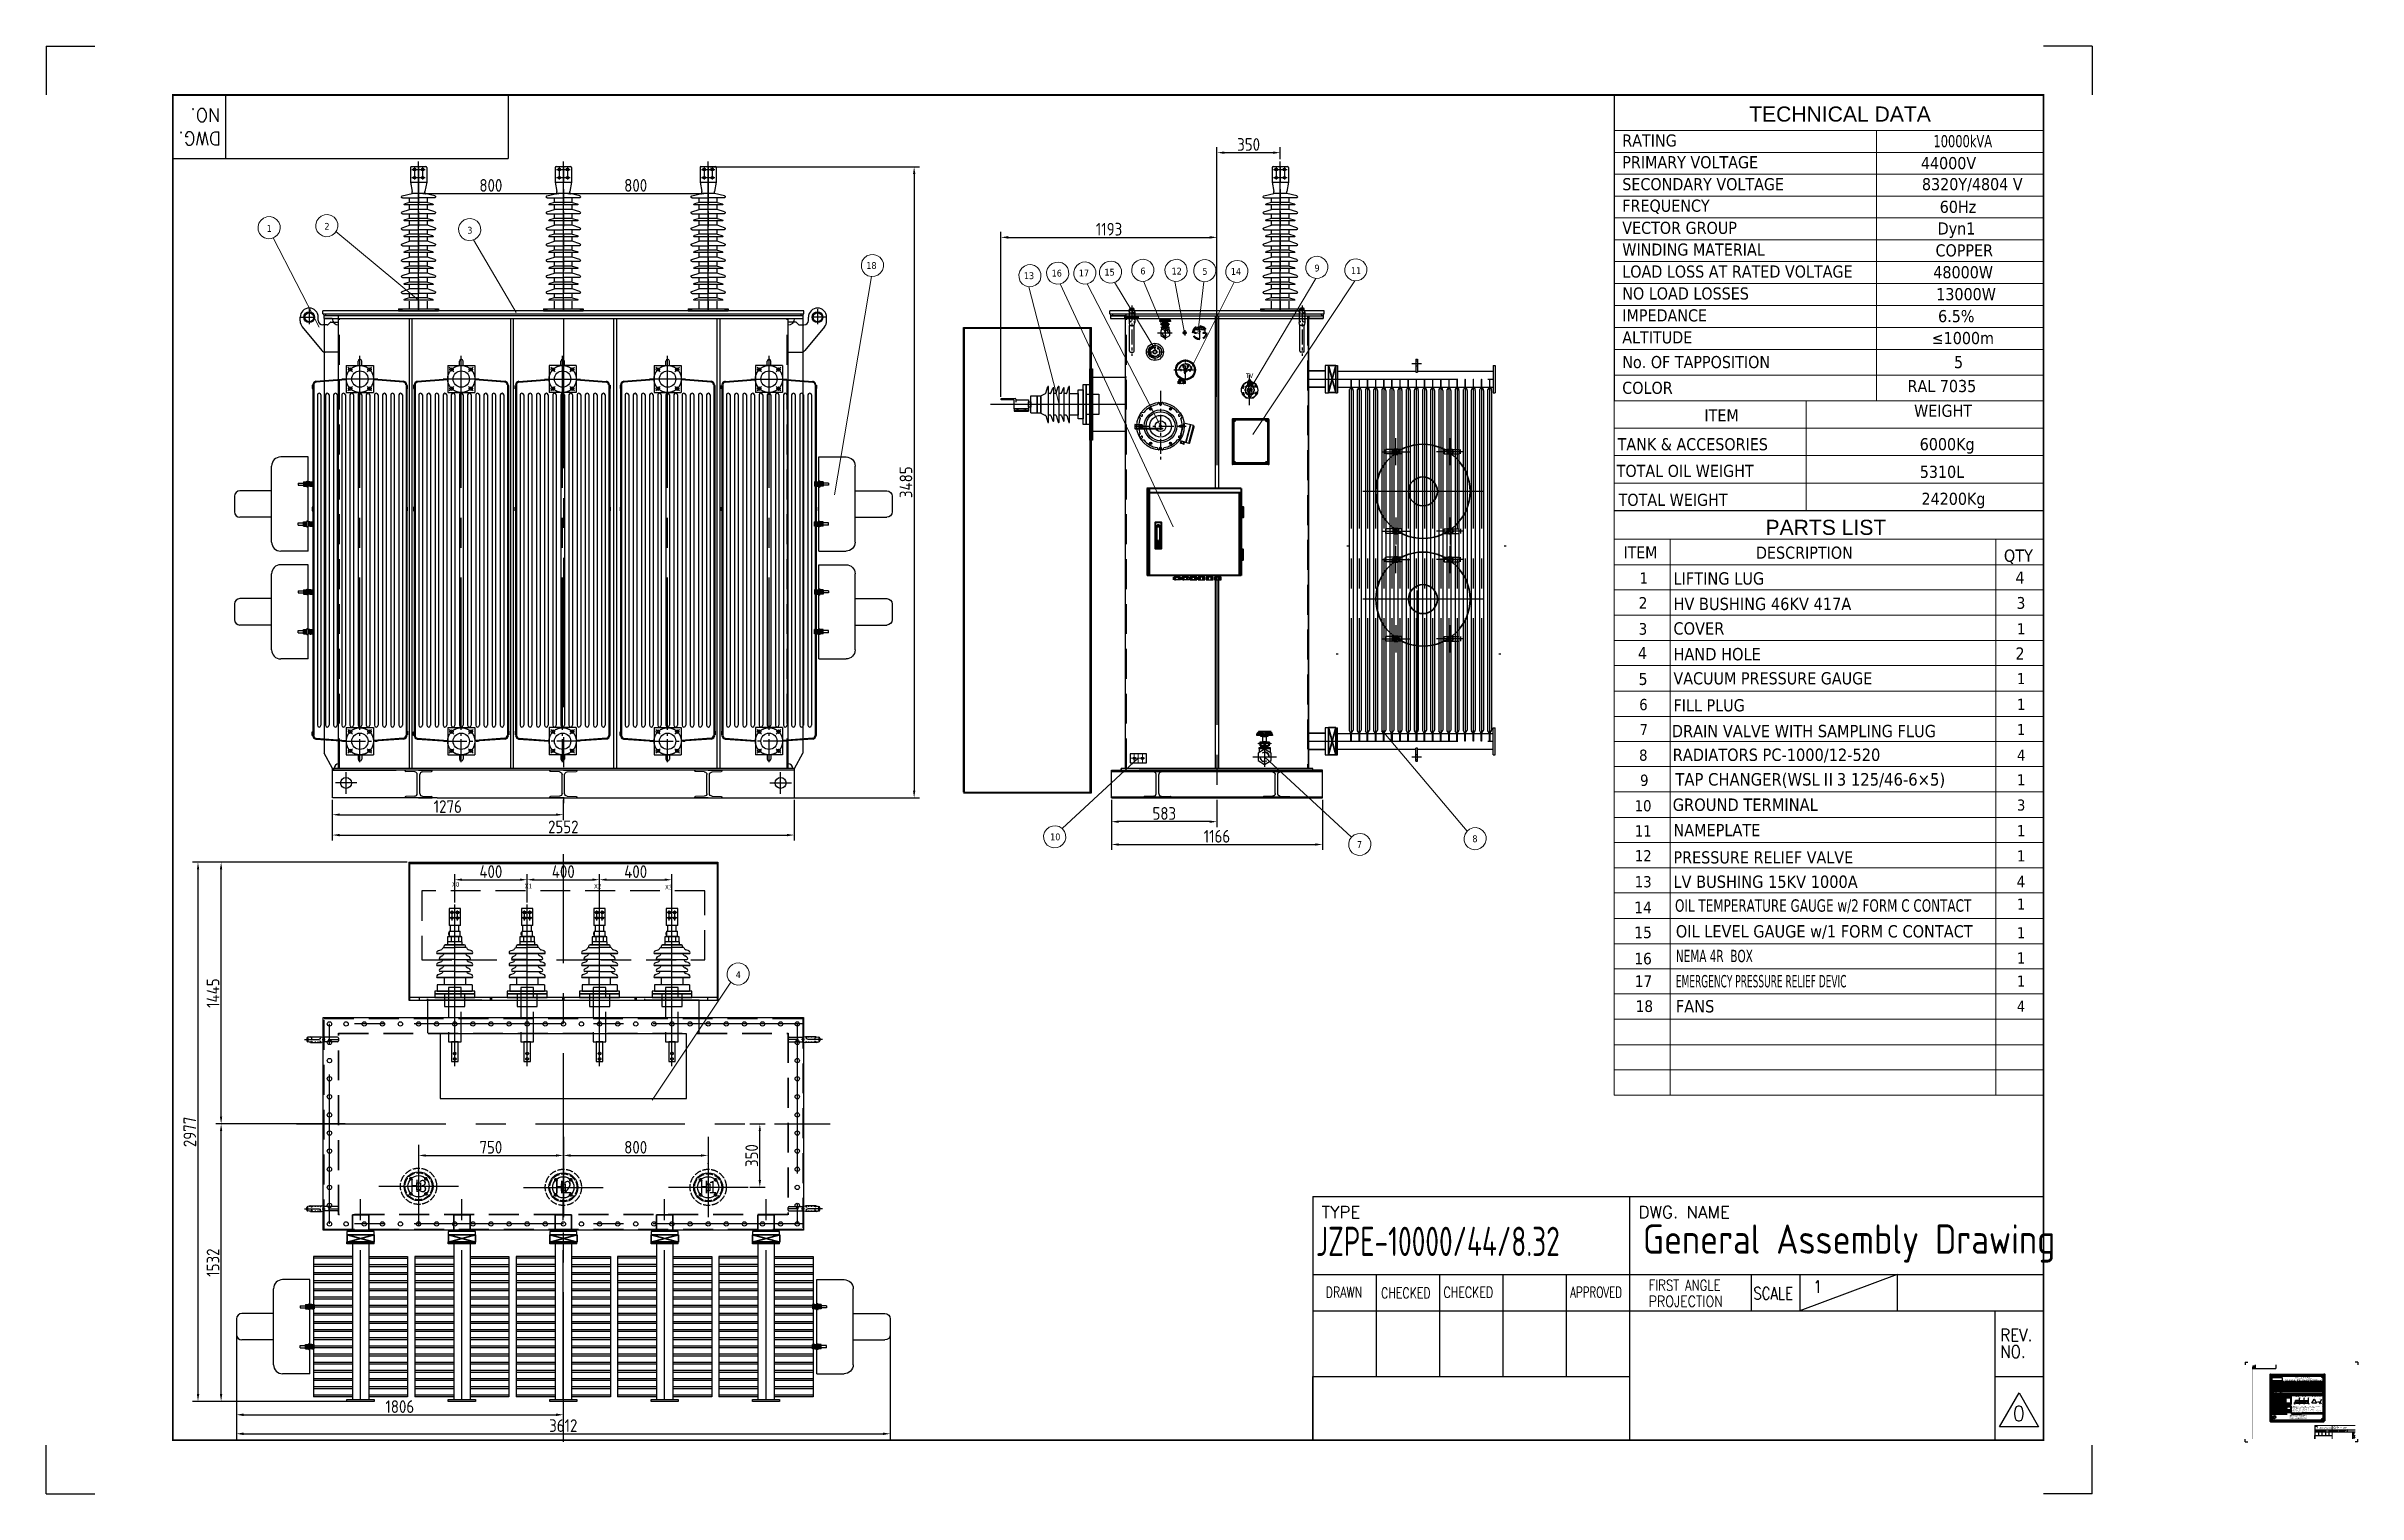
# Model space of a CAD drawing. Header units: millimetres. Extents: x 170753 to 421125, y -418833 to -179812.
# Drawn here: x 170753 to 183522, y -187804 to -179812 of the extents above; entities outside this region: 6.
import ezdxf
from ezdxf.enums import TextEntityAlignment as Align

# ---------------------------------------------------------------- set-up
doc = ezdxf.new("R2010")
doc.units = ezdxf.units.MM
doc.header["$LTSCALE"] = 13
for name, pattern in [('4 点画线', [9, 6.25, -1.25, 0.25, -1.25]), ('ACAD_ISO03W100', [1.18, 0.47, -0.71]), ('AM_ISO02W050', [7.5, 6, -1.5]), ('CENTER', [50.8, 31.75, -6.35, 6.35, -6.35]), ('CENTERX2', [101.6, 63.5, -12.7, 12.7, -12.7]), ('DASHED', [0.75, 0.5, -0.25]), ('GEN7', [13.75, 9.75, -1.5, 1, -1.5]), ('HIDDEN', [9.525, 6.35, -3.175])]:
    doc.linetypes.add(name, pattern=pattern)
doc.layers.get('0').update_dxf_attribs({"color": 1, "linetype": 'CENTER'})
for name, color, linetype, lineweight in [('05', 4, 'Continuous', 35), ('1-0.25', 4, 'Continuous', 35), ('标注、文本', 3, 'Continuous', 25), ('铁心', 3, 'Continuous', 0)]:
    doc.layers.add(name, color=color, linetype=linetype, lineweight=lineweight)
for name, color, linetype in [('1', 4, 'Continuous'), ('2', 3, 'Continuous'), ('2细线层', 4, 'Continuous'), ('3', 6, 'HIDDEN'), ('4', 2, 'HIDDEN'), ('6文字层', 3, 'Continuous'), ('7', 4, 'GEN7'), ('THICK_LINE', 255, 'Continuous'), ('粗实线', 4, 'Continuous')]:
    doc.layers.add(name, color=color, linetype=linetype)
doc.layers.add('paper', color=254, linetype='Continuous', plot=False)
doc.styles.add('Arial_txtstyle_2.50_0_0', font='arial.ttf')
doc.styles.add('Note Text (ANSI)', font='arial.ttf')
doc.styles.add('PDF Arial', font='arial.ttf')
doc.styles.add('ROMANS', font='romans.shx', dxfattribs={"bigfont": 'whgtxt.shx'})
doc.styles.get("Standard").update_dxf_attribs({"font": 'gbenor.shx', "bigfont": 'gbcbig.shx'})
doc.styles.add('Tahoma$001', font='tahoma.ttf', dxfattribs={"height": 2.159784})
doc.styles.add('Tahoma_txtstyle_28.49_0_0', font='tahoma.ttf')
doc.styles.add('Tahoma_txtstyle_28.76_0_0', font='tahoma.ttf')
doc.styles.add('Tahoma_txtstyle_28.82_0_0', font='tahoma.ttf')
doc.styles.add('Tahoma_txtstyle_28.87_0_0', font='tahoma.ttf')
doc.styles.add('Tahoma_txtstyle_30.00_0_0', font='tahoma.ttf')
doc.styles.add('Tahoma_txtstyle_30.40_0_0', font='tahoma.ttf')
doc.styles.add('Tahoma_txtstyle_30.54_0_0', font='tahoma.ttf')
doc.styles.add('Tahoma_txtstyle_37.59_0_0', font='tahoma.ttf')
doc.styles.add('宋体', font='', dxfattribs={"width": 0.6})
doc.styles.get('宋体').set_extended_font_data('Microsoft YaHei')
doc.dimstyles.new('1-15', dxfattribs={"dimscale": 20, "dimtxt": 3.5, "dimasz": 2, "dimexe": 1.5, "dimexo": 0.5, "dimgap": 0.5, "dimtad": 1, "dimtoh": 1, "dimdec": 1, "dimdsep": 46, "dimtxsty": 'Standard', "dimcen": 2.5, "dimclrd": 3, "dimclre": 3, "dimclrt": 3, "dimadec": 0, "dimazin": 2, "dimtfac": 1, "dimtdec": 1, "dimtmove": 0, "dimatfit": 2, "dimfxl": 1, "dimarcsym": 0})
picture_1 = doc.add_image_def('image1.png', size_in_pixel=(217, 79))

msp = doc.modelspace()

# ---------------------------------------------------------------- texts
at = {"color": 1, "char_height": 69.4534, "width": 159.0117, "attachment_point": 1, "style": 'Note Text (ANSI)'}
for s, insert in [('{\\fSimSun|b0|i0|c134|p2;H3}', (172763.42, -186069.36)), ('{\\fSimSun|b0|i0|c134|p2;H2}', (173563.45, -186075.16)), ('{\\fSimSun|b0|i0|c134|p2;H1}', (174363.45, -186075.16))]:
    msp.add_mtext(s, dxfattribs=dict(at, insert=insert))
at = {"layer": '1', "color": 4, "width": 0.8}
for s, height, p in [('JZPE-10000/44/8.32', 161.46, (177767.18, -186491.38)), ('JZPE-10000/44000/8.32', 8.8803, (183286.24, -187445.51))]:
    msp.add_text(s, height=height, dxfattribs=at).set_placement(p)
at = {"layer": '1', "color": 4}
for s, height, p in [('General Assembly Drawing', 161.46, (179573, -186478.67)), ('NAME PLATE', 8.88, (183385.56, -187444.81))]:
    msp.add_text(s, height=height, dxfattribs=at).set_placement(p)
at = {"layer": '2', "style": 'ROMANS'}
for s, height, p in [('NO.', 72.657, (171715.55, -180156.14)), ('DWG.', 72.657, (171718.14, -180285.03)), ('DWG.', 3.996, (182953.55, -187104.16)), ('NO.', 3.996, (182953.41, -187097.07))]:
    msp.add_text(s, height=height, rotation=180, dxfattribs=at).set_placement(p)
for s, height, p in [('TYPE', 67.275, (177798.4, -186282.88)), ('DWG. NAME', 67.275, (179548.84, -186282.88)), ('1', 67.28, (180510.23, -186694.37)), ('TYPE', 3.7, (183288.03, -187434.04)), ('1', 3.7, (183437.11, -187456.67))]:
    msp.add_text(s, height=height, dxfattribs=at).set_placement(p)
for s, height, width, p in [('DRAWN', 59.202, 0.75, (177821.21, -186720.99)), ('CHECKED', 59.202, 0.75, (178126.66, -186724.75)), ('CHECKED', 59.202, 0.75, (178471.71, -186720.99)), ('APPROVED', 59.202, 0.7, (179171.36, -186720.99)), ('FIRST ANGLE', 59.202, 0.8, (179604.69, -186682.44)), ('SCALE', 67.275, 0.8, (180183.12, -186731.22)), ('PROJECTION', 59.202, 0.86, (179604.69, -186771.17)), ('REV.', 67.275, 0.9, (181547.32, -186961.46)), ('NO.', 67.275, 0.9, (181547.32, -187053.21)), ('FIRST ANGLE', 3.2561, 0.8, (183387.31, -187456.02)), ('DRAWN', 3.256, 0.75, (183289.12, -187458.14)), ('CHECKED', 3.256, 0.75, (183305.92, -187458.34)), ('CHECKED', 3.256, 0.75, (183324.9, -187458.14)), ('APPROVED', 3.256, 0.7, (183363.47, -187458.14)), ('PROJECTION', 3.256, 0.86, (183387.31, -187460.9)), ('SCALE', 3.7, 0.8, (183419.12, -187458.7)), ('REV.', 3.7, 0.9, (183494.15, -187471.36)), ('NO.', 3.7, 0.9, (183494.15, -187476.41))]:
    msp.add_text(s, height=height, dxfattribs=dict(at, width=width)).set_placement(p)
at = {"layer": '2', "color": 0, "linetype": 'Continuous', "style": 'Arial_txtstyle_2.50_0_0'}
for s, height, p in [('H.V    ', 3.5, (183052.83, -187200.55)), ('VOLTAGE RATING', 4.5, (183053.83, -187192.13)), ('44000 DELTE kV', 3.5, (183065.34, -187200.58)), (' RATINGRATING', 4.5, (183122.64, -187192.13)), ('H.V    ', 3.5, (183125.74, -187200.56)), ('10000 kVA', 3.5, (183149.68, -187200.59)), ('TEMPERATURE RISE ', 4.5, (183187.95, -187192.13)), ('OIL', 3.5, (183189.39, -187200.56)), ('65%%DC', 3.5, (183230.45, -187200.59)), ('H.V/H.V.N   BIL', 3.5, (183261.83, -187200.56)), ('INSULATION LEVEL', 4.5, (183264.11, -187191.89)), ('250 kV', 3.5, (183308.64, -187200.15)), ('RATED FREQUENCY', 4.5, (183051.16, -187219.13)), ('CONDUCTOR        COPPER', 3.5, (183052.12, -187249.72)), ('L.V', 3.5, (183052.93, -187206.53)), ('60Hz', 3.5, (183069.51, -187227.56)), ('COOLING METHOD', 4.5, (183120.39, -187218.78)), ('L.V', 3.5, (183126, -187206.48)), ('ONAN/ONAF', 3.5, (183136.04, -187227.31)), ('10000 kVA', 3.5, (183150.04, -187206.52)), (' 55 KPA (8 PSI) POSITIVE AND 21 KPA (-3 PSI) NEGATIVE.', 3.5, (183154.37, -187329.37)), (' MAXIMUM OPERATING PRESSURES OF LIQUID PRESERVATION SYSTEM ', 3.5, (183154.27, -187323.2)), ('WINDING', 3.5, (183189.49, -187206.48)), ('PHASE', 4.5, (183209.52, -187219.13)), ('THREE', 3.5, (183210.18, -187227.79)), ('65%%DC', 3.5, (183230.81, -187206.47)), ('%%% IMPEDANCE@85℃', 4.5, (183261.69, -187218.89)), ('L.V/L.V.N   BIL ', 3.5, (183262.06, -187206.48)), ('95 kV', 3.5, (183308.64, -187205.94)), ('LISTED', 2.64, (183054.64, -187393.41)), ('TANK DESIGNED FOR FULL VACUUM FILLING.', 3.5, (183155.29, -187335.87)), ('CHANGES 5 MM (0.2 IN) PER 10°C CHANGE IN LIQUID TEMPERATURE.', 3.5, (183155.32, -187354.5)), (' HIGHEST MANHOLE FLANGE AT 25°C IS 200 MM (7.9 IN). LIQUID LEVEL ', 3.5, (183153.95, -187348.1)), ('LIQUID LEVEL BELOW TOP SURFACE OF THE HIGHEST POINT OF THE ', 3.5, (183155.41, -187341.99))]:
    msp.add_text(s, height=height, dxfattribs=at).set_placement(p)
for s, height, p in [('SUBSTATION TRANSFORMER ', 10, (183223.17, -187177.01)), ('THREE PHASE ', 10, (183220.19, -187161.19)), ('VOLTS(V)', 3.5, (183062, -187271.2)), ('INSULATING OIL', 3.5, (183071.79, -187255.6)), ('TAP POSN', 3.5, (183087.79, -187271.2)), ('CONTAINS NO DETECTABLE LEVEL OF PCB (LESS THAN 2 PPM) AT THE TIME OF MANUFACTURE ', 3.5, (183210.12, -187256.22)), ('AMPS(A)', 3.5, (183113.18, -187271.2)), ('BETWEEN', 3.5, (183139.7, -187271.2)), ('MATERIAL', 4.5, (183178.17, -187237.41)), ('6.5 %%%', 3.5, (183273.12, -187225.42)), ('AT 10000 kVA', 3.5, (183304.83, -187225.42)), ('JIEZOU POWER', 9, (183191.95, -187374.18)), ('www.jiezoupower.com ', 7, (183194.52, -187386.45))]:
    msp.add_text(s, height=height, dxfattribs=at).set_placement(p, align=Align.MIDDLE)
at = {"layer": '2', "color": 4, "style": 'ROMANS'}
for height, p in [(80.73, (181615.13, -187401.73)), (4.44, (183497.88, -187495.58))]:
    msp.add_text('0', height=height, dxfattribs=at).set_placement(p)
at = {"layer": '2', "color": 0, "linetype": 'Continuous', "style": 'Arial_txtstyle_2.50_0_0'}
for s, height, p in [('46200', 3.5, (183067.94, -187277.79)), ('45100', 3.5, (183067.98, -187283.79)), ('8320', 3.5, (183065.17, -187307.23)), ('42900', 3.5, (183068.04, -187295.29)), ('44000', 3.5, (183068.24, -187289.29)), ('41800', 3.5, (183068.32, -187300.91)), ('4', 3.5, (183087.95, -187295.29)), ('3', 3.5, (183087.95, -187289.29)), ('5', 3.5, (183087.95, -187301.29)), ('1', 3.5, (183087.82, -187277.79)), ('2', 3.5, (183087.95, -187283.79)), ('124.96', 3.5, (183119.55, -187277.79)), ('128.02', 3.5, (183119.85, -187283.79)), ('131.22', 3.5, (183119.85, -187289.29)), ('134.58', 3.5, (183119.85, -187295.29)), ('138.12', 3.5, (183119.85, -187301.29)), ('693.93', 3.5, (183120.29, -187307.43)), ('HV', 3.5, (183143.06, -187292.29)), ('LV', 3.5, (183143.35, -187307.45)), ('CONNECTION DIAGRAM', 4.5, (183246.59, -187266.77)), ('PHASOR DIAGRAM', 4.5, (183326.65, -187266.79)), ('HV', 3.5, (183284.07, -187275.91)), ('LV', 3.5, (183315.26, -187276.55)), ('TANK AND FITTINGS', 3.5, (183099.37, -187335.62)), ('TOTAL WEIGHT', 3.5, (183087.74, -187349.52)), ('CORE AND COILS', 3.5, (183093.09, -187328.86)), ('LIQUID', 3.5, (183067.92, -187342.73)), ('12200 kg', 3.5, (183122.87, -187349.49)), ('3790 kg', 3.5, (183122.26, -187335.3)), ('5780 kg', 3.5, (183122.26, -187328.3)), (' 2520 kg', 3.5, (183122.25, -187342.62)), ('13140 lbs', 3.5, (183150.34, -187328.47)), ('8350 lbs', 3.5, (183148.28, -187335.3)), ('26880 lbs', 3.5, (183151, -187349.49)), ('2800 L', 3.5, (183144.94, -187342.62))]:
    msp.add_text(s, height=height, dxfattribs=at).set_placement(p, align=Align.MIDDLE_RIGHT)
at = {"layer": '2', "color": 0, "linetype": 'Continuous', "style": 'Arial_txtstyle_2.50_0_0', "width": 0.82}
msp.add_text('8320Y/4804', height=3.5, dxfattribs=at).set_placement((183064.2, -187206.51))
at = {"layer": '2', "color": 0, "style": 'Note Text (ANSI)'}
for s, p in [('X0', (183170.48, -187309.89)), ('H1', (183197.95, -187276.59)), ('X1', (183198.58, -187309.19)), ('H2', (183222.64, -187277.29)), ('X2', (183223.35, -187309.19)), ('H3', (183246.85, -187277.13)), ('X3', (183249.17, -187309.22))]:
    msp.add_text(s, height=3, dxfattribs=at).set_placement(p, align=Align.RIGHT)
for s, p in [('7', (183181.74, -187294)), ('5', (183184.49, -187294.11)), ('3', (183187.12, -187293.98)), ('2', (183189.94, -187293.86)), ('4', (183192.58, -187293.88)), ('6', (183195.07, -187293.97)), ('7', (183206.9, -187294)), ('5', (183209.64, -187294.11)), ('3', (183212.27, -187293.98)), ('2', (183214.76, -187293.86)), ('4', (183217.39, -187293.88)), ('6', (183219.88, -187293.97)), ('7', (183231.94, -187294)), ('5', (183234.69, -187294.11)), ('3', (183237.32, -187293.98)), ('2', (183240.03, -187293.86)), ('4', (183242.66, -187293.88)), ('6', (183245.15, -187293.97))]:
    msp.add_text(s, height=1.3, dxfattribs=at).set_placement(p, align=Align.MIDDLE)
at = {"layer": '2', "color": 0, "style": '宋体'}
for s, p in [('H1', (183261.81, -187303.93)), ('H2', (183272.24, -187285.81)), ('H3', (183289.94, -187308.51)), ('X1', (183297.34, -187302.38)), ('X0', (183307.56, -187309.99)), ('X2', (183311.92, -187286.55)), ('X3', (183324.55, -187310.53))]:
    msp.add_text(s, height=3.134, dxfattribs=at).set_placement(p)
at = {"layer": '2', "color": 0, "linetype": 'Continuous', "style": 'Arial_txtstyle_2.50_0_0', "width": 0.85}
for s, p in [('APPLIED STANDARD.', (183049.45, -187361.26)), ('S/N : ', (183156.6, -187361.23)), ('PHONE: ', (183215.32, -187361.22)), ('DATE OF MFG: ', (183273.96, -187361.26))]:
    msp.add_text(s, height=4, dxfattribs=at).set_placement(p, align=Align.MIDDLE_LEFT)
at = {"layer": '2', "linetype": 'Continuous', "style": 'Note Text (ANSI)'}
msp.add_text('x0', height=2.5, dxfattribs=at).set_placement((258585.28, -394767.43), align=Align.MIDDLE)
at = {"layer": '4', "color": 0, "lineweight": -3, "style": 'Arial_txtstyle_2.50_0_0'}
msp.add_text('WEIGHT', height=2.88, dxfattribs=at).set_placement((183080.61, -187322.61))
at = {"layer": '标注、文本', "style": 'Tahoma$001'}
for s, p in [('TV', (177380.76, -181642.73)), ('X0', (172994.36, -184451.47)), ('X1', (173396.05, -184461.43)), ('X2', (173778.73, -184462.38)), ('X3', (174171.02, -184467.31))]:
    msp.add_text(s, height=25, dxfattribs=at).set_placement(p)
at = {"layer": '铁心'}
for s, height, style, p in [('TECHNICAL DATA', 83.4498, 'PDF Arial', (180159.86, -180227.84)), ('RATING', 66.984, 'Tahoma$001', (179459.16, -180365.51)), ('PRIMARY VOLTAGE', 66.9836, 'Tahoma$001', (179459.16, -180485.53)), ('44000V', 66.984, 'Tahoma$001', (181108.66, -180490.41)), ('SECONDARY VOLTAGE', 66.9836, 'Tahoma$001', (179459.16, -180606.69)), ('8320Y/4804 V', 66.9836, 'Tahoma$001', (181114.46, -180606.69)), ('FREQUENCY', 66.984, 'Tahoma$001', (179459.16, -180725.56)), ('60Hz', 66.984, 'Tahoma$001', (181212.65, -180731.72)), ('1', 37.59, 'Tahoma_txtstyle_37.59_0_0', (171970.72, -180836.54)), ('2', 37.59, 'Tahoma_txtstyle_37.59_0_0', (172289.53, -180824.96)), ('3', 37.59, 'Tahoma_txtstyle_37.59_0_0', (173078.61, -180846.42)), ('VECTOR GROUP', 66.9836, 'Tahoma$001', (179459.16, -180847.86)), ('Dyn1', 66.984, 'Tahoma$001', (181201.4, -180851.4)), ('WINDING MATERIAL', 66.9836, 'Tahoma$001', (179459.16, -180967.87)), ('18', 37.589, 'Tahoma_txtstyle_37.59_0_0', (175283.19, -181041.37)), ('13', 37.589, 'Tahoma_txtstyle_37.59_0_0', (176153.43, -181097.57)), ('16', 37.589, 'Tahoma_txtstyle_37.59_0_0', (176306.78, -181083.38)), ('17', 37.589, 'Tahoma_txtstyle_37.59_0_0', (176457, -181082.74)), ('15', 37.589, 'Tahoma_txtstyle_37.59_0_0', (176598.8, -181078.03)), ('6', 37.59, 'Tahoma_txtstyle_37.59_0_0', (176797.02, -181071.52)), ('12', 37.589, 'Tahoma_txtstyle_37.59_0_0', (176969.36, -181072.17)), ('5', 37.59, 'Tahoma_txtstyle_37.59_0_0', (177139.58, -181073.6)), ('14', 37.589, 'Tahoma_txtstyle_37.59_0_0', (177296.8, -181074)), ('9', 37.59, 'Tahoma_txtstyle_37.59_0_0', (177758.62, -181055.29)), ('11', 37.589, 'Tahoma_txtstyle_37.59_0_0', (177960.59, -181069.21)), ('LOAD LOSS AT RATED VOLTAGE', 66.9836, 'Tahoma$001', (179459.16, -181089.03)), ('48000W', 66.984, 'Tahoma$001', (181177.35, -181092.9)), ('NO LOAD LOSSES', 66.9836, 'Tahoma$001', (179459.16, -181210.19)), ('13000W', 66.984, 'Tahoma$001', (181193.36, -181214.06)), ('IMPEDANCE', 66.984, 'Tahoma$001', (179459.16, -181331.35)), ('6.5%%%', 66.984, 'Tahoma$001', (181203.67, -181335.22)), ('ALTITUDE', 66.984, 'Tahoma$001', (179459.16, -181452.51)), ('≤1000m', 66.984, 'Tahoma$001', (181168.34, -181456.37)), ('No. OF TAPPOSITION', 66.9836, 'Tahoma$001', (179459.06, -181588.92)), ('5', 66.98, 'Tahoma$001', (181291.65, -181588.92)), ('COLOR', 66.984, 'Tahoma$001', (179459.06, -181731.08)), ('ITEM', 66.984, 'Tahoma$001', (179912.89, -181882.61)), ('TANK & ACCESORIES', 66.9836, 'Tahoma$001', (179433.4, -182042.67)), ('6000Kg', 66.984, 'Tahoma$001', (181102.11, -182042.31)), ('TOTAL OIL WEIGHT', 66.9836, 'Tahoma$001', (179428.08, -182189.81)), ('5310L', 66.984, 'Tahoma$001', (181102.55, -182194.88)), ('TOTAL WEIGHT', 66.9836, 'Tahoma$001', (179438.71, -182349.58)), ('24200Kg', 66.984, 'Tahoma$001', (181111.87, -182343.81)), ('PARTS LIST', 83.45, 'PDF Arial', (180250.33, -182509.85)), ('ITEM', 65.929, 'Tahoma$001', (179465.67, -182639.64)), ('DESCRIPTION', 66.9836, 'Tahoma$001', (180197.71, -182641.38)), ('QTY', 67.672, 'Tahoma$001', (181567.09, -182658.11)), ('1', 61.4, 'Tahoma$001', (179554.55, -182778.74)), ('LIFTING LUG', 68.1713, 'Tahoma$001', (179741.68, -182784.3)), ('4', 66.71, 'Tahoma$001', (181631.15, -182778.74)), ('2', 64.75, 'Tahoma$001', (179549.35, -182917.83)), ('HV BUSHING 46KV 417A ', 68.1713, 'Tahoma$001', (179741.68, -182924.68)), ('3', 64.99, 'Tahoma$001', (181636.92, -182917.83)), ('3', 64.44, 'Tahoma$001', (179548.78, -183060.96)), ('COVER', 68.18, 'Tahoma$001', (179741.68, -183060.38)), ('1', 61.4, 'Tahoma$001', (181639.81, -183059.23)), ('4', 66.71, 'Tahoma$001', (179545.89, -183195.43)), ('HAND HOLE', 68.18, 'Tahoma$001', (179741.68, -183202.36)), ('2', 67.09, 'Tahoma$001', (181631.15, -183198.32)), ('5', 65.94, 'Tahoma$001', (179549.01, -183338.57)), ('VACUUM PRESSURE GAUGE', 67.068, 'Tahoma_txtstyle_30.00_0_0', (179741.68, -183335.1)), ('1', 60.98, 'Tahoma$001', (181639.81, -183333.95)), ('6', 61.98, 'Tahoma$001', (179552.71, -183477.66)), ('FILL PLUG', 67.231, 'Tahoma$001', (179741.68, -183484.07)), ('1', 61.4, 'Tahoma$001', (181639.81, -183475.93)), ('7', 60.17, 'Tahoma$001', (179555.63, -183615.02)), ('DRAIN VALVE WITH SAMPLING FLUG', 68.1713, 'Tahoma$001', (179732.45, -183626.82)), ('1', 60.98, 'Tahoma$001', (181639.81, -183615.02)), ('8', 61.72, 'Tahoma$001', (179552.01, -183757)), ('RADIATORS PC-1000/12-520', 68.1713, 'Tahoma$001', (179737.64, -183757.86)), ('4', 61.4, 'Tahoma$001', (181639.81, -183756.71)), ('9', 62.42, 'Tahoma$001', (179557.21, -183895.8)), ('TAP CHANGER(WSLⅡ3 125/46-6×5)', 69.2031, 'Tahoma$001', (179752.16, -183894.15)), ('1', 61.4, 'Tahoma$001', (181639.81, -183892.91)), ('10', 61.413, 'Tahoma$001', (179528, -184036.05)), ('GROUND TERMINAL', 68.5807, 'Tahoma$001', (179737.64, -184033.74)), ('3', 60.98, 'Tahoma$001', (181639.81, -184032.01)), ('11', 62.255, 'Tahoma$001', (179528, -184175.14)), ('NAMEPLATE', 67.618, 'Tahoma$001', (179741.68, -184173.41)), ('1', 61.4, 'Tahoma$001', (181639.81, -184173.41)), ('10', 37.589, 'Tahoma_txtstyle_37.59_0_0', (176298.59, -184196.11)), ('7', 37.59, 'Tahoma_txtstyle_37.59_0_0', (177993.46, -184238.02)), ('8', 37.59, 'Tahoma_txtstyle_37.59_0_0', (178631.03, -184206.36)), ('12', 62.165, 'Tahoma$001', (179528, -184312.5)), ('1', 61.4, 'Tahoma$001', (181639.81, -184312.79)), ('LV BUSHING 15KV 1000A ', 68.1713, 'Tahoma$001', (179741.68, -184458.73)), ('13', 62.144, 'Tahoma$001', (179528, -184455.92)), ('4', 64.44, 'Tahoma$001', (181637.29, -184456.68)), ('14', 64.544, 'Tahoma_txtstyle_28.87_0_0', (179525.4, -184598.81)), ('1', 60.98, 'Tahoma$001', (181639.08, -184578.67)), ('15', 64.544, 'Tahoma_txtstyle_28.87_0_0', (179525.4, -184736.65)), ('OIL LEVEL GAUGE w/1 FORM C CONTACT', 67.9711, 'Tahoma_txtstyle_30.40_0_0', (179755, -184732.64)), ('1', 61.4, 'Tahoma$001', (181638.99, -184737.31)), ('16', 63.691, 'Tahoma_txtstyle_28.49_0_0', (179526.35, -184880.95)), ('1', 61.4, 'Tahoma$001', (181638.99, -184876.41)), ('4', 37.59, 'Tahoma_txtstyle_37.59_0_0', (174561.84, -184956.87)), ('17', 64.441, 'Tahoma_txtstyle_28.82_0_0', (179527.62, -185006.7)), ('1', 60.98, 'Tahoma$001', (181639.08, -185003.87)), ('18', 64.289, 'Tahoma_txtstyle_28.76_0_0', (179532.76, -185143.98)), ('FANS', 68.171, 'Tahoma$001', (179755, -185146.45)), ('4', 60.98, 'Tahoma$001', (181639.08, -185142.39)), ('DWG. NAME', 3.738, 'Tahoma_txtstyle_30.40_0_0', (183384.24, -187434.04))]:
    msp.add_text(s, height=height, dxfattribs=dict(at, style=style)).set_placement(p)
for s, height, style, width, p in [('10000kVA', 66.984, 'Tahoma$001', 0.8, (181177.99, -180369.17)), ('OIL TEMPERATURE GAUGE w/2 FORM C CONTACT', 68.2698, 'Tahoma_txtstyle_30.54_0_0', 0.82, (179750.42, -184590.29)), ('NEMA 4R  BOX', 67.9711, 'Tahoma_txtstyle_30.40_0_0', 0.72, (179755, -184868.84)), ('EMERGENCY PRESSURE RELIEF DEVIC ', 67.9711, 'Tahoma_txtstyle_30.40_0_0', 0.62, (179755, -185007.94))]:
    msp.add_text(s, height=height, dxfattribs=dict(at, style=style, width=width)).set_placement(p)
at = {"layer": '铁心', "color": 3, "true_color": 0x00ff00, "style": 'Tahoma$001'}
for s, height, p in [('COPPER', 66.984, (181189.63, -180972.3)), ('RAL 7035', 66.984, (181035.12, -181721.31)), ('PRESSURE RELIEF VALVE', 67.2314, (179741.68, -184323.84))]:
    msp.add_text(s, height=height, dxfattribs=at).set_placement(p)
at = {"layer": '铁心', "insert": (181071.12, -181790.85), "char_height": 66.984, "width": 807.5486, "attachment_point": 1, "style": 'Tahoma$001'}
msp.add_mtext('WEIGHT', dxfattribs=at)

# ---------------------------------------------------------------- blocks, each defined once
blk = doc.blocks.new('A$C392507CE')
at = {"layer": '05', "linetype": 'ByBlock'}
for p, q in [((1, 95), (-149, 55)), ((-149, 95), (1, 55))]:
    blk.add_line(p, q, dxfattribs=at)
blk.add_lwpolyline([(1, 95), (-149, 95), (-149, 55), (1, 55)], close=True, dxfattribs=at)
blk = doc.blocks.new('A$C51621AC9')
at = {"layer": '1'}
for p, q in [((76, 152), (0, 152)), ((0, 152), (0, 150)), ((76, 152), (0, 152)), ((0, 152), (0, 150)), ((55, 143), (5, 145)), ((55, 143), (5, 145)), ((69, 24), (69, 128)), ((69, 24), (69, 128)), ((76, 152), (152, 152)), ((76, 152), (152, 152)), ((83, 24), (83, 128)), ((83, 24), (83, 128)), ((97, 143), (147, 145)), ((97, 143), (147, 145)), ((152, 152), (152, 150)), ((152, 152), (152, 150)), ((0, 0), (0, 2)), ((0, 0), (0, 2)), ((76, 0), (0, 0)), ((76, 0), (0, 0)), ((55, 9), (5, 7)), ((55, 9), (5, 7)), ((76, 0), (152, 0)), ((76, 0), (152, 0)), ((97, 9), (147, 7)), ((97, 9), (147, 7)), ((152, 0), (152, 2)), ((152, 0), (152, 2))]:
    blk.add_line(p, q, dxfattribs=at)
for centre, radius, start, end in [((5, 150), 5, 180, 270), ((5, 150), 5, 180, 270), ((54, 128), 15, 0, 87.4739), ((54, 128), 15, 0, 87.4739), ((98, 128), 15, 92.5261, 180), ((98, 128), 15, 92.5261, 180), ((147, 150), 5, 270, 0), ((147, 150), 5, 270, 0), ((5, 2), 5, 90, 180), ((5, 2), 5, 90, 180), ((54, 24), 15, 272.5261, 0), ((54, 24), 15, 272.5261, 0), ((98, 24), 15, 180, 267.4739), ((98, 24), 15, 180, 267.4739), ((147, 2), 5, 0, 90), ((147, 2), 5, 0, 90)]:
    blk.add_arc(centre, radius, start, end, dxfattribs=at)
blk = doc.blocks.new('A$C5C965566')
at = {"layer": '3', "ltscale": 2}
for p, q in [((76, 152), (0, 152)), ((0, 152), (0, 150)), ((76, 152), (0, 152)), ((0, 152), (0, 150)), ((55, 143), (5, 145)), ((55, 143), (5, 145)), ((69, 24), (69, 128)), ((69, 24), (69, 128)), ((76, 152), (152, 152)), ((76, 152), (152, 152)), ((83, 24), (83, 128)), ((83, 24), (83, 128)), ((97, 143), (147, 145)), ((97, 143), (147, 145)), ((152, 152), (152, 150)), ((152, 152), (152, 150)), ((0, 0), (0, 2)), ((0, 0), (0, 2)), ((55, 9), (5, 7)), ((55, 9), (5, 7)), ((97, 9), (147, 7)), ((97, 9), (147, 7)), ((152, 0), (152, 2)), ((152, 0), (152, 2)), ((76, 0), (0, 0)), ((76, 0), (0, 0)), ((76, 0), (152, 0)), ((76, 0), (152, 0))]:
    blk.add_line(p, q, dxfattribs=at)
for centre, radius, start, end in [((5, 150), 5, 180, 270), ((5, 150), 5, 180, 270), ((54, 128), 15, 0, 87.4739), ((54, 128), 15, 0, 87.4739), ((98, 128), 15, 92.5261, 180), ((98, 128), 15, 92.5261, 180), ((147, 150), 5, 270, 360), ((147, 150), 5, 270, 360), ((5, 2), 5, 90, 180), ((5, 2), 5, 90, 180), ((54, 24), 15, 272.5261, 0), ((54, 24), 15, 272.5261, 0), ((98, 24), 15, 180, 267.4739), ((98, 24), 15, 180, 267.4739), ((147, 2), 5, 360, 90), ((147, 2), 5, 360, 90)]:
    blk.add_arc(centre, radius, start, end, dxfattribs=at)
blk = doc.blocks.new('A$C5DBA7796')
at = {"layer": '1', "color": 1, "linetype": 'CENTERX2', "lineweight": -3, "ltscale": 0.1}
for p, q in [((0, 30.9), (72, 30.9)), ((36, 61.9), (36, 0))]:
    blk.add_line(p, q, dxfattribs=at)
at = {"layer": '粗实线'}
for points in [[(60.1, 98.2), (60.1, 95.7), (11.9, 95.7), (11.9, 98.2)], [(51.3, 98.2), (60.1, 98.2), (60.1, 95.7), (11.9, 95.7), (11.9, 98.2), (20.8, 98.2)], [(18.2, 107.1), (15.7, 105.9), (13.2, 103.3)], [(18.2, 105.9), (15.7, 104.6), (13.2, 103.3)], [(18.2, 104.6), (17, 103.3), (15.7, 102)], [(18.2, 103.3), (17, 103.3), (15.7, 102)], [(28.4, 107.1), (25.9, 107.1), (22, 104.6), (20.8, 100.8)], [(22, 72.8), (22, 76.6), (50, 76.6), (50, 72.8)], [(25.9, 104.6), (24.6, 103.3), (23.3, 100.8)], [(25.9, 103.3), (24.6, 103.3), (23.3, 100.8)], [(23.3, 95.7), (23.3, 100.8), (23.3, 98.2)], [(23.3, 98.2), (48.7, 98.2)], [(28.4, 100.8), (28.4, 103.3), (27.1, 104.6)], [(28.4, 100.8), (27.1, 103.3)], [(30.9, 100.8), (29.7, 105.9), (28.4, 107.1)], [(28.4, 103.3), (28.4, 104.6)], [(41.1, 100.8), (42.4, 105.9), (42.4, 107.1)], [(44.9, 104.6), (43.6, 104.6), (43.6, 103.3), (43.6, 100.8)], [(44.9, 103.3), (43.6, 103.3)], [(51.3, 100.8), (48.7, 104.6), (44.9, 107.1)], [(48.7, 100.8), (47.4, 103.3), (44.9, 104.6)], [(48.7, 100.8), (47.4, 103.3), (44.9, 103.3)], [(48.7, 95.7), (48.7, 100.8), (48.7, 98.2)], [(58.9, 103.3), (56.3, 105.9), (53.8, 107.1)], [(57.6, 103.3), (56.3, 104.6), (53.8, 105.9)], [(56.3, 102), (55.1, 103.3), (53.8, 104.6)], [(56.3, 102), (55.1, 103.3), (53.8, 103.3)], [(20.8, 30.9), (23.3, 23.3), (28.4, 17), (36, 15.7), (37.3, 15.7)], [(50, 70.3), (50, 63.9), (22, 63.9), (22, 70.3)], [(22, 30.9), (23.3, 23.3), (28.4, 18.2), (36, 17), (42.4, 18.2)], [(50, 30.9), (47.4, 37.3), (42.4, 42.4), (36, 44.9), (28.4, 42.4)], [(50, 28.4), (51.3, 30.9), (48.7, 38.5), (43.6, 43.6), (36, 46.2)], [(50, 30.9), (50, 32.2)]]:
    blk.add_lwpolyline(points, dxfattribs=at)
for points in [[(55.1, 72.8), (55.1, 71.6), (17, 71.6), (17, 72.8)], [(55.1, 71.6), (55.1, 70.3), (17, 70.3), (17, 71.6)], [(46.2, 95.7), (46.2, 93.2), (24.6, 93.2), (24.6, 95.7)], [(41.1, 93.2), (41.1, 76.6), (30.9, 76.6), (30.9, 93.2)], [(15.7, 42.4), (15.7, 19.5), (36, 6.8), (56.3, 19.5), (56.3, 42.4), (36, 53.8)], [(52.5, 58.9), (52.5, 55.1), (19.5, 55.1), (19.5, 58.9)], [(46.2, 63.9), (46.2, 58.9), (24.6, 58.9), (24.6, 63.9)]]:
    blk.add_lwpolyline(points, close=True, dxfattribs=at)
for points in [[(11.9, 98.2), (11.9, 98.2), (13.2, 103.3), (13.2, 103.3)], [(11.9, 98.2), (11.9, 98.2), (13.2, 103.3), (13.2, 103.3)], [(13.2, 98.2), (13.2, 98.2), (15.7, 102), (15.7, 102)], [(14.4, 98.2), (14.4, 98.2), (15.7, 102), (15.7, 102)], [(20.8, 98.2), (20.8, 98.2), (14.4, 98.2), (14.4, 98.2)], [(15.7, 100.8), (15.7, 100.8), (20.8, 100.8), (20.8, 100.8)], [(17, 109.7), (17, 109.7), (56.3, 109.7), (56.3, 109.7)], [(18.2, 107.1), (18.2, 107.1), (53.8, 107.1), (53.8, 107.1)], [(18.2, 105.9), (18.2, 105.9), (23.3, 105.9), (23.3, 105.9)], [(18.2, 104.6), (18.2, 104.6), (22, 104.6), (22, 104.6)], [(18.2, 103.3), (18.2, 103.3), (22, 103.3), (22, 103.3)], [(20.8, 100.8), (20.8, 100.8), (20.8, 95.7), (20.8, 95.7)], [(20.8, 98.2), (20.8, 98.2), (23.3, 98.2), (23.3, 98.2)], [(23.3, 100.8), (23.3, 100.8), (48.7, 100.8), (48.7, 100.8)], [(48.7, 98.2), (48.7, 98.2), (23.3, 98.2), (23.3, 98.2)], [(24.6, 76.6), (24.6, 76.6), (24.6, 72.8), (24.6, 72.8)], [(25.9, 104.6), (25.9, 104.6), (27.1, 104.6), (27.1, 104.6)], [(25.9, 103.3), (25.9, 103.3), (27.1, 103.3), (27.1, 103.3)], [(33.5, 107.1), (33.5, 107.1), (33.5, 95.7), (33.5, 95.7)], [(33.5, 76.6), (33.5, 76.6), (33.5, 72.8), (33.5, 72.8)], [(37.3, 76.6), (37.3, 76.6), (37.3, 72.8), (37.3, 72.8)], [(38.6, 107.1), (38.6, 107.1), (38.6, 95.7), (38.6, 95.7)], [(44.9, 107.1), (44.9, 107.1), (42.4, 107.1), (42.4, 107.1)], [(42.4, 105.9), (42.4, 105.9), (42.4, 107.1), (42.4, 107.1)], [(43.6, 103.3), (43.6, 103.3), (42.4, 100.8), (42.4, 100.8)], [(44.9, 104.6), (44.9, 104.6), (44.9, 105.9), (44.9, 105.9)], [(44.9, 103.3), (44.9, 103.3), (44.9, 104.6), (44.9, 104.6)], [(53.8, 105.9), (53.8, 105.9), (47.4, 105.9), (47.4, 105.9)], [(47.4, 76.6), (47.4, 76.6), (47.4, 72.8), (47.4, 72.8)], [(53.8, 104.6), (53.8, 104.6), (50, 104.6), (50, 104.6)], [(53.8, 103.3), (53.8, 103.3), (50, 103.3), (50, 103.3)], [(51.3, 100.8), (51.3, 100.8), (56.3, 100.8), (56.3, 100.8)], [(56.3, 100.8), (56.3, 100.8), (51.3, 100.8), (51.3, 100.8)], [(51.3, 100.8), (51.3, 100.8), (51.3, 95.7), (51.3, 95.7)], [(60.1, 98.2), (60.1, 98.2), (51.3, 98.2), (51.3, 98.2)], [(51.3, 98.2), (51.3, 98.2), (57.6, 98.2), (57.6, 98.2)], [(57.6, 98.2), (57.6, 98.2), (56.3, 102), (56.3, 102)], [(57.6, 98.2), (57.6, 98.2), (56.3, 102), (56.3, 102)], [(60.1, 98.2), (60.1, 98.2), (57.6, 103.3), (57.6, 103.3)], [(60.1, 98.2), (60.1, 98.2), (58.9, 103.3), (58.9, 103.3)], [(60.1, 95.7), (60.1, 95.7), (60.1, 98.2), (60.1, 98.2)], [(19.5, 55.1), (19.5, 55.1), (19.5, 44.9), (19.5, 44.9)], [(24.6, 70.3), (24.6, 70.3), (24.6, 63.9), (24.6, 63.9)], [(28.4, 58.9), (28.4, 58.9), (28.4, 55.1), (28.4, 55.1)], [(29.7, 58.9), (29.7, 58.9), (29.7, 55.1), (29.7, 55.1)], [(33.5, 70.3), (33.5, 70.3), (33.5, 63.9), (33.5, 63.9)], [(37.3, 70.3), (37.3, 70.3), (37.3, 63.9), (37.3, 63.9)], [(42.4, 58.9), (42.4, 58.9), (42.4, 55.1), (42.4, 55.1)], [(43.6, 58.9), (43.6, 58.9), (43.6, 55.1), (43.6, 55.1)], [(47.4, 70.3), (47.4, 70.3), (47.4, 63.9), (47.4, 63.9)], [(52.5, 55.1), (52.5, 55.1), (52.5, 44.9), (52.5, 44.9)]]:
    blk.add_open_spline(points, degree=3, dxfattribs=at)
blk = doc.blocks.new('*D637')
at = {"layer": 'Defpoints', "color": 0, "transparency": 16777216}
for p in [(172809, -180477), (173609, -180477), (173609, -180625)]:
    blk.add_point(p, dxfattribs=at)
at = {"layer": '标注、文本', "color": 3, "lineweight": -2, "transparency": 16777216}
for p, q in [((172809, -180487), (172809, -180655)), ((173609, -180487), (173609, -180655)), ((172849, -180625), (173569, -180625))]:
    blk.add_line(p, q, dxfattribs=at)
at = {"layer": '标注、文本', "color": 3, "transparency": 16777216}
for points in [[(172849, -180618), (172849, -180631), (172809, -180625)], [(173569, -180618), (173569, -180631), (173609, -180625)]]:
    blk.add_solid(points, dxfattribs=at)
at = {"layer": '标注、文本', "color": 3, "transparency": 16777216, "insert": (173209, -180580), "char_height": 70, "attachment_point": 5}
blk.add_mtext('800', dxfattribs=at)
blk = doc.blocks.new('*D638')
at = {"layer": 'Defpoints', "color": 0, "transparency": 16777216}
for p in [(173609, -180477), (174409, -180477), (174409, -180625)]:
    blk.add_point(p, dxfattribs=at)
at = {"layer": '标注、文本', "color": 3, "lineweight": -2, "transparency": 16777216}
for p, q in [((173609, -180487), (173609, -180655)), ((174409, -180487), (174409, -180655)), ((173649, -180625), (174369, -180625))]:
    blk.add_line(p, q, dxfattribs=at)
at = {"layer": '标注、文本', "color": 3, "transparency": 16777216}
for points in [[(173649, -180618), (173649, -180631), (173609, -180625)], [(174369, -180618), (174369, -180631), (174409, -180625)]]:
    blk.add_solid(points, dxfattribs=at)
at = {"layer": '标注、文本', "color": 3, "transparency": 16777216, "insert": (174009, -180580), "char_height": 70, "attachment_point": 5}
blk.add_mtext('800', dxfattribs=at)
blk = doc.blocks.new('*D635')
at = {"layer": 'Defpoints', "color": 0, "transparency": 16777216}
for p in [(172809, -185884), (173609, -185884), (173609, -185936)]:
    blk.add_point(p, dxfattribs=at)
at = {"layer": '标注、文本', "color": 3, "lineweight": -2, "transparency": 16777216}
for p, q in [((172809, -185894), (172809, -185966)), ((173609, -185894), (173609, -185966)), ((172849, -185936), (173569, -185936))]:
    blk.add_line(p, q, dxfattribs=at)
at = {"layer": '标注、文本', "color": 3, "transparency": 16777216}
for points in [[(172849, -185930), (172849, -185943), (172809, -185936)], [(173569, -185930), (173569, -185943), (173609, -185936)]]:
    blk.add_solid(points, dxfattribs=at)
at = {"layer": '标注、文本', "color": 3, "transparency": 16777216, "insert": (173209, -185891), "char_height": 70, "attachment_point": 5}
blk.add_mtext('750', dxfattribs=at)
blk = doc.blocks.new('*D636')
at = {"layer": 'Defpoints', "color": 0, "transparency": 16777216}
for p in [(173609, -185884), (174409, -185884), (174409, -185936)]:
    blk.add_point(p, dxfattribs=at)
at = {"layer": '标注、文本', "color": 3, "lineweight": -2, "transparency": 16777216}
for p, q in [((173609, -185894), (173609, -185966)), ((174409, -185894), (174409, -185966)), ((173649, -185936), (174369, -185936))]:
    blk.add_line(p, q, dxfattribs=at)
at = {"layer": '标注、文本', "color": 3, "transparency": 16777216}
for points in [[(173649, -185930), (173649, -185943), (173609, -185936)], [(174369, -185930), (174369, -185943), (174409, -185936)]]:
    blk.add_solid(points, dxfattribs=at)
at = {"layer": '标注、文本', "color": 3, "transparency": 16777216, "insert": (174009, -185891), "char_height": 70, "attachment_point": 5}
blk.add_mtext('800', dxfattribs=at)
blk = doc.blocks.new('*D649')
at = {"layer": 'Defpoints', "color": 0, "transparency": 16777216}
for p in [(176637, -183962), (177220, -183962), (176637, -184093)]:
    blk.add_point(p, dxfattribs=at)
at = {"layer": '标注、文本', "color": 3, "lineweight": -2, "transparency": 16777216}
for p, q in [((176637, -183972), (176637, -184123)), ((177220, -183972), (177220, -184123)), ((177180, -184093), (176677, -184093))]:
    blk.add_line(p, q, dxfattribs=at)
at = {"layer": '标注、文本', "color": 3, "transparency": 16777216}
for points in [[(176677, -184087), (176677, -184100), (176637, -184093)], [(177180, -184087), (177180, -184100), (177220, -184093)]]:
    blk.add_solid(points, dxfattribs=at)
at = {"layer": '标注、文本', "color": 3, "transparency": 16777216, "insert": (176929, -184048), "char_height": 70, "attachment_point": 5}
blk.add_mtext('583', dxfattribs=at)
blk = doc.blocks.new('*D650')
at = {"layer": 'Defpoints', "color": 0, "transparency": 16777216}
for p in [(176637, -183962), (177803, -183962), (177803, -184219)]:
    blk.add_point(p, dxfattribs=at)
at = {"layer": '标注、文本', "color": 3, "lineweight": -2, "transparency": 16777216}
for p, q in [((176637, -183972), (176637, -184249)), ((177803, -183972), (177803, -184249)), ((176677, -184219), (177763, -184219))]:
    blk.add_line(p, q, dxfattribs=at)
at = {"layer": '标注、文本', "color": 3, "transparency": 16777216}
for points in [[(176677, -184213), (176677, -184226), (176637, -184219)], [(177763, -184213), (177763, -184226), (177803, -184219)]]:
    blk.add_solid(points, dxfattribs=at)
at = {"layer": '标注、文本', "color": 3, "transparency": 16777216, "insert": (177220, -184174), "char_height": 70, "attachment_point": 5}
blk.add_mtext('1166', dxfattribs=at)
blk = doc.blocks.new('*D651')
at = {"layer": 'Defpoints', "color": 0, "transparency": 16777216}
for p in [(172333, -183962), (173609, -183962), (173609, -184055)]:
    blk.add_point(p, dxfattribs=at)
at = {"layer": '标注、文本', "color": 3, "lineweight": -2, "transparency": 16777216}
for p, q in [((172333, -183972), (172333, -184085)), ((173609, -183972), (173609, -184085)), ((172373, -184055), (173569, -184055))]:
    blk.add_line(p, q, dxfattribs=at)
at = {"layer": '标注、文本', "color": 3, "transparency": 16777216}
for points in [[(172373, -184048), (172373, -184061), (172333, -184055)], [(173569, -184048), (173569, -184061), (173609, -184055)]]:
    blk.add_solid(points, dxfattribs=at)
at = {"layer": '标注、文本', "color": 3, "transparency": 16777216, "insert": (172971, -184010), "char_height": 70, "attachment_point": 5}
blk.add_mtext('1276', dxfattribs=at)
blk = doc.blocks.new('*D652')
at = {"layer": 'Defpoints', "color": 0, "transparency": 16777216}
for p in [(172333, -183962), (174885, -183962), (174885, -184167)]:
    blk.add_point(p, dxfattribs=at)
at = {"layer": '标注、文本', "color": 3, "lineweight": -2, "transparency": 16777216}
for p, q in [((172333, -183972), (172333, -184197)), ((174885, -183972), (174885, -184197)), ((172373, -184167), (174845, -184167))]:
    blk.add_line(p, q, dxfattribs=at)
at = {"layer": '标注、文本', "color": 3, "transparency": 16777216}
for points in [[(172373, -184161), (172373, -184174), (172333, -184167)], [(174845, -184161), (174845, -184174), (174885, -184167)]]:
    blk.add_solid(points, dxfattribs=at)
at = {"layer": '标注、文本', "color": 3, "transparency": 16777216, "insert": (173609, -184122), "char_height": 70, "attachment_point": 5}
blk.add_mtext('2552', dxfattribs=at)
blk = doc.blocks.new('SDAGASDFE')
for p, q in [((19586, 2250), (19586, 2225)), ((19586, 2250), (19676, 2250)), ((19586, 2250), (19586, 2225)), ((19586, 2225), (19676, 2225)), ((19676, 2225), (19676, 2250))]:
    blk.add_line(p, q)
blk = doc.blocks.new('4656163')
at = {"linetype": 'HIDDEN'}
for p, q in [((4691, -11118), (4684, -11118)), ((4684, -11118), (4684, -11142)), ((4691, -11124), (4684, -11124)), ((4691, -11136), (4684, -11136)), ((4691, -11142), (4684, -11142)), ((4697, -11117), (4691, -11117)), ((4691, -11118), (4691, -11142)), ((4697, -11142), (4691, -11142)), ((4697, -11117), (4697, -11142)), ((4697, -11118), (4707, -11118)), ((4704, -11124), (4697, -11124)), ((4704, -11136), (4697, -11136)), ((4697, -11142), (4707, -11142)), ((4704, -11118), (4704, -11142)), ((4732, -11118), (4715, -11118)), ((4715, -11118), (4715, -11142)), ((4732, -11142), (4715, -11142)), ((4718, -11118), (4718, -11142)), ((4718, -11124), (4725, -11124)), ((4761, -11124), (4718, -11124)), ((4718, -11136), (4725, -11136)), ((4761, -11136), (4718, -11136)), ((4725, -11118), (4725, -11142)), ((4732, -11118), (4732, -11142)), ((4761, -11124), (4761, -11136))]:
    blk.add_line(p, q, dxfattribs=at)
for centre, start, end in [((4711, -11118), 0, 180), ((4711, -11142), 180, 0)]:
    blk.add_arc(centre, 4, start, end, dxfattribs=at)
at = {"layer": '4', "color": 0}
blk.add_line((4707, -11118), (4707, -11142), dxfattribs=at)
blk = doc.blocks.new('A$C324939BF')
at = {"layer": '1'}
for p, q in [((23, 520), (23, 0)), ((23, 520), (174, 520)), ((224, 470), (224, 50)), ((224, 333), (399, 333)), ((429, 217), (429, 303)), ((224, 187), (399, 187)), ((23, 0), (174, 0))]:
    blk.add_line(p, q, dxfattribs=at)
for centre, radius, start, end in [((174, 470), 50, 359.9995, 89.9995), ((399, 303), 30, 359.9995, 89.9995), ((399, 217), 30, 269.9995, 359.9995), ((174, 50), 50, 269.9995, 359.9995)]:
    blk.add_arc(centre, radius, start, end, dxfattribs=at)
at = {"layer": '1', "rotation": 359.9995410159855}
blk.add_blockref('4656163', (-4684, 11500), dxfattribs=at)
at = {"layer": '1', "xscale": -1, "rotation": 180.0004589840145}
blk.add_blockref('4656163', (-4684, -10980), dxfattribs=at)
blk = doc.blocks.new('sdxs2100')
at = {"layer": '05', "ltscale": 200}
for p, q in [((171995, -196584), (171905, -196584)), ((171905, -196584), (171905, -196676)), ((171995, -196676), (171995, -196584)), ((172555, -196584), (172465, -196584)), ((172465, -196584), (172465, -196676)), ((172555, -196676), (172555, -196584)), ((173115, -196584), (173025, -196584)), ((173025, -196584), (173025, -196676)), ((173115, -196676), (173115, -196584)), ((173675, -196584), (173585, -196584)), ((173585, -196584), (173585, -196676)), ((173675, -196676), (173675, -196584)), ((174235, -196584), (174145, -196584)), ((174145, -196584), (174145, -196676)), ((174235, -196676), (174235, -196584))]:
    blk.add_line(p, q, dxfattribs=at)
at = {"layer": '1', "color": 1, "linetype": 'CENTERX2', "lineweight": -3}
for p, q in [((171950, -197604), (171950, -196497)), ((172510, -197604), (172510, -196497)), ((173070, -197604), (173070, -196497)), ((173630, -197604), (173630, -196497)), ((174190, -197604), (174190, -196497))]:
    blk.add_line(p, q, dxfattribs=at)
at = {"layer": '1', "ltscale": 5}
for p, q in [((172025, -196734), (171875, -196734)), ((171875, -196744), (171875, -196734)), ((172025, -196744), (171875, -196744)), ((171905, -196744), (171905, -197604)), ((171995, -196744), (171995, -197604)), ((172025, -196744), (172025, -196734)), ((172585, -196734), (172435, -196734)), ((172435, -196744), (172435, -196734)), ((172585, -196744), (172435, -196744)), ((172465, -196744), (172465, -197604)), ((172555, -196744), (172555, -197604)), ((172585, -196744), (172585, -196734)), ((173145, -196734), (172995, -196734)), ((172995, -196744), (172995, -196734)), ((173145, -196744), (172995, -196744)), ((173025, -196744), (173025, -197604)), ((173115, -196744), (173115, -197604)), ((173145, -196744), (173145, -196734)), ((173705, -196734), (173555, -196734)), ((173555, -196744), (173555, -196734)), ((173705, -196744), (173555, -196744)), ((173585, -196744), (173585, -197604)), ((173675, -196744), (173675, -197604)), ((173705, -196744), (173705, -196734)), ((174265, -196734), (174115, -196734)), ((174115, -196744), (174115, -196734)), ((174265, -196744), (174115, -196744)), ((174145, -196744), (174145, -197604)), ((174235, -196744), (174235, -197604)), ((174265, -196744), (174265, -196734)), ((171905, -196814), (171690, -196814)), ((171905, -196814), (171690, -196814)), ((171905, -196814), (171690, -196814)), ((171905, -196824), (171690, -196824)), ((171905, -196824), (171690, -196824)), ((171905, -196859), (171690, -196859)), ((171905, -196859), (171690, -196859)), ((171905, -196859), (171690, -196859)), ((171905, -196869), (171690, -196869)), ((171905, -196869), (171690, -196869)), ((171995, -196807), (171995, -196807)), ((171995, -196814), (172210, -196814)), ((171995, -196814), (172210, -196814)), ((171995, -196814), (172210, -196814)), ((171995, -196824), (172210, -196824)), ((171995, -196824), (172210, -196824)), ((171995, -196859), (172210, -196859)), ((171995, -196859), (172210, -196859)), ((171995, -196859), (172210, -196859)), ((171995, -196869), (172210, -196869)), ((171995, -196869), (172210, -196869)), ((172465, -196814), (172250, -196814)), ((172465, -196814), (172250, -196814)), ((172465, -196814), (172250, -196814)), ((172465, -196824), (172250, -196824)), ((172465, -196824), (172250, -196824)), ((172465, -196859), (172250, -196859)), ((172465, -196859), (172250, -196859)), ((172465, -196859), (172250, -196859)), ((172465, -196869), (172250, -196869)), ((172465, -196869), (172250, -196869)), ((172555, -196807), (172555, -196807)), ((172555, -196814), (172770, -196814)), ((172555, -196814), (172770, -196814)), ((172555, -196814), (172770, -196814)), ((172555, -196824), (172770, -196824)), ((172555, -196824), (172770, -196824)), ((172555, -196859), (172770, -196859)), ((172555, -196859), (172770, -196859)), ((172555, -196859), (172770, -196859)), ((172555, -196869), (172770, -196869)), ((172555, -196869), (172770, -196869)), ((173025, -196814), (172810, -196814)), ((173025, -196814), (172810, -196814)), ((173025, -196814), (172810, -196814)), ((173025, -196824), (172810, -196824)), ((173025, -196824), (172810, -196824)), ((173025, -196859), (172810, -196859)), ((173025, -196859), (172810, -196859)), ((173025, -196859), (172810, -196859)), ((173025, -196869), (172810, -196869)), ((173025, -196869), (172810, -196869)), ((173115, -196807), (173115, -196807)), ((173115, -196814), (173330, -196814)), ((173115, -196814), (173330, -196814)), ((173115, -196814), (173330, -196814)), ((173115, -196824), (173330, -196824)), ((173115, -196824), (173330, -196824)), ((173115, -196859), (173330, -196859)), ((173115, -196859), (173330, -196859)), ((173115, -196859), (173330, -196859)), ((173115, -196869), (173330, -196869)), ((173115, -196869), (173330, -196869)), ((173585, -196814), (173370, -196814)), ((173585, -196814), (173370, -196814)), ((173585, -196814), (173370, -196814)), ((173585, -196824), (173370, -196824)), ((173585, -196824), (173370, -196824)), ((173585, -196859), (173370, -196859)), ((173585, -196859), (173370, -196859)), ((173585, -196859), (173370, -196859)), ((173585, -196869), (173370, -196869)), ((173585, -196869), (173370, -196869)), ((173675, -196807), (173675, -196807)), ((173675, -196814), (173890, -196814)), ((173675, -196814), (173890, -196814)), ((173675, -196814), (173890, -196814)), ((173675, -196824), (173890, -196824)), ((173675, -196824), (173890, -196824)), ((173675, -196859), (173890, -196859)), ((173675, -196859), (173890, -196859)), ((173675, -196859), (173890, -196859)), ((173675, -196869), (173890, -196869)), ((173675, -196869), (173890, -196869)), ((174145, -196814), (173930, -196814)), ((174145, -196814), (173930, -196814)), ((174145, -196814), (173930, -196814)), ((174145, -196824), (173930, -196824)), ((174145, -196824), (173930, -196824)), ((174145, -196859), (173930, -196859)), ((174145, -196859), (173930, -196859)), ((174145, -196859), (173930, -196859)), ((174145, -196869), (173930, -196869)), ((174145, -196869), (173930, -196869)), ((174235, -196807), (174235, -196807)), ((174235, -196814), (174450, -196814)), ((174235, -196814), (174450, -196814)), ((174235, -196814), (174450, -196814)), ((174235, -196824), (174450, -196824)), ((174235, -196824), (174450, -196824)), ((174235, -196859), (174450, -196859)), ((174235, -196859), (174450, -196859)), ((174235, -196859), (174450, -196859)), ((174235, -196869), (174450, -196869)), ((174235, -196869), (174450, -196869)), ((171905, -196904), (171690, -196904)), ((171905, -196904), (171690, -196904)), ((171905, -196914), (171690, -196914)), ((171905, -196914), (171690, -196914)), ((171905, -196914), (171690, -196914)), ((171905, -196914), (171690, -196914)), ((171905, -196949), (171690, -196949)), ((171905, -196949), (171690, -196949)), ((171905, -196949), (171690, -196949)), ((171905, -196949), (171690, -196949)), ((171905, -196949), (171690, -196949)), ((171905, -196949), (171690, -196949)), ((171905, -196959), (171690, -196959)), ((171905, -196959), (171690, -196959)), ((171905, -196959), (171690, -196959)), ((171905, -196959), (171690, -196959)), ((171905, -196959), (171690, -196959)), ((171905, -196959), (171690, -196959)), ((171905, -196994), (171690, -196994)), ((171905, -196994), (171690, -196994)), ((171905, -196994), (171690, -196994)), ((171905, -196994), (171690, -196994)), ((171905, -196994), (171690, -196994)), ((171905, -196994), (171690, -196994)), ((171905, -197004), (171690, -197004)), ((171905, -197004), (171690, -197004)), ((171905, -197004), (171690, -197004)), ((171905, -197004), (171690, -197004)), ((171905, -197004), (171690, -197004)), ((171905, -197004), (171690, -197004)), ((172210, -196904), (171995, -196904)), ((172210, -196914), (171995, -196914)), ((172210, -196914), (171995, -196914)), ((172210, -196949), (171995, -196949)), ((172210, -196949), (171995, -196949)), ((172210, -196949), (171995, -196949)), ((172210, -196959), (171995, -196959)), ((172210, -196959), (171995, -196959)), ((172210, -196959), (171995, -196959)), ((172210, -196994), (171995, -196994)), ((172210, -196994), (171995, -196994)), ((172210, -196994), (171995, -196994)), ((172210, -197004), (171995, -197004)), ((172210, -197004), (171995, -197004)), ((172210, -197004), (171995, -197004)), ((172465, -196904), (172250, -196904)), ((172465, -196904), (172250, -196904)), ((172465, -196914), (172250, -196914)), ((172465, -196914), (172250, -196914)), ((172465, -196914), (172250, -196914)), ((172465, -196914), (172250, -196914)), ((172465, -196949), (172250, -196949)), ((172465, -196949), (172250, -196949)), ((172465, -196949), (172250, -196949)), ((172465, -196949), (172250, -196949)), ((172465, -196949), (172250, -196949)), ((172465, -196949), (172250, -196949)), ((172465, -196959), (172250, -196959)), ((172465, -196959), (172250, -196959)), ((172465, -196959), (172250, -196959)), ((172465, -196959), (172250, -196959)), ((172465, -196959), (172250, -196959)), ((172465, -196959), (172250, -196959)), ((172465, -196994), (172250, -196994)), ((172465, -196994), (172250, -196994)), ((172465, -196994), (172250, -196994)), ((172465, -196994), (172250, -196994)), ((172465, -196994), (172250, -196994)), ((172465, -196994), (172250, -196994)), ((172465, -197004), (172250, -197004)), ((172465, -197004), (172250, -197004)), ((172465, -197004), (172250, -197004)), ((172465, -197004), (172250, -197004)), ((172465, -197004), (172250, -197004)), ((172465, -197004), (172250, -197004)), ((172770, -196904), (172555, -196904)), ((172770, -196914), (172555, -196914)), ((172770, -196914), (172555, -196914)), ((172770, -196949), (172555, -196949)), ((172770, -196949), (172555, -196949)), ((172770, -196949), (172555, -196949)), ((172770, -196959), (172555, -196959)), ((172770, -196959), (172555, -196959)), ((172770, -196959), (172555, -196959)), ((172770, -196994), (172555, -196994)), ((172770, -196994), (172555, -196994)), ((172770, -196994), (172555, -196994)), ((172770, -197004), (172555, -197004)), ((172770, -197004), (172555, -197004)), ((172770, -197004), (172555, -197004)), ((173025, -196904), (172810, -196904)), ((173025, -196904), (172810, -196904)), ((173025, -196914), (172810, -196914)), ((173025, -196914), (172810, -196914)), ((173025, -196914), (172810, -196914)), ((173025, -196914), (172810, -196914)), ((173025, -196949), (172810, -196949)), ((173025, -196949), (172810, -196949)), ((173025, -196949), (172810, -196949)), ((173025, -196949), (172810, -196949)), ((173025, -196949), (172810, -196949)), ((173025, -196949), (172810, -196949)), ((173025, -196959), (172810, -196959)), ((173025, -196959), (172810, -196959)), ((173025, -196959), (172810, -196959)), ((173025, -196959), (172810, -196959)), ((173025, -196959), (172810, -196959)), ((173025, -196959), (172810, -196959)), ((173025, -196994), (172810, -196994)), ((173025, -196994), (172810, -196994)), ((173025, -196994), (172810, -196994)), ((173025, -196994), (172810, -196994)), ((173025, -196994), (172810, -196994)), ((173025, -196994), (172810, -196994)), ((173025, -197004), (172810, -197004)), ((173025, -197004), (172810, -197004)), ((173025, -197004), (172810, -197004)), ((173025, -197004), (172810, -197004)), ((173025, -197004), (172810, -197004)), ((173025, -197004), (172810, -197004)), ((173330, -196904), (173115, -196904)), ((173330, -196914), (173115, -196914)), ((173330, -196914), (173115, -196914)), ((173330, -196949), (173115, -196949)), ((173330, -196949), (173115, -196949)), ((173330, -196949), (173115, -196949)), ((173330, -196959), (173115, -196959)), ((173330, -196959), (173115, -196959)), ((173330, -196959), (173115, -196959)), ((173330, -196994), (173115, -196994)), ((173330, -196994), (173115, -196994)), ((173330, -196994), (173115, -196994)), ((173330, -197004), (173115, -197004)), ((173330, -197004), (173115, -197004)), ((173330, -197004), (173115, -197004)), ((173585, -196904), (173370, -196904)), ((173585, -196904), (173370, -196904)), ((173585, -196914), (173370, -196914)), ((173585, -196914), (173370, -196914)), ((173585, -196914), (173370, -196914)), ((173585, -196914), (173370, -196914)), ((173585, -196949), (173370, -196949)), ((173585, -196949), (173370, -196949)), ((173585, -196949), (173370, -196949)), ((173585, -196949), (173370, -196949)), ((173585, -196949), (173370, -196949)), ((173585, -196949), (173370, -196949)), ((173585, -196959), (173370, -196959)), ((173585, -196959), (173370, -196959)), ((173585, -196959), (173370, -196959)), ((173585, -196959), (173370, -196959)), ((173585, -196959), (173370, -196959)), ((173585, -196959), (173370, -196959)), ((173585, -196994), (173370, -196994)), ((173585, -196994), (173370, -196994)), ((173585, -196994), (173370, -196994)), ((173585, -196994), (173370, -196994)), ((173585, -196994), (173370, -196994)), ((173585, -196994), (173370, -196994)), ((173585, -197004), (173370, -197004)), ((173585, -197004), (173370, -197004)), ((173585, -197004), (173370, -197004)), ((173585, -197004), (173370, -197004)), ((173585, -197004), (173370, -197004)), ((173585, -197004), (173370, -197004)), ((173890, -196904), (173675, -196904)), ((173890, -196914), (173675, -196914)), ((173890, -196914), (173675, -196914)), ((173890, -196949), (173675, -196949)), ((173890, -196949), (173675, -196949)), ((173890, -196949), (173675, -196949)), ((173890, -196959), (173675, -196959)), ((173890, -196959), (173675, -196959)), ((173890, -196959), (173675, -196959)), ((173890, -196994), (173675, -196994)), ((173890, -196994), (173675, -196994)), ((173890, -196994), (173675, -196994)), ((173890, -197004), (173675, -197004)), ((173890, -197004), (173675, -197004)), ((173890, -197004), (173675, -197004)), ((174145, -196904), (173930, -196904)), ((174145, -196904), (173930, -196904)), ((174145, -196914), (173930, -196914)), ((174145, -196914), (173930, -196914)), ((174145, -196914), (173930, -196914)), ((174145, -196914), (173930, -196914)), ((174145, -196949), (173930, -196949)), ((174145, -196949), (173930, -196949)), ((174145, -196949), (173930, -196949)), ((174145, -196949), (173930, -196949)), ((174145, -196949), (173930, -196949)), ((174145, -196949), (173930, -196949)), ((174145, -196959), (173930, -196959)), ((174145, -196959), (173930, -196959)), ((174145, -196959), (173930, -196959)), ((174145, -196959), (173930, -196959)), ((174145, -196959), (173930, -196959)), ((174145, -196959), (173930, -196959)), ((174145, -196994), (173930, -196994)), ((174145, -196994), (173930, -196994)), ((174145, -196994), (173930, -196994)), ((174145, -196994), (173930, -196994)), ((174145, -196994), (173930, -196994)), ((174145, -196994), (173930, -196994)), ((174145, -197004), (173930, -197004)), ((174145, -197004), (173930, -197004)), ((174145, -197004), (173930, -197004)), ((174145, -197004), (173930, -197004)), ((174145, -197004), (173930, -197004)), ((174145, -197004), (173930, -197004)), ((174450, -196904), (174235, -196904)), ((174450, -196914), (174235, -196914)), ((174450, -196914), (174235, -196914)), ((174450, -196949), (174235, -196949)), ((174450, -196949), (174235, -196949)), ((174450, -196949), (174235, -196949)), ((174450, -196959), (174235, -196959)), ((174450, -196959), (174235, -196959)), ((174450, -196959), (174235, -196959)), ((174450, -196994), (174235, -196994)), ((174450, -196994), (174235, -196994)), ((174450, -196994), (174235, -196994)), ((174450, -197004), (174235, -197004)), ((174450, -197004), (174235, -197004)), ((174450, -197004), (174235, -197004)), ((171905, -197039), (171690, -197039)), ((171905, -197039), (171690, -197039)), ((171905, -197039), (171690, -197039)), ((171905, -197039), (171690, -197039)), ((171905, -197039), (171690, -197039)), ((171905, -197039), (171690, -197039)), ((171905, -197049), (171690, -197049)), ((171905, -197049), (171690, -197049)), ((171905, -197049), (171690, -197049)), ((171905, -197049), (171690, -197049)), ((171905, -197049), (171690, -197049)), ((171905, -197049), (171690, -197049)), ((171905, -197084), (171690, -197084)), ((171905, -197084), (171690, -197084)), ((171905, -197084), (171690, -197084)), ((171905, -197084), (171690, -197084)), ((171905, -197094), (171690, -197094)), ((171905, -197094), (171690, -197094)), ((171905, -197094), (171690, -197094)), ((171905, -197094), (171690, -197094)), ((171905, -197129), (171690, -197129)), ((171905, -197129), (171690, -197129)), ((171905, -197129), (171690, -197129)), ((171905, -197129), (171690, -197129)), ((171905, -197139), (171690, -197139)), ((171905, -197139), (171690, -197139)), ((171905, -197139), (171690, -197139)), ((171905, -197139), (171690, -197139)), ((172210, -197039), (171995, -197039)), ((172210, -197039), (171995, -197039)), ((172210, -197039), (171995, -197039)), ((172210, -197049), (171995, -197049)), ((172210, -197049), (171995, -197049)), ((172210, -197049), (171995, -197049)), ((172210, -197084), (171995, -197084)), ((172210, -197084), (171995, -197084)), ((172210, -197094), (171995, -197094)), ((172210, -197094), (171995, -197094)), ((172210, -197129), (171995, -197129)), ((172210, -197129), (171995, -197129)), ((172210, -197139), (171995, -197139)), ((172210, -197139), (171995, -197139)), ((172465, -197039), (172250, -197039)), ((172465, -197039), (172250, -197039)), ((172465, -197039), (172250, -197039)), ((172465, -197039), (172250, -197039)), ((172465, -197039), (172250, -197039)), ((172465, -197039), (172250, -197039)), ((172465, -197049), (172250, -197049)), ((172465, -197049), (172250, -197049)), ((172465, -197049), (172250, -197049)), ((172465, -197049), (172250, -197049)), ((172465, -197049), (172250, -197049)), ((172465, -197049), (172250, -197049)), ((172465, -197084), (172250, -197084)), ((172465, -197084), (172250, -197084)), ((172465, -197084), (172250, -197084)), ((172465, -197084), (172250, -197084)), ((172465, -197094), (172250, -197094)), ((172465, -197094), (172250, -197094)), ((172465, -197094), (172250, -197094)), ((172465, -197094), (172250, -197094)), ((172465, -197129), (172250, -197129)), ((172465, -197129), (172250, -197129)), ((172465, -197129), (172250, -197129)), ((172465, -197129), (172250, -197129)), ((172465, -197139), (172250, -197139)), ((172465, -197139), (172250, -197139)), ((172465, -197139), (172250, -197139)), ((172465, -197139), (172250, -197139)), ((172770, -197039), (172555, -197039)), ((172770, -197039), (172555, -197039)), ((172770, -197039), (172555, -197039)), ((172770, -197049), (172555, -197049)), ((172770, -197049), (172555, -197049)), ((172770, -197049), (172555, -197049)), ((172770, -197084), (172555, -197084)), ((172770, -197084), (172555, -197084)), ((172770, -197094), (172555, -197094)), ((172770, -197094), (172555, -197094)), ((172770, -197129), (172555, -197129)), ((172770, -197129), (172555, -197129)), ((172770, -197139), (172555, -197139)), ((172770, -197139), (172555, -197139)), ((173025, -197039), (172810, -197039)), ((173025, -197039), (172810, -197039)), ((173025, -197039), (172810, -197039)), ((173025, -197039), (172810, -197039)), ((173025, -197039), (172810, -197039)), ((173025, -197039), (172810, -197039)), ((173025, -197049), (172810, -197049)), ((173025, -197049), (172810, -197049)), ((173025, -197049), (172810, -197049)), ((173025, -197049), (172810, -197049)), ((173025, -197049), (172810, -197049)), ((173025, -197049), (172810, -197049)), ((173025, -197084), (172810, -197084)), ((173025, -197084), (172810, -197084)), ((173025, -197084), (172810, -197084)), ((173025, -197084), (172810, -197084)), ((173025, -197094), (172810, -197094)), ((173025, -197094), (172810, -197094)), ((173025, -197094), (172810, -197094)), ((173025, -197094), (172810, -197094)), ((173025, -197129), (172810, -197129)), ((173025, -197129), (172810, -197129)), ((173025, -197129), (172810, -197129)), ((173025, -197129), (172810, -197129)), ((173025, -197139), (172810, -197139)), ((173025, -197139), (172810, -197139)), ((173025, -197139), (172810, -197139)), ((173025, -197139), (172810, -197139)), ((173330, -197039), (173115, -197039)), ((173330, -197039), (173115, -197039)), ((173330, -197039), (173115, -197039)), ((173330, -197049), (173115, -197049)), ((173330, -197049), (173115, -197049)), ((173330, -197049), (173115, -197049)), ((173330, -197084), (173115, -197084)), ((173330, -197084), (173115, -197084)), ((173330, -197094), (173115, -197094)), ((173330, -197094), (173115, -197094)), ((173330, -197129), (173115, -197129)), ((173330, -197129), (173115, -197129)), ((173330, -197139), (173115, -197139)), ((173330, -197139), (173115, -197139)), ((173585, -197039), (173370, -197039)), ((173585, -197039), (173370, -197039)), ((173585, -197039), (173370, -197039)), ((173585, -197039), (173370, -197039)), ((173585, -197039), (173370, -197039)), ((173585, -197039), (173370, -197039)), ((173585, -197049), (173370, -197049)), ((173585, -197049), (173370, -197049)), ((173585, -197049), (173370, -197049)), ((173585, -197049), (173370, -197049)), ((173585, -197049), (173370, -197049)), ((173585, -197049), (173370, -197049)), ((173585, -197084), (173370, -197084)), ((173585, -197084), (173370, -197084)), ((173585, -197084), (173370, -197084)), ((173585, -197084), (173370, -197084)), ((173585, -197094), (173370, -197094)), ((173585, -197094), (173370, -197094)), ((173585, -197094), (173370, -197094)), ((173585, -197094), (173370, -197094)), ((173585, -197129), (173370, -197129)), ((173585, -197129), (173370, -197129)), ((173585, -197129), (173370, -197129)), ((173585, -197129), (173370, -197129)), ((173585, -197139), (173370, -197139)), ((173585, -197139), (173370, -197139)), ((173585, -197139), (173370, -197139)), ((173585, -197139), (173370, -197139)), ((173890, -197039), (173675, -197039)), ((173890, -197039), (173675, -197039)), ((173890, -197039), (173675, -197039)), ((173890, -197049), (173675, -197049)), ((173890, -197049), (173675, -197049)), ((173890, -197049), (173675, -197049)), ((173890, -197084), (173675, -197084)), ((173890, -197084), (173675, -197084)), ((173890, -197094), (173675, -197094)), ((173890, -197094), (173675, -197094)), ((173890, -197129), (173675, -197129)), ((173890, -197129), (173675, -197129)), ((173890, -197139), (173675, -197139)), ((173890, -197139), (173675, -197139)), ((174145, -197039), (173930, -197039)), ((174145, -197039), (173930, -197039)), ((174145, -197039), (173930, -197039)), ((174145, -197039), (173930, -197039)), ((174145, -197039), (173930, -197039)), ((174145, -197039), (173930, -197039)), ((174145, -197049), (173930, -197049)), ((174145, -197049), (173930, -197049)), ((174145, -197049), (173930, -197049)), ((174145, -197049), (173930, -197049)), ((174145, -197049), (173930, -197049)), ((174145, -197049), (173930, -197049)), ((174145, -197084), (173930, -197084)), ((174145, -197084), (173930, -197084)), ((174145, -197084), (173930, -197084)), ((174145, -197084), (173930, -197084)), ((174145, -197094), (173930, -197094)), ((174145, -197094), (173930, -197094)), ((174145, -197094), (173930, -197094)), ((174145, -197094), (173930, -197094)), ((174145, -197129), (173930, -197129)), ((174145, -197129), (173930, -197129)), ((174145, -197129), (173930, -197129)), ((174145, -197129), (173930, -197129)), ((174145, -197139), (173930, -197139)), ((174145, -197139), (173930, -197139)), ((174145, -197139), (173930, -197139)), ((174145, -197139), (173930, -197139)), ((174450, -197039), (174235, -197039)), ((174450, -197039), (174235, -197039)), ((174450, -197039), (174235, -197039)), ((174450, -197049), (174235, -197049)), ((174450, -197049), (174235, -197049)), ((174450, -197049), (174235, -197049)), ((174450, -197084), (174235, -197084)), ((174450, -197084), (174235, -197084)), ((174450, -197094), (174235, -197094)), ((174450, -197094), (174235, -197094)), ((174450, -197129), (174235, -197129)), ((174450, -197129), (174235, -197129)), ((174450, -197139), (174235, -197139)), ((174450, -197139), (174235, -197139)), ((171905, -197174), (171690, -197174)), ((171905, -197174), (171690, -197174)), ((171905, -197174), (171690, -197174)), ((171905, -197174), (171690, -197174)), ((171905, -197184), (171690, -197184)), ((171905, -197184), (171690, -197184)), ((171905, -197184), (171690, -197184)), ((171905, -197184), (171690, -197184)), ((171905, -197219), (171690, -197219)), ((171905, -197219), (171690, -197219)), ((171905, -197219), (171690, -197219)), ((171905, -197219), (171690, -197219)), ((171905, -197229), (171690, -197229)), ((171905, -197229), (171690, -197229)), ((171905, -197229), (171690, -197229)), ((171905, -197229), (171690, -197229)), ((171905, -197264), (171690, -197264)), ((171905, -197264), (171690, -197264)), ((171905, -197264), (171690, -197264)), ((171905, -197264), (171690, -197264)), ((171905, -197274), (171690, -197274)), ((171905, -197274), (171690, -197274)), ((171905, -197274), (171690, -197274)), ((171905, -197274), (171690, -197274)), ((172210, -197174), (171995, -197174)), ((172210, -197174), (171995, -197174)), ((172210, -197184), (171995, -197184)), ((172210, -197184), (171995, -197184)), ((172210, -197219), (171995, -197219)), ((172210, -197219), (171995, -197219)), ((172210, -197229), (171995, -197229)), ((172210, -197229), (171995, -197229)), ((172210, -197264), (171995, -197264)), ((172210, -197264), (171995, -197264)), ((172210, -197274), (171995, -197274)), ((172210, -197274), (171995, -197274)), ((172465, -197174), (172250, -197174)), ((172465, -197174), (172250, -197174)), ((172465, -197174), (172250, -197174)), ((172465, -197174), (172250, -197174)), ((172465, -197184), (172250, -197184)), ((172465, -197184), (172250, -197184)), ((172465, -197184), (172250, -197184)), ((172465, -197184), (172250, -197184)), ((172465, -197219), (172250, -197219)), ((172465, -197219), (172250, -197219)), ((172465, -197219), (172250, -197219)), ((172465, -197219), (172250, -197219)), ((172465, -197229), (172250, -197229)), ((172465, -197229), (172250, -197229)), ((172465, -197229), (172250, -197229)), ((172465, -197229), (172250, -197229)), ((172465, -197264), (172250, -197264)), ((172465, -197264), (172250, -197264)), ((172465, -197264), (172250, -197264)), ((172465, -197264), (172250, -197264)), ((172465, -197274), (172250, -197274)), ((172465, -197274), (172250, -197274)), ((172465, -197274), (172250, -197274)), ((172465, -197274), (172250, -197274)), ((172770, -197174), (172555, -197174)), ((172770, -197174), (172555, -197174)), ((172770, -197184), (172555, -197184)), ((172770, -197184), (172555, -197184)), ((172770, -197219), (172555, -197219)), ((172770, -197219), (172555, -197219)), ((172770, -197229), (172555, -197229)), ((172770, -197229), (172555, -197229)), ((172770, -197264), (172555, -197264)), ((172770, -197264), (172555, -197264)), ((172770, -197274), (172555, -197274)), ((172770, -197274), (172555, -197274)), ((173025, -197174), (172810, -197174)), ((173025, -197174), (172810, -197174)), ((173025, -197174), (172810, -197174)), ((173025, -197174), (172810, -197174)), ((173025, -197184), (172810, -197184)), ((173025, -197184), (172810, -197184)), ((173025, -197184), (172810, -197184)), ((173025, -197184), (172810, -197184)), ((173025, -197219), (172810, -197219)), ((173025, -197219), (172810, -197219)), ((173025, -197219), (172810, -197219)), ((173025, -197219), (172810, -197219)), ((173025, -197229), (172810, -197229)), ((173025, -197229), (172810, -197229)), ((173025, -197229), (172810, -197229)), ((173025, -197229), (172810, -197229)), ((173025, -197264), (172810, -197264)), ((173025, -197264), (172810, -197264)), ((173025, -197264), (172810, -197264)), ((173025, -197264), (172810, -197264)), ((173025, -197274), (172810, -197274)), ((173025, -197274), (172810, -197274)), ((173025, -197274), (172810, -197274)), ((173025, -197274), (172810, -197274)), ((173330, -197174), (173115, -197174)), ((173330, -197174), (173115, -197174)), ((173330, -197184), (173115, -197184)), ((173330, -197184), (173115, -197184)), ((173330, -197219), (173115, -197219)), ((173330, -197219), (173115, -197219)), ((173330, -197229), (173115, -197229)), ((173330, -197229), (173115, -197229)), ((173330, -197264), (173115, -197264)), ((173330, -197264), (173115, -197264)), ((173330, -197274), (173115, -197274)), ((173330, -197274), (173115, -197274)), ((173585, -197174), (173370, -197174)), ((173585, -197174), (173370, -197174)), ((173585, -197174), (173370, -197174)), ((173585, -197174), (173370, -197174)), ((173585, -197184), (173370, -197184)), ((173585, -197184), (173370, -197184)), ((173585, -197184), (173370, -197184)), ((173585, -197184), (173370, -197184)), ((173585, -197219), (173370, -197219)), ((173585, -197219), (173370, -197219)), ((173585, -197219), (173370, -197219)), ((173585, -197219), (173370, -197219)), ((173585, -197229), (173370, -197229)), ((173585, -197229), (173370, -197229)), ((173585, -197229), (173370, -197229)), ((173585, -197229), (173370, -197229)), ((173585, -197264), (173370, -197264)), ((173585, -197264), (173370, -197264)), ((173585, -197264), (173370, -197264)), ((173585, -197264), (173370, -197264)), ((173585, -197274), (173370, -197274)), ((173585, -197274), (173370, -197274)), ((173585, -197274), (173370, -197274)), ((173585, -197274), (173370, -197274)), ((173890, -197174), (173675, -197174)), ((173890, -197174), (173675, -197174)), ((173890, -197184), (173675, -197184)), ((173890, -197184), (173675, -197184)), ((173890, -197219), (173675, -197219)), ((173890, -197219), (173675, -197219)), ((173890, -197229), (173675, -197229)), ((173890, -197229), (173675, -197229)), ((173890, -197264), (173675, -197264)), ((173890, -197264), (173675, -197264)), ((173890, -197274), (173675, -197274)), ((173890, -197274), (173675, -197274)), ((174145, -197174), (173930, -197174)), ((174145, -197174), (173930, -197174)), ((174145, -197174), (173930, -197174)), ((174145, -197174), (173930, -197174)), ((174145, -197184), (173930, -197184)), ((174145, -197184), (173930, -197184)), ((174145, -197184), (173930, -197184)), ((174145, -197184), (173930, -197184)), ((174145, -197219), (173930, -197219)), ((174145, -197219), (173930, -197219)), ((174145, -197219), (173930, -197219)), ((174145, -197219), (173930, -197219)), ((174145, -197229), (173930, -197229)), ((174145, -197229), (173930, -197229)), ((174145, -197229), (173930, -197229)), ((174145, -197229), (173930, -197229)), ((174145, -197264), (173930, -197264)), ((174145, -197264), (173930, -197264)), ((174145, -197264), (173930, -197264)), ((174145, -197264), (173930, -197264)), ((174145, -197274), (173930, -197274)), ((174145, -197274), (173930, -197274)), ((174145, -197274), (173930, -197274)), ((174145, -197274), (173930, -197274)), ((174450, -197174), (174235, -197174)), ((174450, -197174), (174235, -197174)), ((174450, -197184), (174235, -197184)), ((174450, -197184), (174235, -197184)), ((174450, -197219), (174235, -197219)), ((174450, -197219), (174235, -197219)), ((174450, -197229), (174235, -197229)), ((174450, -197229), (174235, -197229)), ((174450, -197264), (174235, -197264)), ((174450, -197264), (174235, -197264)), ((174450, -197274), (174235, -197274)), ((174450, -197274), (174235, -197274)), ((171905, -197309), (171690, -197309)), ((171905, -197309), (171690, -197309)), ((171905, -197309), (171690, -197309)), ((171905, -197309), (171690, -197309)), ((171905, -197309), (171690, -197309)), ((171905, -197309), (171690, -197309)), ((171905, -197319), (171690, -197319)), ((171905, -197319), (171690, -197319)), ((171905, -197319), (171690, -197319)), ((171905, -197319), (171690, -197319)), ((171905, -197354), (171690, -197354)), ((171905, -197354), (171690, -197354)), ((171905, -197354), (171690, -197354)), ((171905, -197354), (171690, -197354)), ((171905, -197364), (171690, -197364)), ((171905, -197364), (171690, -197364)), ((171905, -197364), (171690, -197364)), ((171905, -197364), (171690, -197364)), ((171905, -197399), (171690, -197399)), ((171905, -197399), (171690, -197399)), ((171905, -197399), (171690, -197399)), ((171905, -197399), (171690, -197399)), ((171905, -197409), (171690, -197409)), ((171905, -197409), (171690, -197409)), ((171905, -197409), (171690, -197409)), ((171905, -197409), (171690, -197409)), ((172210, -197309), (171995, -197309)), ((172210, -197309), (171995, -197309)), ((172210, -197309), (171995, -197309)), ((172210, -197319), (171995, -197319)), ((172210, -197319), (171995, -197319)), ((172210, -197354), (171995, -197354)), ((172210, -197354), (171995, -197354)), ((172210, -197364), (171995, -197364)), ((172210, -197364), (171995, -197364)), ((172210, -197399), (171995, -197399)), ((172210, -197399), (171995, -197399)), ((172210, -197409), (171995, -197409)), ((172210, -197409), (171995, -197409)), ((172465, -197309), (172250, -197309)), ((172465, -197309), (172250, -197309)), ((172465, -197309), (172250, -197309)), ((172465, -197309), (172250, -197309)), ((172465, -197309), (172250, -197309)), ((172465, -197309), (172250, -197309)), ((172465, -197319), (172250, -197319)), ((172465, -197319), (172250, -197319)), ((172465, -197319), (172250, -197319)), ((172465, -197319), (172250, -197319)), ((172465, -197354), (172250, -197354)), ((172465, -197354), (172250, -197354)), ((172465, -197354), (172250, -197354)), ((172465, -197354), (172250, -197354)), ((172465, -197364), (172250, -197364)), ((172465, -197364), (172250, -197364)), ((172465, -197364), (172250, -197364)), ((172465, -197364), (172250, -197364)), ((172465, -197399), (172250, -197399)), ((172465, -197399), (172250, -197399)), ((172465, -197399), (172250, -197399)), ((172465, -197399), (172250, -197399)), ((172465, -197409), (172250, -197409)), ((172465, -197409), (172250, -197409)), ((172465, -197409), (172250, -197409)), ((172465, -197409), (172250, -197409)), ((172770, -197309), (172555, -197309)), ((172770, -197309), (172555, -197309)), ((172770, -197309), (172555, -197309)), ((172770, -197319), (172555, -197319)), ((172770, -197319), (172555, -197319)), ((172770, -197354), (172555, -197354)), ((172770, -197354), (172555, -197354)), ((172770, -197364), (172555, -197364)), ((172770, -197364), (172555, -197364)), ((172770, -197399), (172555, -197399)), ((172770, -197399), (172555, -197399)), ((172770, -197409), (172555, -197409)), ((172770, -197409), (172555, -197409)), ((173025, -197309), (172810, -197309)), ((173025, -197309), (172810, -197309)), ((173025, -197309), (172810, -197309)), ((173025, -197309), (172810, -197309)), ((173025, -197309), (172810, -197309)), ((173025, -197309), (172810, -197309)), ((173025, -197319), (172810, -197319)), ((173025, -197319), (172810, -197319)), ((173025, -197319), (172810, -197319)), ((173025, -197319), (172810, -197319)), ((173025, -197354), (172810, -197354)), ((173025, -197354), (172810, -197354)), ((173025, -197354), (172810, -197354)), ((173025, -197354), (172810, -197354)), ((173025, -197364), (172810, -197364)), ((173025, -197364), (172810, -197364)), ((173025, -197364), (172810, -197364)), ((173025, -197364), (172810, -197364)), ((173025, -197399), (172810, -197399)), ((173025, -197399), (172810, -197399)), ((173025, -197399), (172810, -197399)), ((173025, -197399), (172810, -197399)), ((173025, -197409), (172810, -197409)), ((173025, -197409), (172810, -197409)), ((173025, -197409), (172810, -197409)), ((173025, -197409), (172810, -197409)), ((173330, -197309), (173115, -197309)), ((173330, -197309), (173115, -197309)), ((173330, -197309), (173115, -197309)), ((173330, -197319), (173115, -197319)), ((173330, -197319), (173115, -197319)), ((173330, -197354), (173115, -197354)), ((173330, -197354), (173115, -197354)), ((173330, -197364), (173115, -197364)), ((173330, -197364), (173115, -197364)), ((173330, -197399), (173115, -197399)), ((173330, -197399), (173115, -197399)), ((173330, -197409), (173115, -197409)), ((173330, -197409), (173115, -197409)), ((173585, -197309), (173370, -197309)), ((173585, -197309), (173370, -197309)), ((173585, -197309), (173370, -197309)), ((173585, -197309), (173370, -197309)), ((173585, -197309), (173370, -197309)), ((173585, -197309), (173370, -197309)), ((173585, -197319), (173370, -197319)), ((173585, -197319), (173370, -197319)), ((173585, -197319), (173370, -197319)), ((173585, -197319), (173370, -197319)), ((173585, -197354), (173370, -197354)), ((173585, -197354), (173370, -197354)), ((173585, -197354), (173370, -197354)), ((173585, -197354), (173370, -197354)), ((173585, -197364), (173370, -197364)), ((173585, -197364), (173370, -197364)), ((173585, -197364), (173370, -197364)), ((173585, -197364), (173370, -197364)), ((173585, -197399), (173370, -197399)), ((173585, -197399), (173370, -197399)), ((173585, -197399), (173370, -197399)), ((173585, -197399), (173370, -197399)), ((173585, -197409), (173370, -197409)), ((173585, -197409), (173370, -197409)), ((173585, -197409), (173370, -197409)), ((173585, -197409), (173370, -197409)), ((173890, -197309), (173675, -197309)), ((173890, -197309), (173675, -197309)), ((173890, -197309), (173675, -197309)), ((173890, -197319), (173675, -197319)), ((173890, -197319), (173675, -197319)), ((173890, -197354), (173675, -197354)), ((173890, -197354), (173675, -197354)), ((173890, -197364), (173675, -197364)), ((173890, -197364), (173675, -197364)), ((173890, -197399), (173675, -197399)), ((173890, -197399), (173675, -197399)), ((173890, -197409), (173675, -197409)), ((173890, -197409), (173675, -197409)), ((174145, -197309), (173930, -197309)), ((174145, -197309), (173930, -197309)), ((174145, -197309), (173930, -197309)), ((174145, -197309), (173930, -197309)), ((174145, -197309), (173930, -197309)), ((174145, -197309), (173930, -197309)), ((174145, -197319), (173930, -197319)), ((174145, -197319), (173930, -197319)), ((174145, -197319), (173930, -197319)), ((174145, -197319), (173930, -197319)), ((174145, -197354), (173930, -197354)), ((174145, -197354), (173930, -197354)), ((174145, -197354), (173930, -197354)), ((174145, -197354), (173930, -197354)), ((174145, -197364), (173930, -197364)), ((174145, -197364), (173930, -197364)), ((174145, -197364), (173930, -197364)), ((174145, -197364), (173930, -197364)), ((174145, -197399), (173930, -197399)), ((174145, -197399), (173930, -197399)), ((174145, -197399), (173930, -197399)), ((174145, -197399), (173930, -197399)), ((174145, -197409), (173930, -197409)), ((174145, -197409), (173930, -197409)), ((174145, -197409), (173930, -197409)), ((174145, -197409), (173930, -197409)), ((174450, -197309), (174235, -197309)), ((174450, -197309), (174235, -197309)), ((174450, -197309), (174235, -197309)), ((174450, -197319), (174235, -197319)), ((174450, -197319), (174235, -197319)), ((174450, -197354), (174235, -197354)), ((174450, -197354), (174235, -197354)), ((174450, -197364), (174235, -197364)), ((174450, -197364), (174235, -197364)), ((174450, -197399), (174235, -197399)), ((174450, -197399), (174235, -197399)), ((174450, -197409), (174235, -197409)), ((174450, -197409), (174235, -197409)), ((171905, -197444), (171690, -197444)), ((171905, -197444), (171690, -197444)), ((171905, -197444), (171690, -197444)), ((171905, -197444), (171690, -197444)), ((171905, -197454), (171690, -197454)), ((171905, -197454), (171690, -197454)), ((171905, -197454), (171690, -197454)), ((171905, -197454), (171690, -197454)), ((171905, -197489), (171690, -197489)), ((171905, -197489), (171690, -197489)), ((171905, -197489), (171690, -197489)), ((171905, -197489), (171690, -197489)), ((171905, -197489), (171690, -197489)), ((171905, -197489), (171690, -197489)), ((171905, -197499), (171690, -197499)), ((171905, -197499), (171690, -197499)), ((171905, -197499), (171690, -197499)), ((171905, -197499), (171690, -197499)), ((171905, -197534), (171690, -197534)), ((171905, -197534), (171690, -197534)), ((171905, -197534), (171690, -197534)), ((171905, -197534), (171690, -197534)), ((171905, -197499), (171905, -197604)), ((172210, -197444), (171995, -197444)), ((172210, -197444), (171995, -197444)), ((172210, -197454), (171995, -197454)), ((172210, -197454), (171995, -197454)), ((172210, -197489), (171995, -197489)), ((172210, -197489), (171995, -197489)), ((172210, -197489), (171995, -197489)), ((171995, -197499), (171995, -197604)), ((172210, -197499), (171995, -197499)), ((172210, -197499), (171995, -197499)), ((172210, -197534), (171995, -197534)), ((172210, -197534), (171995, -197534)), ((172465, -197444), (172250, -197444)), ((172465, -197444), (172250, -197444)), ((172465, -197444), (172250, -197444)), ((172465, -197444), (172250, -197444)), ((172465, -197454), (172250, -197454)), ((172465, -197454), (172250, -197454)), ((172465, -197454), (172250, -197454)), ((172465, -197454), (172250, -197454)), ((172465, -197489), (172250, -197489)), ((172465, -197489), (172250, -197489)), ((172465, -197489), (172250, -197489)), ((172465, -197489), (172250, -197489)), ((172465, -197489), (172250, -197489)), ((172465, -197489), (172250, -197489)), ((172465, -197499), (172250, -197499)), ((172465, -197499), (172250, -197499)), ((172465, -197499), (172250, -197499)), ((172465, -197499), (172250, -197499)), ((172465, -197534), (172250, -197534)), ((172465, -197534), (172250, -197534)), ((172465, -197534), (172250, -197534)), ((172465, -197534), (172250, -197534)), ((172465, -197499), (172465, -197604)), ((172770, -197444), (172555, -197444)), ((172770, -197444), (172555, -197444)), ((172770, -197454), (172555, -197454)), ((172770, -197454), (172555, -197454)), ((172770, -197489), (172555, -197489)), ((172770, -197489), (172555, -197489)), ((172770, -197489), (172555, -197489)), ((172555, -197499), (172555, -197604)), ((172770, -197499), (172555, -197499)), ((172770, -197499), (172555, -197499)), ((172770, -197534), (172555, -197534)), ((172770, -197534), (172555, -197534)), ((173025, -197444), (172810, -197444)), ((173025, -197444), (172810, -197444)), ((173025, -197444), (172810, -197444)), ((173025, -197444), (172810, -197444)), ((173025, -197454), (172810, -197454)), ((173025, -197454), (172810, -197454)), ((173025, -197454), (172810, -197454)), ((173025, -197454), (172810, -197454)), ((173025, -197489), (172810, -197489)), ((173025, -197489), (172810, -197489)), ((173025, -197489), (172810, -197489)), ((173025, -197489), (172810, -197489)), ((173025, -197489), (172810, -197489)), ((173025, -197489), (172810, -197489)), ((173025, -197499), (172810, -197499)), ((173025, -197499), (172810, -197499)), ((173025, -197499), (172810, -197499)), ((173025, -197499), (172810, -197499)), ((173025, -197534), (172810, -197534)), ((173025, -197534), (172810, -197534)), ((173025, -197534), (172810, -197534)), ((173025, -197534), (172810, -197534)), ((173025, -197499), (173025, -197604)), ((173330, -197444), (173115, -197444)), ((173330, -197444), (173115, -197444)), ((173330, -197454), (173115, -197454)), ((173330, -197454), (173115, -197454)), ((173330, -197489), (173115, -197489)), ((173330, -197489), (173115, -197489)), ((173330, -197489), (173115, -197489)), ((173115, -197499), (173115, -197604)), ((173330, -197499), (173115, -197499)), ((173330, -197499), (173115, -197499)), ((173330, -197534), (173115, -197534)), ((173330, -197534), (173115, -197534)), ((173585, -197444), (173370, -197444)), ((173585, -197444), (173370, -197444)), ((173585, -197444), (173370, -197444)), ((173585, -197444), (173370, -197444)), ((173585, -197454), (173370, -197454)), ((173585, -197454), (173370, -197454)), ((173585, -197454), (173370, -197454)), ((173585, -197454), (173370, -197454)), ((173585, -197489), (173370, -197489)), ((173585, -197489), (173370, -197489)), ((173585, -197489), (173370, -197489)), ((173585, -197489), (173370, -197489)), ((173585, -197489), (173370, -197489)), ((173585, -197489), (173370, -197489)), ((173585, -197499), (173370, -197499)), ((173585, -197499), (173370, -197499)), ((173585, -197499), (173370, -197499)), ((173585, -197499), (173370, -197499)), ((173585, -197534), (173370, -197534)), ((173585, -197534), (173370, -197534)), ((173585, -197534), (173370, -197534)), ((173585, -197534), (173370, -197534)), ((173585, -197499), (173585, -197604)), ((173890, -197444), (173675, -197444)), ((173890, -197444), (173675, -197444)), ((173890, -197454), (173675, -197454)), ((173890, -197454), (173675, -197454)), ((173890, -197489), (173675, -197489)), ((173890, -197489), (173675, -197489)), ((173890, -197489), (173675, -197489)), ((173675, -197499), (173675, -197604)), ((173890, -197499), (173675, -197499)), ((173890, -197499), (173675, -197499)), ((173890, -197534), (173675, -197534)), ((173890, -197534), (173675, -197534)), ((174145, -197444), (173930, -197444)), ((174145, -197444), (173930, -197444)), ((174145, -197444), (173930, -197444)), ((174145, -197444), (173930, -197444)), ((174145, -197454), (173930, -197454)), ((174145, -197454), (173930, -197454)), ((174145, -197454), (173930, -197454)), ((174145, -197454), (173930, -197454)), ((174145, -197489), (173930, -197489)), ((174145, -197489), (173930, -197489)), ((174145, -197489), (173930, -197489)), ((174145, -197489), (173930, -197489)), ((174145, -197489), (173930, -197489)), ((174145, -197489), (173930, -197489)), ((174145, -197499), (173930, -197499)), ((174145, -197499), (173930, -197499)), ((174145, -197499), (173930, -197499)), ((174145, -197499), (173930, -197499)), ((174145, -197534), (173930, -197534)), ((174145, -197534), (173930, -197534)), ((174145, -197534), (173930, -197534)), ((174145, -197534), (173930, -197534)), ((174145, -197499), (174145, -197604)), ((174450, -197444), (174235, -197444)), ((174450, -197444), (174235, -197444)), ((174450, -197454), (174235, -197454)), ((174450, -197454), (174235, -197454)), ((174450, -197489), (174235, -197489)), ((174450, -197489), (174235, -197489)), ((174450, -197489), (174235, -197489)), ((174235, -197499), (174235, -197604)), ((174450, -197499), (174235, -197499)), ((174450, -197499), (174235, -197499)), ((174450, -197534), (174235, -197534)), ((174450, -197534), (174235, -197534)), ((171905, -197544), (171690, -197544)), ((171905, -197544), (171690, -197544)), ((171905, -197544), (171690, -197544)), ((171905, -197544), (171690, -197544)), ((171905, -197579), (171690, -197579)), ((171905, -197579), (171690, -197579)), ((171905, -197579), (171690, -197579)), ((171905, -197579), (171690, -197579)), ((171905, -197589), (171690, -197589)), ((171905, -197589), (171690, -197589)), ((171905, -197589), (171690, -197589)), ((171905, -197589), (171690, -197589)), ((171875, -197604), (172025, -197604)), ((171875, -197614), (171875, -197604)), ((172025, -197614), (171875, -197614)), ((172210, -197544), (171995, -197544)), ((172210, -197544), (171995, -197544)), ((172210, -197579), (171995, -197579)), ((172210, -197579), (171995, -197579)), ((172210, -197589), (171995, -197589)), ((172210, -197589), (171995, -197589)), ((172025, -197604), (172025, -197614)), ((172465, -197544), (172250, -197544)), ((172465, -197544), (172250, -197544)), ((172465, -197544), (172250, -197544)), ((172465, -197544), (172250, -197544)), ((172465, -197579), (172250, -197579)), ((172465, -197579), (172250, -197579)), ((172465, -197579), (172250, -197579)), ((172465, -197579), (172250, -197579)), ((172465, -197589), (172250, -197589)), ((172465, -197589), (172250, -197589)), ((172465, -197589), (172250, -197589)), ((172465, -197589), (172250, -197589)), ((172435, -197604), (172585, -197604)), ((172435, -197614), (172435, -197604)), ((172585, -197614), (172435, -197614)), ((172770, -197544), (172555, -197544)), ((172770, -197544), (172555, -197544)), ((172770, -197579), (172555, -197579)), ((172770, -197579), (172555, -197579)), ((172770, -197589), (172555, -197589)), ((172770, -197589), (172555, -197589)), ((172585, -197604), (172585, -197614)), ((173025, -197544), (172810, -197544)), ((173025, -197544), (172810, -197544)), ((173025, -197544), (172810, -197544)), ((173025, -197544), (172810, -197544)), ((173025, -197579), (172810, -197579)), ((173025, -197579), (172810, -197579)), ((173025, -197579), (172810, -197579)), ((173025, -197579), (172810, -197579)), ((173025, -197589), (172810, -197589)), ((173025, -197589), (172810, -197589)), ((173025, -197589), (172810, -197589)), ((173025, -197589), (172810, -197589)), ((172995, -197604), (173145, -197604)), ((172995, -197614), (172995, -197604)), ((173145, -197614), (172995, -197614)), ((173330, -197544), (173115, -197544)), ((173330, -197544), (173115, -197544)), ((173330, -197579), (173115, -197579)), ((173330, -197579), (173115, -197579)), ((173330, -197589), (173115, -197589)), ((173330, -197589), (173115, -197589)), ((173145, -197604), (173145, -197614)), ((173585, -197544), (173370, -197544)), ((173585, -197544), (173370, -197544)), ((173585, -197544), (173370, -197544)), ((173585, -197544), (173370, -197544)), ((173585, -197579), (173370, -197579)), ((173585, -197579), (173370, -197579)), ((173585, -197579), (173370, -197579)), ((173585, -197579), (173370, -197579)), ((173585, -197589), (173370, -197589)), ((173585, -197589), (173370, -197589)), ((173585, -197589), (173370, -197589)), ((173585, -197589), (173370, -197589)), ((173555, -197604), (173705, -197604)), ((173555, -197614), (173555, -197604)), ((173705, -197614), (173555, -197614)), ((173890, -197544), (173675, -197544)), ((173890, -197544), (173675, -197544)), ((173890, -197579), (173675, -197579)), ((173890, -197579), (173675, -197579)), ((173890, -197589), (173675, -197589)), ((173890, -197589), (173675, -197589)), ((173705, -197604), (173705, -197614)), ((174145, -197544), (173930, -197544)), ((174145, -197544), (173930, -197544)), ((174145, -197544), (173930, -197544)), ((174145, -197544), (173930, -197544)), ((174145, -197579), (173930, -197579)), ((174145, -197579), (173930, -197579)), ((174145, -197579), (173930, -197579)), ((174145, -197579), (173930, -197579)), ((174145, -197589), (173930, -197589)), ((174145, -197589), (173930, -197589)), ((174145, -197589), (173930, -197589)), ((174145, -197589), (173930, -197589)), ((174115, -197604), (174265, -197604)), ((174115, -197614), (174115, -197604)), ((174265, -197614), (174115, -197614)), ((174450, -197544), (174235, -197544)), ((174450, -197544), (174235, -197544)), ((174450, -197579), (174235, -197579)), ((174450, -197579), (174235, -197579)), ((174450, -197589), (174235, -197589)), ((174450, -197589), (174235, -197589)), ((174265, -197604), (174265, -197614))]:
    blk.add_line(p, q, dxfattribs=at)
at = {"layer": '1'}
for p, q in [((171690, -196814), (171690, -197589)), ((172210, -196814), (172210, -197589)), ((172250, -196814), (172250, -197589)), ((172770, -196814), (172770, -197589)), ((172810, -196814), (172810, -197589)), ((173330, -196814), (173330, -197589)), ((173370, -196814), (173370, -197589)), ((173890, -196814), (173890, -197589)), ((173930, -196814), (173930, -197589)), ((174450, -196814), (174450, -197589))]:
    blk.add_line(p, q, dxfattribs=at)
for points in [[(172025, -196694), (172025, -196676), (171875, -196676), (171875, -196694)], [(172585, -196694), (172585, -196676), (172435, -196676), (172435, -196694)], [(173145, -196694), (173145, -196676), (172995, -196676), (172995, -196694)], [(173705, -196694), (173705, -196676), (173555, -196676), (173555, -196694)], [(174265, -196694), (174265, -196676), (174115, -196676), (174115, -196694)]]:
    blk.add_lwpolyline(points, close=True, dxfattribs=at)
at = {"layer": '1', "extrusion": (0, 0, -1), "zscale": -1, "rotation": 180}
for p in [(-172025, -196640), (-172585, -196640), (-173145, -196640), (-173705, -196640), (-174265, -196640)]:
    blk.add_blockref('A$C392507CE', p, dxfattribs=at)
blk = doc.blocks.new('*D658')
at = {"layer": 'Defpoints', "color": 0, "transparency": 16777216}
for p in [(173409, -184414), (173009, -184550), (173409, -184550)]:
    blk.add_point(p, dxfattribs=at)
at = {"layer": '标注、文本', "color": 3, "lineweight": -2, "transparency": 16777216}
for p, q in [((173009, -184540), (173009, -184384)), ((173409, -184540), (173409, -184384)), ((173049, -184414), (173369, -184414))]:
    blk.add_line(p, q, dxfattribs=at)
at = {"layer": '标注、文本', "color": 3, "transparency": 16777216}
for points in [[(173049, -184407), (173049, -184420), (173009, -184414)], [(173369, -184407), (173369, -184420), (173409, -184414)]]:
    blk.add_solid(points, dxfattribs=at)
at = {"layer": '标注、文本', "color": 3, "transparency": 16777216, "insert": (173209, -184369), "char_height": 70, "attachment_point": 5}
blk.add_mtext('400', dxfattribs=at)
blk = doc.blocks.new('*D659')
at = {"layer": 'Defpoints', "color": 0, "transparency": 16777216}
for p in [(173809, -184414), (173409, -184550), (173809, -184550)]:
    blk.add_point(p, dxfattribs=at)
at = {"layer": '标注、文本', "color": 3, "lineweight": -2, "transparency": 16777216}
for p, q in [((173409, -184540), (173409, -184384)), ((173809, -184540), (173809, -184384)), ((173449, -184414), (173769, -184414))]:
    blk.add_line(p, q, dxfattribs=at)
at = {"layer": '标注、文本', "color": 3, "transparency": 16777216}
for points in [[(173449, -184407), (173449, -184420), (173409, -184414)], [(173769, -184407), (173769, -184420), (173809, -184414)]]:
    blk.add_solid(points, dxfattribs=at)
at = {"layer": '标注、文本', "color": 3, "transparency": 16777216, "insert": (173609, -184369), "char_height": 70, "attachment_point": 5}
blk.add_mtext('400', dxfattribs=at)
blk = doc.blocks.new('*D660')
at = {"layer": 'Defpoints', "color": 0, "transparency": 16777216}
for p in [(174209, -184414), (173809, -184573), (174209, -184573)]:
    blk.add_point(p, dxfattribs=at)
at = {"layer": '标注、文本', "color": 3, "lineweight": -2, "transparency": 16777216}
for p, q in [((173809, -184563), (173809, -184384)), ((174209, -184563), (174209, -184384)), ((173849, -184414), (174169, -184414))]:
    blk.add_line(p, q, dxfattribs=at)
at = {"layer": '标注、文本', "color": 3, "transparency": 16777216}
for points in [[(173849, -184407), (173849, -184420), (173809, -184414)], [(174169, -184407), (174169, -184420), (174209, -184414)]]:
    blk.add_solid(points, dxfattribs=at)
at = {"layer": '标注、文本', "color": 3, "transparency": 16777216, "insert": (174009, -184369), "char_height": 70, "attachment_point": 5}
blk.add_mtext('400', dxfattribs=at)
blk = doc.blocks.new('1250')
at = {"layer": '1'}
for p, q in [((168108, -190793), (168108, -190769)), ((168128, -190793), (168128, -190769)), ((168668, -190793), (168668, -190769)), ((168688, -190793), (168688, -190769)), ((169228, -190793), (169228, -190769)), ((169248, -190793), (169248, -190769)), ((169808, -190793), (169808, -190769)), ((169828, -190793), (169828, -190769)), ((170368, -190793), (170368, -190769)), ((170388, -190793), (170388, -190769)), ((167863, -190901), (167863, -192836)), ((168043, -190868), (167875, -190881)), ((168043, -190873), (167875, -190886)), ((168043, -190793), (168193, -190793)), ((168043, -190793), (168043, -190943)), ((168193, -190793), (168193, -190943)), ((168360, -190881), (168193, -190868)), ((168359, -190886), (168193, -190873)), ((168373, -190901), (168373, -192836)), ((168423, -190901), (168423, -192836)), ((168603, -190868), (168435, -190881)), ((168603, -190873), (168435, -190886)), ((168603, -190793), (168753, -190793)), ((168603, -190793), (168603, -190943)), ((168753, -190793), (168753, -190943)), ((168920, -190881), (168753, -190868)), ((168919, -190886), (168753, -190873)), ((168933, -190901), (168933, -192836)), ((168983, -190901), (168983, -192836)), ((168995, -190881), (169163, -190868)), ((168996, -190886), (169163, -190873)), ((169313, -190793), (169163, -190793)), ((169163, -190793), (169163, -190943)), ((169313, -190793), (169313, -190943)), ((169313, -190868), (169480, -190881)), ((169313, -190873), (169480, -190886)), ((169493, -190901), (169493, -192836)), ((169563, -190901), (169563, -192836)), ((169743, -190868), (169575, -190881)), ((169743, -190873), (169575, -190886)), ((169743, -190793), (169893, -190793)), ((169743, -190793), (169743, -190943)), ((169893, -190793), (169893, -190943)), ((170060, -190881), (169893, -190868)), ((170059, -190886), (169893, -190873)), ((170073, -190901), (170073, -192836)), ((170123, -190901), (170123, -192836)), ((170135, -190881), (170303, -190868)), ((170136, -190886), (170303, -190873)), ((170453, -190793), (170303, -190793)), ((170303, -190793), (170303, -190943)), ((170453, -190793), (170453, -190943)), ((170453, -190868), (170620, -190881)), ((170453, -190873), (170620, -190886)), ((170633, -190901), (170633, -192836)), ((167858, -190921), (167858, -192816)), ((167883, -190956), (167883, -192780)), ((167903, -190956), (167903, -192780)), ((167928, -190956), (167928, -192780)), ((167948, -190956), (167948, -192780)), ((167973, -190956), (167973, -192780)), ((167993, -190956), (167993, -192780)), ((168018, -190956), (168018, -192780)), ((168038, -190956), (168038, -192780)), ((168043, -190943), (168193, -190943)), ((168063, -190956), (168063, -192780)), ((168083, -190956), (168083, -192780)), ((168108, -190956), (168108, -192780)), ((168128, -190956), (168128, -192780)), ((168153, -190956), (168153, -192780)), ((168173, -190956), (168173, -192780)), ((168198, -190956), (168198, -192780)), ((168218, -190956), (168218, -192780)), ((168243, -190956), (168243, -192780)), ((168263, -190956), (168263, -192780)), ((168288, -190956), (168288, -192780)), ((168308, -190956), (168308, -192780)), ((168333, -190956), (168333, -192780)), ((168353, -190956), (168353, -192780)), ((168378, -190923), (168378, -192813)), ((168418, -190921), (168418, -192816)), ((168443, -190956), (168443, -192780)), ((168463, -190956), (168463, -192780)), ((168488, -190956), (168488, -192780)), ((168508, -190956), (168508, -192780)), ((168533, -190956), (168533, -192780)), ((168553, -190956), (168553, -192780)), ((168578, -190956), (168578, -192780)), ((168598, -190956), (168598, -192780)), ((168603, -190943), (168753, -190943)), ((168623, -190956), (168623, -192780)), ((168643, -190956), (168643, -192780)), ((168668, -190956), (168668, -192780)), ((168688, -190956), (168688, -192780)), ((168713, -190956), (168713, -192780)), ((168733, -190956), (168733, -192780)), ((168758, -190956), (168758, -192780)), ((168778, -190956), (168778, -192780)), ((168803, -190956), (168803, -192780)), ((168823, -190956), (168823, -192780)), ((168848, -190956), (168848, -192780)), ((168868, -190956), (168868, -192780)), ((168893, -190956), (168893, -192780)), ((168913, -190956), (168913, -192780)), ((168938, -190923), (168938, -192813)), ((168978, -190923), (168978, -192813)), ((169003, -190956), (169003, -192780)), ((169023, -190956), (169023, -192780)), ((169048, -190956), (169048, -192780)), ((169068, -190956), (169068, -192780)), ((169093, -190956), (169093, -192780)), ((169113, -190956), (169113, -192780)), ((169138, -190956), (169138, -192780)), ((169158, -190956), (169158, -192780)), ((169313, -190943), (169163, -190943)), ((169183, -190956), (169183, -192780)), ((169203, -190956), (169203, -192780)), ((169228, -190956), (169228, -192780)), ((169248, -190956), (169248, -192780)), ((169273, -190956), (169273, -192780)), ((169293, -190956), (169293, -192780)), ((169318, -190956), (169318, -192780)), ((169338, -190956), (169338, -192780)), ((169363, -190956), (169363, -192780)), ((169383, -190956), (169383, -192780)), ((169408, -190956), (169408, -192780)), ((169428, -190956), (169428, -192780)), ((169453, -190956), (169453, -192780)), ((169473, -190956), (169473, -192780)), ((169498, -190921), (169498, -192816)), ((169558, -190921), (169558, -192816)), ((169583, -190956), (169583, -192780)), ((169603, -190956), (169603, -192780)), ((169628, -190956), (169628, -192780)), ((169648, -190956), (169648, -192780)), ((169673, -190956), (169673, -192780)), ((169693, -190956), (169693, -192780)), ((169718, -190956), (169718, -192780)), ((169738, -190956), (169738, -192780)), ((169743, -190943), (169893, -190943)), ((169763, -190956), (169763, -192780)), ((169783, -190956), (169783, -192780)), ((169808, -190956), (169808, -192780)), ((169828, -190956), (169828, -192780)), ((169853, -190956), (169853, -192780)), ((169873, -190956), (169873, -192780)), ((169898, -190956), (169898, -192780)), ((169918, -190956), (169918, -192780)), ((169943, -190956), (169943, -192780)), ((169963, -190956), (169963, -192780)), ((169988, -190956), (169988, -192780)), ((170008, -190956), (170008, -192780)), ((170033, -190956), (170033, -192780)), ((170053, -190956), (170053, -192780)), ((170078, -190923), (170078, -192813)), ((170118, -190923), (170118, -192813)), ((170143, -190956), (170143, -192780)), ((170163, -190956), (170163, -192780)), ((170188, -190956), (170188, -192780)), ((170208, -190956), (170208, -192780)), ((170233, -190956), (170233, -192780)), ((170253, -190956), (170253, -192780)), ((170278, -190956), (170278, -192780)), ((170298, -190956), (170298, -192780)), ((170453, -190943), (170303, -190943)), ((170323, -190956), (170323, -192780)), ((170343, -190956), (170343, -192780)), ((170368, -190956), (170368, -192780)), ((170388, -190956), (170388, -192780)), ((170413, -190956), (170413, -192780)), ((170433, -190956), (170433, -192780)), ((170458, -190956), (170458, -192780)), ((170478, -190956), (170478, -192780)), ((170503, -190956), (170503, -192780)), ((170523, -190956), (170523, -192780)), ((170548, -190956), (170548, -192780)), ((170568, -190956), (170568, -192780)), ((170593, -190956), (170593, -192780)), ((170613, -190956), (170613, -192780)), ((170638, -190921), (170638, -192816)), ((168043, -192793), (168193, -192793)), ((168043, -192793), (168043, -192943)), ((168193, -192793), (168193, -192943)), ((168603, -192793), (168753, -192793)), ((168603, -192793), (168603, -192943)), ((168753, -192793), (168753, -192943)), ((169313, -192793), (169163, -192793)), ((169163, -192793), (169163, -192943)), ((169313, -192793), (169313, -192943)), ((169743, -192793), (169893, -192793)), ((169743, -192793), (169743, -192943)), ((169893, -192793), (169893, -192943)), ((170453, -192793), (170303, -192793)), ((170303, -192793), (170303, -192943)), ((170453, -192793), (170453, -192943)), ((167874, -192856), (168043, -192868)), ((167875, -192851), (168043, -192863)), ((168043, -192943), (168193, -192943)), ((168108, -192943), (168108, -192967)), ((168128, -192943), (168128, -192967)), ((168359, -192851), (168193, -192863)), ((168360, -192856), (168193, -192868)), ((168434, -192856), (168603, -192868)), ((168435, -192851), (168603, -192863)), ((168603, -192943), (168753, -192943)), ((168668, -192943), (168668, -192967)), ((168688, -192943), (168688, -192967)), ((168919, -192851), (168753, -192863)), ((168920, -192856), (168753, -192868)), ((168995, -192856), (169163, -192868)), ((168996, -192851), (169163, -192863)), ((169313, -192943), (169163, -192943)), ((169228, -192943), (169228, -192967)), ((169248, -192943), (169248, -192967)), ((169480, -192851), (169313, -192863)), ((169481, -192856), (169313, -192868)), ((169574, -192856), (169743, -192868)), ((169575, -192851), (169743, -192863)), ((169743, -192943), (169893, -192943)), ((169808, -192943), (169808, -192967)), ((169828, -192943), (169828, -192967)), ((170059, -192851), (169893, -192863)), ((170060, -192856), (169893, -192868)), ((170135, -192856), (170303, -192868)), ((170136, -192851), (170303, -192863)), ((170453, -192943), (170303, -192943)), ((170368, -192943), (170368, -192967)), ((170388, -192943), (170388, -192967)), ((170620, -192851), (170453, -192863)), ((170621, -192856), (170453, -192868))]:
    blk.add_line(p, q, dxfattribs=at)
at = {"layer": '1', "color": 1, "linetype": 'CENTERX2', "lineweight": -3}
for p, q in [((168118, -192790), (168118, -190740)), ((168678, -192790), (168678, -190740)), ((169238, -192790), (169238, -190740)), ((169818, -192790), (169818, -190740)), ((170378, -192790), (170378, -190740)), ((168217, -190868), (168018, -190868)), ((168077, -190828), (168052, -190803)), ((168158, -190828), (168183, -190803)), ((168777, -190868), (168578, -190868)), ((168637, -190828), (168612, -190803)), ((168718, -190828), (168743, -190803)), ((169138, -190868), (169337, -190868)), ((169197, -190828), (169172, -190803)), ((169278, -190828), (169303, -190803)), ((169917, -190868), (169718, -190868)), ((169777, -190828), (169752, -190803)), ((169858, -190828), (169883, -190803)), ((170278, -190868), (170477, -190868)), ((170337, -190828), (170312, -190803)), ((170418, -190828), (170443, -190803)), ((168077, -190909), (168052, -190934)), ((168158, -190909), (168183, -190934)), ((168637, -190909), (168612, -190934)), ((168718, -190909), (168743, -190934)), ((169197, -190909), (169172, -190934)), ((169278, -190909), (169303, -190934)), ((169777, -190909), (169752, -190934)), ((169858, -190909), (169883, -190934)), ((170337, -190909), (170312, -190934)), ((170418, -190909), (170443, -190934)), ((168077, -192828), (168052, -192803)), ((168158, -192828), (168183, -192803)), ((168637, -192828), (168612, -192803)), ((168718, -192828), (168743, -192803)), ((169197, -192828), (169172, -192803)), ((169278, -192828), (169303, -192803)), ((169777, -192828), (169752, -192803)), ((169858, -192828), (169883, -192803)), ((170337, -192828), (170312, -192803)), ((170418, -192828), (170443, -192803)), ((168077, -192909), (168052, -192934)), ((168158, -192909), (168183, -192934)), ((168637, -192909), (168612, -192934)), ((168718, -192909), (168743, -192934)), ((169197, -192909), (169172, -192934)), ((169278, -192909), (169303, -192934)), ((169777, -192909), (169752, -192934)), ((169858, -192909), (169883, -192934)), ((170337, -192909), (170312, -192934)), ((170418, -192909), (170443, -192934))]:
    blk.add_line(p, q, dxfattribs=at)
at = {"layer": '1'}
for points in [[(167858, -190901), (167855, -190901), (167855, -190921), (167858, -190921)], [(168418, -190901), (168415, -190901), (168415, -190921), (168418, -190921)], [(169498, -190901), (169501, -190901), (169501, -190921), (169498, -190921)], [(169558, -190901), (169555, -190901), (169555, -190921), (169558, -190921)], [(170638, -190901), (170641, -190901), (170641, -190921), (170638, -190921)], [(168381, -190903), (168378, -190903), (168378, -190923), (168381, -190923)], [(168941, -190903), (168938, -190903), (168938, -190923), (168941, -190923)], [(168975, -190903), (168978, -190903), (168978, -190923), (168975, -190923)], [(170081, -190903), (170078, -190903), (170078, -190923), (170081, -190923)], [(170115, -190903), (170118, -190903), (170118, -190923), (170115, -190923)], [(167858, -191576), (167855, -191576), (167855, -191596), (167858, -191596)], [(168381, -191576), (168378, -191576), (168378, -191596), (168381, -191596)], [(168418, -191576), (168415, -191576), (168415, -191596), (168418, -191596)], [(168941, -191576), (168938, -191576), (168938, -191596), (168941, -191596)], [(168975, -191576), (168978, -191576), (168978, -191596), (168975, -191596)], [(169498, -191576), (169501, -191576), (169501, -191596), (169498, -191596)], [(169558, -191576), (169555, -191576), (169555, -191596), (169558, -191596)], [(170081, -191576), (170078, -191576), (170078, -191596), (170081, -191596)], [(170115, -191576), (170118, -191576), (170118, -191596), (170115, -191596)], [(170638, -191576), (170641, -191576), (170641, -191596), (170638, -191596)], [(167858, -192836), (167855, -192836), (167855, -192816), (167858, -192816)], [(168381, -192833), (168378, -192833), (168378, -192813), (168381, -192813)], [(168418, -192836), (168415, -192836), (168415, -192816), (168418, -192816)], [(168941, -192833), (168938, -192833), (168938, -192813), (168941, -192813)], [(168975, -192833), (168978, -192833), (168978, -192813), (168975, -192813)], [(169498, -192836), (169501, -192836), (169501, -192816), (169498, -192816)], [(169558, -192836), (169555, -192836), (169555, -192816), (169558, -192816)], [(170081, -192833), (170078, -192833), (170078, -192813), (170081, -192813)], [(170115, -192833), (170118, -192833), (170118, -192813), (170115, -192813)], [(170638, -192836), (170641, -192836), (170641, -192816), (170638, -192816)]]:
    blk.add_lwpolyline(points, close=True, dxfattribs=at)
at = {"layer": '1', "color": 1, "linetype": 'CENTERX2', "lineweight": -3}
for centre in [(168118, -190868), (168678, -190868), (169238, -190868), (169818, -190868), (170378, -190868), (168118, -192868), (168678, -192868), (169238, -192868), (169818, -192868), (170378, -192868)]:
    blk.add_circle(centre, 75, dxfattribs=at)
at = {"layer": '1'}
for centre, radius in [((168064, -190815), 9.5), ((168118, -190868), 45), ((168171, -190815), 9.5), ((168624, -190815), 9.5), ((168678, -190868), 45), ((168731, -190815), 9.5), ((169184, -190815), 9.5), ((169238, -190868), 45), ((169291, -190815), 9.5), ((169764, -190815), 9.5), ((169818, -190868), 45), ((169871, -190815), 9.5), ((170324, -190815), 9.5), ((170378, -190868), 45), ((170431, -190815), 9.5), ((168064, -190921), 9.5), ((168171, -190921), 9.5), ((168624, -190921), 9.5), ((168731, -190921), 9.5), ((169184, -190921), 9.5), ((169291, -190921), 9.5), ((169764, -190921), 9.5), ((169871, -190921), 9.5), ((170324, -190921), 9.5), ((170431, -190921), 9.5), ((168064, -192815), 9.5), ((168171, -192815), 9.5), ((168624, -192815), 9.5), ((168731, -192815), 9.5), ((169184, -192815), 9.5), ((169291, -192815), 9.5), ((169764, -192815), 9.5), ((169871, -192815), 9.5), ((170324, -192815), 9.5), ((170431, -192815), 9.5), ((168064, -192921), 9.5), ((168118, -192868), 45), ((168171, -192921), 9.5), ((168624, -192921), 9.5), ((168678, -192868), 45), ((168731, -192921), 9.5), ((169184, -192921), 9.5), ((169238, -192868), 45), ((169291, -192921), 9.5), ((169764, -192921), 9.5), ((169818, -192868), 45), ((169871, -192921), 9.5), ((170324, -192921), 9.5), ((170378, -192868), 45), ((170431, -192921), 9.5)]:
    blk.add_circle(centre, radius, dxfattribs=at)
for centre, radius, start, end in [((168118, -190769), 10, 0, 180), ((168678, -190769), 10, 0, 180), ((169238, -190769), 10, 0, 180), ((169818, -190769), 10, 0, 180), ((170378, -190769), 10, 0, 180), ((167879, -190901), 21.1, 100.2226, 178.8366), ((167879, -190901), 16.2, 101.8342, 178.417), ((168356, -190901), 16.2, 1.5324, 78.8725), ((168356, -190901), 21.1, 1.1594, 79.7815), ((168439, -190901), 21.1, 100.2226, 178.8366), ((168439, -190901), 16.2, 101.8342, 178.417), ((168916, -190901), 16.2, 1.5324, 78.8725), ((168916, -190901), 21.1, 1.1594, 79.7815), ((168999, -190901), 21.1, 100.2185, 178.8406), ((168999, -190901), 16.2, 101.1275, 178.4676), ((169476, -190901), 21.1, 1.1634, 79.7774), ((169476, -190901), 16.2, 1.583, 78.1658), ((169579, -190901), 21.1, 100.2226, 178.8366), ((169579, -190901), 16.2, 101.8342, 178.417), ((170056, -190901), 16.2, 1.5324, 78.8725), ((170056, -190901), 21.1, 1.1594, 79.7815), ((170139, -190901), 21.1, 100.2185, 178.8406), ((170139, -190901), 16.2, 101.1275, 178.4676), ((170616, -190901), 21.1, 1.1634, 79.7774), ((170616, -190901), 16.2, 1.583, 78.1658), ((167893, -190956), 10, 0, 180), ((167938, -190956), 10, 0, 180), ((167983, -190956), 10, 0, 180), ((168028, -190956), 10, 0, 180), ((168073, -190956), 10, 0, 180), ((168118, -190956), 10, 0, 180), ((168163, -190956), 10, 0, 180), ((168208, -190956), 10, 0, 180), ((168253, -190956), 10, 0, 180), ((168298, -190956), 10, 0, 180), ((168343, -190956), 10, 0, 180), ((168453, -190956), 10, 0, 180), ((168498, -190956), 10, 0, 180), ((168543, -190956), 10, 0, 180), ((168588, -190956), 10, 0, 180), ((168633, -190956), 10, 0, 180), ((168678, -190956), 10, 0, 180), ((168723, -190956), 10, 0, 180), ((168768, -190956), 10, 0, 180), ((168813, -190956), 10, 0, 180), ((168858, -190956), 10, 0, 180), ((168903, -190956), 10, 0, 180), ((169013, -190956), 10, 0, 180), ((169058, -190956), 10, 0, 180), ((169103, -190956), 10, 0, 180), ((169148, -190956), 10, 0, 180), ((169193, -190956), 10, 0, 180), ((169238, -190956), 10, 0, 180), ((169283, -190956), 10, 0, 180), ((169328, -190956), 10, 0, 180), ((169373, -190956), 10, 0, 180), ((169418, -190956), 10, 0, 180), ((169463, -190956), 10, 0, 180), ((169593, -190956), 10, 0, 180), ((169638, -190956), 10, 0, 180), ((169683, -190956), 10, 0, 180), ((169728, -190956), 10, 0, 180), ((169773, -190956), 10, 0, 180), ((169818, -190956), 10, 0, 180), ((169863, -190956), 10, 0, 180), ((169908, -190956), 10, 0, 180), ((169953, -190956), 10, 0, 180), ((169998, -190956), 10, 0, 180), ((170043, -190956), 10, 0, 180), ((170153, -190956), 10, 0, 180), ((170198, -190956), 10, 0, 180), ((170243, -190956), 10, 0, 180), ((170288, -190956), 10, 0, 180), ((170333, -190956), 10, 0, 180), ((170378, -190956), 10, 0, 180), ((170423, -190956), 10, 0, 180), ((170468, -190956), 10, 0, 180), ((170513, -190956), 10, 0, 180), ((170558, -190956), 10, 0, 180), ((170603, -190956), 10, 0, 180), ((167893, -192780), 10, 180, 0), ((167938, -192780), 10, 180, 0), ((167983, -192780), 10, 180, 0), ((168028, -192780), 10, 180, 0), ((168073, -192780), 10, 180, 0), ((168118, -192780), 10, 180, 0), ((168163, -192780), 10, 180, 0), ((168208, -192780), 10, 180, 0), ((168253, -192780), 10, 180, 0), ((168298, -192780), 10, 180, 0), ((168343, -192780), 10, 180, 0), ((168453, -192780), 10, 180, 0), ((168498, -192780), 10, 180, 0), ((168543, -192780), 10, 180, 0), ((168588, -192780), 10, 180, 0), ((168633, -192780), 10, 180, 0), ((168678, -192780), 10, 180, 0), ((168723, -192780), 10, 180, 0), ((168768, -192780), 10, 180, 0), ((168813, -192780), 10, 180, 0), ((168858, -192780), 10, 180, 0), ((168903, -192780), 10, 180, 0), ((169013, -192780), 10, 180, 0), ((169058, -192780), 10, 180, 0), ((169103, -192780), 10, 180, 0), ((169148, -192780), 10, 180, 0), ((169193, -192780), 10, 180, 0), ((169238, -192780), 10, 180, 0), ((169283, -192780), 10, 180, 0), ((169328, -192780), 10, 180, 0), ((169373, -192780), 10, 180, 0), ((169418, -192780), 10, 180, 0), ((169463, -192780), 10, 180, 0), ((169593, -192780), 10, 180, 0), ((169638, -192780), 10, 180, 0), ((169683, -192780), 10, 180, 0), ((169728, -192780), 10, 180, 0), ((169773, -192780), 10, 180, 0), ((169818, -192780), 10, 180, 0), ((169863, -192780), 10, 180, 0), ((169908, -192780), 10, 180, 0), ((169953, -192780), 10, 180, 0), ((169998, -192780), 10, 180, 0), ((170043, -192780), 10, 180, 0), ((170153, -192780), 10, 180, 0), ((170198, -192780), 10, 180, 0), ((170243, -192780), 10, 180, 0), ((170288, -192780), 10, 180, 0), ((170333, -192780), 10, 180, 0), ((170378, -192780), 10, 180, 0), ((170423, -192780), 10, 180, 0), ((170468, -192780), 10, 180, 0), ((170513, -192780), 10, 180, 0), ((170558, -192780), 10, 180, 0), ((170603, -192780), 10, 180, 0), ((167879, -192835), 21.5, 181.5234, 255.7496), ((167879, -192835), 16.5, 181.9696, 254.513), ((168356, -192835), 16.2, 281.1275, 358.4676), ((168357, -192835), 21, 279.895, 358.9737), ((168439, -192835), 21.5, 181.5234, 255.7496), ((168439, -192835), 16.5, 181.9696, 254.513), ((168916, -192835), 16.2, 281.1275, 358.4676), ((168917, -192835), 21, 279.895, 358.9737), ((168999, -192835), 21, 181.0263, 260.105), ((168999, -192835), 16.2, 181.5324, 258.8725), ((169476, -192835), 16.5, 285.487, 358.0304), ((169476, -192835), 21.5, 284.2504, 358.4766), ((169579, -192835), 21.5, 181.5234, 255.7496), ((169579, -192835), 16.5, 181.9696, 254.513), ((170056, -192835), 16.2, 281.1275, 358.4676), ((170057, -192835), 21, 279.895, 358.9737), ((170139, -192835), 21, 181.0263, 260.105), ((170139, -192835), 16.2, 181.5324, 258.8725), ((170616, -192835), 16.5, 285.487, 358.0304), ((170616, -192835), 21.5, 284.2504, 358.4766), ((168118, -192967), 10, 180, 0), ((168678, -192967), 10, 180, 0), ((169238, -192967), 10, 180, 0), ((169818, -192967), 10, 180, 0), ((170378, -192967), 10, 180, 0)]:
    blk.add_arc(centre, radius, start, end, dxfattribs=at)
at = {"layer": '7', "color": 1}
for p, q in [((168118, -192984), (168118, -192777)), ((168678, -192984), (168678, -192777)), ((169238, -192984), (169238, -192777)), ((169818, -192984), (169818, -192777)), ((170378, -192984), (170378, -192777)), ((168022, -192868), (168213, -192868)), ((168582, -192868), (168773, -192868)), ((169333, -192868), (169142, -192868)), ((169722, -192868), (169913, -192868)), ((170473, -192868), (170282, -192868))]:
    blk.add_line(p, q, dxfattribs=at)
blk = doc.blocks.new('A$C27D37FBA')
at = {"layer": '1', "color": 1, "linetype": 'CENTERX2', "lineweight": -3, "ltscale": 0.1}
for p, q in [((0, 37), (87, 37)), ((43, 74), (43, 0))]:
    blk.add_line(p, q, dxfattribs=at)
at = {"layer": '粗实线', "lineweight": 30}
for points in [[(72, 103), (72, 100), (14, 100), (14, 103)], [(62, 103), (72, 103), (72, 100), (14, 100), (14, 103), (25, 103)], [(22, 114), (19, 113), (16, 110)], [(22, 113), (19, 111), (16, 110)], [(22, 111), (20, 110), (19, 108)], [(22, 110), (20, 110), (19, 108)], [(34, 114), (31, 114), (26, 111), (25, 107)], [(25, 37), (28, 28), (34, 20), (43, 19), (45, 19)], [(26, 88), (26, 92), (60, 92), (60, 88)], [(60, 84), (60, 77), (26, 77), (26, 84)], [(26, 37), (28, 28), (34, 22), (43, 20), (51, 22)], [(31, 111), (30, 110), (28, 107)], [(31, 110), (30, 110), (28, 107)], [(28, 100), (28, 107), (28, 103)], [(28, 103), (59, 103)], [(34, 107), (34, 110), (33, 111)], [(34, 107), (33, 110)], [(37, 107), (36, 113), (34, 114)], [(34, 110), (34, 111)], [(60, 37), (57, 45), (51, 51), (43, 54), (34, 51)], [(60, 34), (62, 37), (59, 46), (52, 52), (43, 55)], [(49, 107), (51, 113), (51, 114)], [(54, 111), (52, 111), (52, 110), (52, 107)], [(54, 110), (52, 110)], [(62, 107), (59, 111), (54, 114)], [(59, 107), (57, 110), (54, 111)], [(59, 107), (57, 110), (54, 110)], [(59, 100), (59, 107), (59, 103)], [(60, 37), (60, 39)], [(71, 110), (68, 113), (65, 114)], [(69, 110), (68, 111), (65, 113)], [(68, 108), (66, 110), (65, 111)], [(68, 108), (66, 110), (65, 110)]]:
    blk.add_lwpolyline(points, dxfattribs=at)
for points in [[(19, 51), (19, 23), (43, 8), (68, 23), (68, 51), (43, 65)], [(66, 88), (66, 86), (20, 86), (20, 88)], [(66, 86), (66, 84), (20, 84), (20, 86)], [(63, 71), (63, 66), (23, 66), (23, 71)], [(55, 100), (55, 97), (30, 97), (30, 100)], [(55, 77), (55, 71), (30, 71), (30, 77)], [(49, 97), (49, 92), (37, 92), (37, 97)]]:
    blk.add_lwpolyline(points, close=True, dxfattribs=at)
for points in [[(14, 103), (14, 103), (16, 110), (16, 110)], [(14, 103), (14, 103), (16, 110), (16, 110)], [(16, 103), (16, 103), (19, 108), (19, 108)], [(17, 103), (17, 103), (19, 108), (19, 108)], [(25, 103), (25, 103), (17, 103), (17, 103)], [(19, 107), (19, 107), (25, 107), (25, 107)], [(20, 117), (20, 117), (68, 117), (68, 117)], [(22, 114), (22, 114), (65, 114), (65, 114)], [(22, 113), (22, 113), (28, 113), (28, 113)], [(22, 111), (22, 111), (26, 111), (26, 111)], [(22, 110), (22, 110), (26, 110), (26, 110)], [(23, 66), (23, 66), (23, 54), (23, 54)], [(25, 107), (25, 107), (25, 100), (25, 100)], [(25, 103), (25, 103), (28, 103), (28, 103)], [(28, 107), (28, 107), (59, 107), (59, 107)], [(59, 103), (59, 103), (28, 103), (28, 103)], [(30, 92), (30, 92), (30, 88), (30, 88)], [(30, 84), (30, 84), (30, 77), (30, 77)], [(31, 111), (31, 111), (33, 111), (33, 111)], [(31, 110), (31, 110), (33, 110), (33, 110)], [(34, 71), (34, 71), (34, 66), (34, 66)], [(36, 71), (36, 71), (36, 66), (36, 66)], [(40, 114), (40, 114), (40, 100), (40, 100)], [(40, 92), (40, 92), (40, 88), (40, 88)], [(40, 84), (40, 84), (40, 77), (40, 77)], [(45, 92), (45, 92), (45, 88), (45, 88)], [(45, 84), (45, 84), (45, 77), (45, 77)], [(46, 114), (46, 114), (46, 100), (46, 100)], [(54, 114), (54, 114), (51, 114), (51, 114)], [(51, 113), (51, 113), (51, 114), (51, 114)], [(52, 110), (52, 110), (51, 107), (51, 107)], [(51, 71), (51, 71), (51, 66), (51, 66)], [(52, 71), (52, 71), (52, 66), (52, 66)], [(54, 111), (54, 111), (54, 113), (54, 113)], [(54, 110), (54, 110), (54, 111), (54, 111)], [(65, 113), (65, 113), (57, 113), (57, 113)], [(57, 92), (57, 92), (57, 88), (57, 88)], [(57, 84), (57, 84), (57, 77), (57, 77)], [(65, 111), (65, 111), (60, 111), (60, 111)], [(65, 110), (65, 110), (60, 110), (60, 110)], [(62, 107), (62, 107), (68, 107), (68, 107)], [(68, 107), (68, 107), (62, 107), (62, 107)], [(62, 107), (62, 107), (62, 100), (62, 100)], [(72, 103), (72, 103), (62, 103), (62, 103)], [(62, 103), (62, 103), (69, 103), (69, 103)], [(63, 66), (63, 66), (63, 54), (63, 54)], [(69, 103), (69, 103), (68, 108), (68, 108)], [(69, 103), (69, 103), (68, 108), (68, 108)], [(72, 103), (72, 103), (69, 110), (69, 110)], [(72, 103), (72, 103), (71, 110), (71, 110)], [(72, 100), (72, 100), (72, 103), (72, 103)]]:
    blk.add_open_spline(points, degree=3, dxfattribs=at)
blk = doc.blocks.new('A$C611D0E0A')
at = {"layer": '粗实线', "lineweight": 30}
h = blk.add_hatch(color=256, dxfattribs=at)
h.dxf.hatch_style = 2
h.paths.add_polyline_path([(0.38, 1.19), (0.68, 1.19), (0.68, 1.35), (0.38, 1.35)])
h = blk.add_hatch(color=256, dxfattribs=at)
h.dxf.hatch_style = 2
h.paths.add_polyline_path([(0.42, 1.65), (0.47, 1.65), (0.47, 1.61)])
h = blk.add_hatch(color=256, dxfattribs=at)
h.dxf.hatch_style = 2
h.paths.add_polyline_path([(0.59, 1.99), (0.63, 1.99), (0.63, 1.95)])
h = blk.add_hatch(color=256, dxfattribs=at)
h.dxf.hatch_style = 2
h.paths.add_polyline_path([(0.63, 1.86), (0.89, 1.86), (0.89, 1.99), (0.63, 1.99)])
h = blk.add_hatch(color=256, dxfattribs=at)
h.dxf.hatch_style = 2
h.paths.add_polyline_path([(0.93, 2.2), (0.93, 2.16), (0.97, 2.16)])
h = blk.add_hatch(color=256, dxfattribs=at)
h.dxf.hatch_style = 2
h.paths.add_polyline_path([(0.93, 1.9), (1.14, 1.48), (1.27, 1.48)])
h = blk.add_hatch(color=256, dxfattribs=at)
h.dxf.hatch_style = 2
h.paths.add_polyline_path([(1.14, 1.48), (1.19, 1.44), (1.4, 1.44)])
h = blk.add_hatch(color=256, dxfattribs=at)
h.dxf.hatch_style = 2
h.paths.add_polyline_path([(1.14, 1.48), (1.27, 1.48), (1.4, 1.44)])
h = blk.add_hatch(color=256, dxfattribs=at)
h.dxf.hatch_style = 2
h.paths.add_polyline_path([(1.19, 1.35), (1.14, 1.31), (1.44, 1.31)])
h = blk.add_hatch(color=256, dxfattribs=at)
h.dxf.hatch_style = 2
h.paths.add_polyline_path([(1.14, 1.31), (1.19, 1.27), (1.44, 1.27)])
h = blk.add_hatch(color=256, dxfattribs=at)
h.dxf.hatch_style = 2
h.paths.add_polyline_path([(1.14, 1.31), (1.44, 1.31), (1.44, 1.27)])
h = blk.add_hatch(color=256, dxfattribs=at)
h.dxf.hatch_style = 2
h.paths.add_polyline_path([(1.19, 1.9), (1.44, 1.9), (1.44, 2.03), (1.19, 2.03)])
h = blk.add_hatch(color=256, dxfattribs=at)
h.dxf.hatch_style = 2
h.paths.add_polyline_path([(1.19, 1.44), (1.19, 1.4), (1.4, 1.4)])
h = blk.add_hatch(color=256, dxfattribs=at)
h.dxf.hatch_style = 2
h.paths.add_polyline_path([(1.19, 1.44), (1.4, 1.44), (1.4, 1.4)])
h = blk.add_hatch(color=256, dxfattribs=at)
h.dxf.hatch_style = 2
h.paths.add_polyline_path([(1.19, 1.4), (1.19, 1.35), (1.44, 1.35)])
h = blk.add_hatch(color=256, dxfattribs=at)
h.dxf.hatch_style = 2
h.paths.add_polyline_path([(1.19, 1.4), (1.4, 1.4), (1.44, 1.35)])
h = blk.add_hatch(color=256, dxfattribs=at)
h.dxf.hatch_style = 2
h.paths.add_polyline_path([(1.19, 1.35), (1.44, 1.35), (1.44, 1.31)])
h = blk.add_hatch(color=256, dxfattribs=at)
h.dxf.hatch_style = 2
h.paths.add_polyline_path([(1.19, 1.27), (1.23, 1.23), (1.48, 1.23)])
h = blk.add_hatch(color=256, dxfattribs=at)
h.dxf.hatch_style = 2
h.paths.add_polyline_path([(1.19, 1.27), (1.44, 1.27), (1.48, 1.23)])
h = blk.add_hatch(color=256, dxfattribs=at)
h.dxf.hatch_style = 2
h.paths.add_polyline_path([(1.23, 1.23), (1.31, 1.19), (1.48, 1.19)])
h = blk.add_hatch(color=256, dxfattribs=at)
h.dxf.hatch_style = 2
h.paths.add_polyline_path([(1.23, 1.23), (1.48, 1.23), (1.48, 1.19)])
h = blk.add_hatch(color=256, dxfattribs=at)
h.dxf.hatch_style = 2
h.paths.add_polyline_path([(1.31, 1.19), (1.35, 1.1), (1.57, 1.1)])
h = blk.add_hatch(color=256, dxfattribs=at)
h.dxf.hatch_style = 2
h.paths.add_polyline_path([(1.31, 1.19), (1.48, 1.19), (1.57, 1.1)])
h = blk.add_hatch(color=256, dxfattribs=at)
h.dxf.hatch_style = 2
h.paths.add_polyline_path([(1.35, 1.1), (1.57, 1.1), (1.4, 0.97)])
h = blk.add_hatch(color=256, dxfattribs=at)
h.dxf.hatch_style = 2
h.paths.add_polyline_path([(1.69, 2.2), (1.65, 2.16), (1.69, 2.16)])
h = blk.add_hatch(color=256, dxfattribs=at)
h.dxf.hatch_style = 2
h.paths.add_polyline_path([(1.74, 1.86), (1.95, 1.86), (1.95, 1.99), (1.74, 1.99)])
h = blk.add_hatch(color=256, dxfattribs=at)
h.dxf.hatch_style = 2
h.paths.add_polyline_path([(1.99, 1.99), (1.95, 1.95), (1.99, 1.95)])
h = blk.add_hatch(color=256, dxfattribs=at)
h.dxf.hatch_style = 2
h.paths.add_polyline_path([(1.95, 1.19), (2.2, 1.19), (2.2, 1.35), (1.95, 1.35)])
h = blk.add_hatch(color=256, dxfattribs=at)
h.dxf.hatch_style = 2
h.paths.add_polyline_path([(1.99, 1.99), (2.03, 1.99), (1.99, 1.95)])
h = blk.add_hatch(color=256, dxfattribs=at)
h.dxf.hatch_style = 2
h.paths.add_polyline_path([(2.16, 1.65), (2.2, 1.65), (2.16, 1.61)])
for points in [[(0, 1.31), (0.08, 0.93), (0.25, 0.55), (0.55, 0.25), (0.68, 0.21)], [(0.08, 1.31), (0.17, 0.85), (0.42, 0.47), (0.72, 0.3)], [(0.17, 1.31), (0.25, 0.89), (0.51, 0.51), (0.76, 0.38)], [(1.31, 2.62), (0.89, 2.54), (0.55, 2.37), (0.25, 2.07), (0.21, 1.95)], [(1.31, 2.54), (0.85, 2.46), (0.42, 2.2), (0.25, 1.9)], [(1.31, 2.46), (0.89, 2.37), (0.51, 2.12), (0.34, 1.86)], [(1.31, 0.21), (1.74, 0.3), (2.12, 0.51), (2.24, 0.76)], [(1.31, 0.08), (1.78, 0.17), (2.16, 0.47), (2.33, 0.72)], [(1.31, 0), (1.69, 0.08), (2.07, 0.25), (2.37, 0.55), (2.41, 0.68)], [(2.41, 1.31), (2.33, 1.74), (2.12, 2.12), (1.86, 2.29)], [(2.54, 1.31), (2.46, 1.78), (2.16, 2.2), (1.9, 2.37)], [(2.62, 1.31), (2.54, 1.74), (2.37, 2.07), (2.07, 2.37), (1.95, 2.41)], [(2.54, 1.31), (2.54, 1.35)], [(2.62, 1.31), (2.62, 1.35)]]:
    blk.add_lwpolyline(points, dxfattribs=at)
for points in [[(0.34, 1.27), (0.38, 1.27)], [(0.38, 1.65), (0.47, 1.61), (0.47, 1.65), (0.42, 1.65)], [(0.38, 1.19), (0.68, 1.19), (0.68, 1.35), (0.38, 1.35)], [(0.59, 1.99), (0.63, 1.95)], [(0.63, 1.86), (0.89, 1.86), (0.89, 1.99), (0.63, 1.99)], [(0.93, 2.2), (0.97, 2.16), (0.93, 2.16)], [(1.19, 1.9), (1.44, 1.9), (1.44, 2.03), (1.19, 2.03)], [(1.4, 2.33), (1.23, 2.33)], [(1.31, 2.24), (1.31, 2.2), (1.31, 2.16), (1.35, 2.16), (1.35, 2.2), (1.35, 2.24)], [(1.69, 2.2), (1.69, 2.16), (1.65, 2.16)], [(1.69, 2.2), (1.65, 2.16), (1.69, 2.16)], [(1.74, 1.86), (1.95, 1.86), (1.95, 1.99), (1.74, 1.99)], [(2.03, 1.99), (1.99, 1.95), (1.95, 1.95), (1.99, 1.99)], [(1.99, 1.99), (1.95, 1.95), (1.99, 1.95), (2.03, 1.99)], [(1.95, 1.19), (2.2, 1.19), (2.2, 1.35), (1.95, 1.35)], [(2.2, 1.65), (2.16, 1.61), (2.16, 1.65)], [(2.2, 1.65), (2.16, 1.61), (2.16, 1.65)], [(2.29, 1.27), (2.2, 1.27)], [(2.29, 1.27), (2.2, 1.27)]]:
    blk.add_lwpolyline(points, close=True, dxfattribs=at)
for points in [[(0.17, 1.27), (0.17, 1.27), (0.34, 1.27), (0.34, 1.27)], [(0.21, 1.48), (0.21, 1.48), (0.34, 1.48), (0.34, 1.48)], [(0.25, 1.69), (0.25, 1.69), (0.38, 1.65), (0.38, 1.65)], [(0.34, 1.9), (0.34, 1.9), (0.47, 1.82), (0.47, 1.82)], [(0.51, 2.07), (0.51, 2.07), (0.59, 1.99), (0.59, 1.99)], [(0.68, 2.24), (0.68, 2.24), (0.76, 2.12), (0.76, 2.12)], [(0.85, 2.37), (0.85, 2.37), (0.93, 2.2), (0.93, 2.2)], [(1.1, 2.41), (1.1, 2.41), (1.1, 2.24), (1.1, 2.24)], [(1.31, 2.46), (1.31, 2.46), (1.31, 2.29), (1.31, 2.29)], [(1.52, 2.41), (1.52, 2.41), (1.48, 2.24), (1.48, 2.24)], [(1.74, 2.37), (1.74, 2.37), (1.69, 2.2), (1.69, 2.2)], [(1.95, 2.24), (1.95, 2.24), (1.86, 2.12), (1.86, 2.12)], [(2.12, 2.07), (2.12, 2.07), (1.99, 1.99), (1.99, 1.99)], [(2.24, 1.9), (2.24, 1.9), (2.12, 1.82), (2.12, 1.82)], [(2.37, 1.69), (2.37, 1.69), (2.2, 1.65), (2.2, 1.65)], [(2.41, 1.48), (2.41, 1.48), (2.24, 1.48), (2.24, 1.48)], [(2.41, 1.27), (2.41, 1.27), (2.29, 1.27), (2.29, 1.27)], [(2.41, 1.31), (2.41, 1.31), (2.41, 1.35), (2.41, 1.35)]]:
    blk.add_open_spline(points, degree=3, dxfattribs=at)
blk = doc.blocks.new('fgffg')
blk.add_hatch(color=256).paths.add_polyline_path([(26283, -83547, -0.054749), (26293, -83543), (26286, -83524, 0.757864), (26286, -83652), (26293, -83632, -0.054749), (26283, -83629), (26278, -83644, -0.201943), (26246, -83609), (26261, -83605, -0.054749), (26258, -83595), (26243, -83599, -0.342707), (26278, -83532)])
for p, q in [((26258, -83595), (26243, -83599)), ((26261, -83605), (26246, -83609)), ((26283, -83547), (26278, -83532)), ((26283, -83629), (26278, -83644)), ((26293, -83543), (26286, -83524)), ((26293, -83632), (26286, -83652))]:
    blk.add_line(p, q)
for radius, start, end in [(66.5, 105.6856, 254.3144), (61.5, 114.6661, 190.3339), (61.5, 199.6661, 245.3339), (45.8, 188.7325, 201.2675), (45.8, 103.7325, 116.2675), (45.8, 243.7325, 256.2675)]:
    blk.add_arc((26304, -83588), radius, start, end)
blk = doc.blocks.new('A$C6F763E90')
at = {"layer": '1', "color": 1, "linetype": 'CENTERX2', "lineweight": -3, "ltscale": 0.1}
for p, q in [((0, 91), (181, 91)), ((49, 132), (60, 121)), ((49, 49), (60, 60)), ((91, 181), (91, 0)), ((132, 132), (121, 121)), ((132, 49), (121, 60))]:
    blk.add_line(p, q, dxfattribs=at)
blk.add_circle((91, 91), 50.8, dxfattribs=at)
at = {"layer": '2细线层'}
for centre, radius in [((91, 91), 90.5), ((91, 91), 69.8), ((55, 126), 6.5), ((55, 55), 6.5), ((91, 91), 21.1), ((126, 126), 6.5), ((126, 55), 6.5)]:
    blk.add_circle(centre, radius, dxfattribs=at)
blk.add_blockref('fgffg', (-26213, 83679), dxfattribs=at)
at = {"layer": '2细线层', "style": 'Note Text (ANSI)'}
for s, p in [('+20%%DC', (46, 68)), ('MAX', (64, 121)), ('MIN', (71, 50))]:
    blk.add_text(s, height=10, dxfattribs=at).set_placement(p)
blk = doc.blocks.new('电缆管接头(M32)')
at = {"color": 1}
for p, q in [((15, 0), (-15, 0)), ((15, -4), (-15, -4))]:
    blk.add_line(p, q, dxfattribs=at)
at = {"color": 1, "lineweight": 15}
for p, q in [((-16, -5), (-15, -4)), ((-16, -5), (-15, -5)), ((-16, -6), (-15, -5)), ((-16, -6), (-15, -6)), ((-16, -7), (-15, -6)), ((-16, -7), (-15, -7)), ((-16, -8), (-15, -7)), ((-16, -8), (-16, -9)), ((16, -9), (-16, -9)), ((-15, -4), (15, -5)), ((-15, -5), (15, -6)), ((-15, -6), (15, -7)), ((-15, -7), (15, -8)), ((16, -5), (15, -4)), ((16, -5), (15, -5)), ((16, -6), (15, -5)), ((16, -6), (15, -6)), ((16, -7), (15, -6)), ((16, -7), (15, -7)), ((16, -8), (15, -7)), ((16, -8), (15, -8)), ((16, -9), (15, -8)), ((16, -9), (16, -9))]:
    blk.add_line(p, q, dxfattribs=at)
at = {"color": 1}
for points in [[(-15, 0), (-15, -4)], [(-9, 0), (-9, -3)], [(-9, 0), (-9, -3)], [(-6, 0), (-6, -3)], [(-6, -3), (-6, 0)], [(6, -3), (6, 0)], [(6, 0), (6, -3)], [(6, -3), (6, 0)], [(9, 0), (9, -3)], [(9, 0), (9, -3)], [(15, -4), (15, 0)], [(-19, -10), (-19, -24)], [(17, -9), (-17, -9)], [(-17, -24), (17, -24)], [(-14, -4), (14, -4)], [(-8, -9), (-11, -9)], [(-11, -11), (-11, -23)], [(-11, -11), (-11, -23)], [(-11, -24), (-8, -24)], [(-9, -4), (-6, -4)], [(8, -9), (-8, -9)], [(-8, -11), (-8, -23)], [(-8, -23), (-8, -11)], [(-8, -24), (8, -24)], [(-6, -4), (6, -4)], [(9, -4), (6, -4)], [(8, -9), (12, -9)], [(8, -23), (8, -11)], [(8, -11), (8, -23)], [(8, -23), (8, -11)], [(12, -24), (8, -24)], [(12, -11), (12, -23)], [(12, -11), (12, -23)], [(19, -24), (19, -10)]]:
    blk.add_lwpolyline(points, dxfattribs=at)
for points in [[(-6, -3), (-9, -3), (-9, 0), (-6, 0)], [(6, -3), (9, -3), (9, 0), (6, 0)], [(-8, -23), (-11, -23), (-11, -11), (-8, -11)], [(8, -23), (12, -23), (12, -11), (8, -11)]]:
    blk.add_lwpolyline(points, close=True, dxfattribs=at)
for centre, radius, start, end in [((-8, -60), 51.4, 100.2815, 102.2979), ((-8, 26), 51.4, 257.7021, 259.7185), ((-26, -60), 51.4, 73.1437, 79.7185), ((-26, 26), 51.4, 280.2815, 286.8563), ((-6, 36), 41.1, 257.7021, 259.7185), ((-21, 36), 41.1, 280.2815, 286.8563), ((7, -60), 51.4, 100.2815, 106.8563), ((7, 26), 51.4, 253.1437, 259.7185), ((6, 36), 41.1, 253.1437, 259.7185), ((-6, 36), 41.1, 280.2815, 286.8563), ((-7, -60), 51.4, 73.1437, 79.7185), ((-7, 26), 51.4, 280.2815, 286.8563), ((21, 36), 41.1, 253.1437, 259.7185), ((26, -60), 51.4, 100.2815, 106.8563), ((26, 26), 51.4, 253.1437, 259.7185), ((6, 36), 41.1, 280.2815, 282.2979), ((8, -60), 51.4, 77.7021, 79.7185), ((8, 26), 51.4, 280.2815, 282.2979)]:
    blk.add_arc(centre, radius, start, end, dxfattribs=at)
blk = doc.blocks.new('A$C0AD52951')
at = {"layer": '粗实线'}
h = blk.add_hatch(color=256, dxfattribs=at)
h.dxf.hatch_style = 2
h.paths.add_polyline_path([(2.2, 41.7), (1.1, 41.7), (2.2, 41.7), (3.3, 40.6), (3.3, 39.5), (4.4, 39.5), (4.4, 38.4), (5.5, 38.4), (5.5, 37.3), (6.6, 39.5), (5.5, 39.5), (4.4, 38.4), (4.4, 39.5), (4.4, 40.6), (3.3, 40.6), (3.3, 41.7)])
h = blk.add_hatch(color=256, dxfattribs=at)
h.dxf.hatch_style = 2
h.paths.add_polyline_path([(1.1, 41.7), (1.1, 40.6), (1.1, 39.5), (2.2, 39.5), (2.2, 40.6), (1.1, 40.6), (1.1, 41.7), (2.2, 41.7)])
h = blk.add_hatch(color=256, dxfattribs=at)
h.dxf.hatch_style = 2
h.paths.add_polyline_path([(6.6, 11), (7.7, 11), (11, 13.2), (11, 14.3)])
for points in [[(24.1, 62.5), (14.3, 59.3), (6.6, 52.7), (1.1, 43.9), (0, 38.4)], [(0, 21.9), (2.2, 15.4), (8.8, 7.7), (16.5, 1.1), (23, 0)], [(27.4, 51.6), (19.8, 48.3), (14.3, 42.8), (13.2, 39.5)], [(13.2, 23), (14.3, 19.8), (19.8, 14.3), (27.4, 11)], [(27.4, 48.3), (18.7, 43.9), (14.3, 36.2), (14.3, 26.3), (18.7, 18.7), (27.4, 13.2), (35.1, 13.2), (35.1, 4.4), (27.4, 4.4), (27.4, 13.2)], [(15.4, 24.1), (19.8, 17.6), (28.5, 14.3)], [(45, 40.6), (43.9, 42.8), (36.2, 47.2), (26.3, 47.2), (18.7, 42.8), (17.6, 40.6)], [(27.4, 40.6), (23, 36.2), (20.8, 30.7), (23, 25.2), (27.4, 21.9)], [(35.1, 51.6), (39.5, 57.1), (38.4, 62.5), (34, 66.9), (28.5, 66.9), (24.1, 62.5), (23, 57.1), (27.4, 51.6)], [(23, 59.3), (23, 47.2)], [(25.2, 64.7), (30.7, 71.3), (37.3, 64.7)], [(27.4, 35.1), (25.2, 30.7), (27.4, 26.3)], [(27.4, 35.1), (27.4, 51.6), (35.1, 51.6), (35.1, 35.1)], [(35.1, 26.3), (35.1, 13.2), (27.4, 13.2), (27.4, 26.3)], [(34, 14.3), (32.9, 15.4), (30.7, 16.5), (29.6, 15.4), (28.5, 14.3)], [(34, 14.3), (32.9, 15.4), (30.7, 16.5), (29.6, 15.4), (28.5, 14.3)], [(34, 14.3), (42.8, 17.6), (47.2, 24.1)], [(49.4, 39.5), (48.3, 42.8), (42.8, 48.3), (35.1, 51.6)], [(35.1, 13.2), (43.9, 18.7), (48.3, 26.3), (48.3, 36.2), (43.9, 43.9), (35.1, 48.3)], [(35.1, 21.9), (39.5, 25.2), (41.7, 30.7), (39.5, 36.2), (35.1, 40.6)], [(35.1, 26.3), (37.3, 30.7), (35.1, 35.1)], [(35.1, 11), (42.8, 14.3), (48.3, 19.8), (49.4, 23)], [(62.5, 38.4), (61.4, 43.9), (56, 52.7), (48.3, 59.3), (38.4, 62.5)], [(39.5, 59.3), (39.5, 47.2)], [(39.5, 0), (46.1, 1.1), (53.8, 7.7), (60.4, 15.4), (62.5, 21.9)], [(54.9, 50.5), (50.5, 47.2)], [(54.9, 50.5), (51.6, 50.5), (52.7, 48.3)], [(60.4, 19.8), (60.4, 20.8), (59.3, 23), (59.3, 21.9), (59.3, 20.8), (58.2, 20.8), (57.1, 20.8), (56, 20.8), (56, 21.9), (56, 23), (56, 24.1), (57.1, 24.1)]]:
    blk.add_lwpolyline(points, dxfattribs=at)
for points in [[(2.2, 41.7), (1.1, 41.7), (2.2, 41.7), (3.3, 40.6), (3.3, 39.5), (4.4, 39.5), (4.4, 38.4), (5.5, 38.4), (5.5, 37.3), (6.6, 39.5), (5.5, 39.5), (4.4, 38.4), (4.4, 39.5), (4.4, 40.6), (3.3, 40.6), (3.3, 41.7)], [(1.1, 41.7), (1.1, 40.6), (1.1, 39.5), (2.2, 39.5), (2.2, 40.6), (1.1, 40.6), (1.1, 41.7), (2.2, 41.7)], [(9.9, 45), (8.8, 47.2), (6.6, 48.3), (4.4, 47.2), (3.3, 45), (4.4, 42.8), (6.6, 41.7), (8.8, 42.8)], [(9.9, 16.5), (8.8, 19.8), (6.6, 19.8), (4.4, 19.8), (3.3, 16.5), (4.4, 14.3), (6.6, 13.2), (8.8, 14.3)], [(6.6, 11), (7.7, 11), (11, 13.2), (11, 14.3)], [(7.7, 11), (8.8, 11)], [(37.3, 59.3), (36.2, 63.6), (30.7, 65.8), (26.3, 63.6), (24.1, 59.3), (26.3, 54.9), (30.7, 52.7), (36.2, 54.9)], [(34, 59.3), (34, 61.4), (30.7, 62.5), (28.5, 61.4), (27.4, 59.3), (28.5, 57.1), (30.7, 56), (34, 57.1)], [(35.1, 30.7), (34, 34), (30.7, 35.1), (28.5, 34), (27.4, 30.7), (28.5, 28.5), (30.7, 27.4), (34, 28.5)], [(59.3, 45), (58.2, 47.2), (56, 48.3), (53.8, 47.2), (52.7, 45), (53.8, 42.8), (56, 41.7), (58.2, 42.8)], [(59.3, 16.5), (58.2, 19.8), (56, 19.8), (53.8, 19.8), (52.7, 16.5), (53.8, 14.3), (56, 13.2), (58.2, 14.3)]]:
    blk.add_lwpolyline(points, close=True, dxfattribs=at)
for points in [[(11, 32.9), (11, 32.9), (13.2, 32.9), (13.2, 32.9)], [(13.2, 29.6), (13.2, 29.6), (11, 29.6), (11, 29.6)], [(17.6, 41.7), (17.6, 41.7), (13.2, 32.9), (13.2, 32.9)], [(13.2, 29.6), (13.2, 29.6), (17.6, 19.8), (17.6, 19.8)], [(17.6, 41.7), (17.6, 41.7), (15.4, 43.9), (15.4, 43.9)], [(15.4, 17.6), (15.4, 17.6), (17.6, 19.8), (17.6, 19.8)], [(17.6, 47.2), (17.6, 47.2), (19.8, 45), (19.8, 45)], [(19.8, 17.6), (19.8, 17.6), (17.6, 15.4), (17.6, 15.4)], [(27.4, 48.3), (27.4, 48.3), (19.8, 45), (19.8, 45)], [(19.8, 17.6), (19.8, 17.6), (27.4, 13.2), (27.4, 13.2)], [(42.8, 45), (42.8, 45), (35.1, 48.3), (35.1, 48.3)], [(35.1, 13.2), (35.1, 13.2), (42.8, 17.6), (42.8, 17.6)], [(42.8, 45), (42.8, 45), (43.9, 47.2), (43.9, 47.2)], [(43.9, 15.4), (43.9, 15.4), (42.8, 17.6), (42.8, 17.6)], [(47.2, 43.9), (47.2, 43.9), (45, 41.7), (45, 41.7)], [(49.4, 32.9), (49.4, 32.9), (45, 41.7), (45, 41.7)], [(45, 19.8), (45, 19.8), (49.4, 29.6), (49.4, 29.6)], [(45, 19.8), (45, 19.8), (47.2, 17.6), (47.2, 17.6)], [(49.4, 32.9), (49.4, 32.9), (51.6, 32.9), (51.6, 32.9)], [(51.6, 29.6), (51.6, 29.6), (49.4, 29.6), (49.4, 29.6)]]:
    blk.add_open_spline(points, degree=3, dxfattribs=at)
blk = doc.blocks.new('压力释放阀')
at = {"layer": '1', "color": 1, "linetype": 'CENTERX2', "lineweight": -3, "ltscale": 0.1}
for p, q in [((57150, -167508), (57164, -167508)), ((57157, -167760), (57157, -167476)), ((56962, -167618), (57351, -167618)), ((57055, -167559), (57068, -167567)), ((57058, -167569), (57065, -167557)), ((57258, -167559), (57246, -167567)), ((57248, -167557), (57256, -167569)), ((57055, -167677), (57068, -167669)), ((57065, -167679), (57058, -167667)), ((57164, -167728), (57150, -167728)), ((57258, -167677), (57246, -167669)), ((57256, -167667), (57248, -167679))]:
    blk.add_line(p, q, dxfattribs=at)
at = {"layer": '1'}
for p, q in [((57153, -167505), (57160, -167512)), ((57154, -167504), (57161, -167511)), ((57057, -167563), (57066, -167561)), ((57057, -167565), (57067, -167562)), ((57253, -167558), (57250, -167567)), ((57254, -167558), (57252, -167568)), ((57060, -167677), (57062, -167668)), ((57061, -167678), (57064, -167668)), ((57160, -167732), (57153, -167725)), ((57161, -167731), (57154, -167724)), ((57257, -167671), (57247, -167673)), ((57257, -167672), (57248, -167675))]:
    blk.add_line(p, q, dxfattribs=at)
for centre, radius in [((57157, -167508), 6.2), ((57157, -167508), 5), ((57062, -167563), 6.2), ((57062, -167563), 5), ((57252, -167563), 6.2), ((57252, -167563), 5), ((57062, -167673), 6.2), ((57062, -167673), 5), ((57157, -167728), 6.2), ((57157, -167728), 5), ((57252, -167673), 6.2), ((57252, -167673), 5)]:
    blk.add_circle(centre, radius, dxfattribs=at)
at = {"layer": '4'}
for p, q in [((57157, -167501), (57157, -167515)), ((57157, -167735), (57157, -167721))]:
    blk.add_line(p, q, dxfattribs=at)
at = {"layer": 'THICK_LINE', "color": 95, "linetype": 'Continuous'}
for p, q in [((57244, -167486), (57239, -167503)), ((57240, -167504), (57239, -167503)), ((57250, -167507), (57240, -167504)), ((57251, -167502), (57241, -167500)), ((57245, -167485), (57244, -167486)), ((57254, -167493), (57244, -167490)), ((57255, -167488), (57245, -167485)), ((57250, -167507), (57251, -167506)), ((57256, -167489), (57251, -167506)), ((57255, -167488), (57256, -167489))]:
    blk.add_line(p, q, dxfattribs=at)
for centre, radius, start, end in [((57244, -167503), 4.57, 132.9144, 198.7046), ((57259, -167499), 18, 148.9966, 181.0034), ((57248, -167489), 4.57, 131.2954, 197.0856), ((57247, -167504), 4.57, 311.2954, 17.5588), ((57236, -167493), 18, 328.9966, 1.0034), ((57251, -167489), 4.57, 312.9144, 18.7046)]:
    blk.add_arc(centre, radius, start, end, dxfattribs=at)
at = {"layer": '标注、文本'}
for p, q in [((57080, -167514), (57081, -167525)), ((57090, -167512), (57093, -167517)), ((57098, -167507), (57101, -167512)), ((57098, -167507), (57101, -167512)), ((57105, -167500), (57114, -167506)), ((57154, -167436), (57140, -167489)), ((57140, -167489), (57236, -167515)), ((57246, -167478), (57149, -167452)), ((57247, -167476), (57150, -167450)), ((57250, -167462), (57154, -167436)), ((57247, -167456), (57160, -167432)), ((57208, -167500), (57199, -167506)), ((57215, -167507), (57212, -167512)), ((57224, -167512), (57221, -167517)), ((57224, -167512), (57221, -167517)), ((57233, -167514), (57233, -167525)), ((57236, -167515), (57250, -167462)), ((57029, -167604), (57038, -167599)), ((57029, -167632), (57038, -167637)), ((57031, -167613), (57037, -167613)), ((57031, -167613), (57037, -167613)), ((57031, -167623), (57037, -167623)), ((57167, -167760), (57167, -167608)), ((57167, -167608), (57171, -167608)), ((57171, -167758), (57171, -167608)), ((57285, -167604), (57275, -167599)), ((57285, -167632), (57275, -167637)), ((57282, -167613), (57277, -167613)), ((57282, -167623), (57277, -167623)), ((57282, -167623), (57277, -167623)), ((57080, -167722), (57081, -167711)), ((57090, -167724), (57093, -167719)), ((57090, -167724), (57093, -167719)), ((57098, -167729), (57101, -167724)), ((57105, -167736), (57114, -167730)), ((57147, -167758), (57147, -167722)), ((57149, -167720), (57167, -167720)), ((57149, -167760), (57169, -167760)), ((57208, -167736), (57199, -167730)), ((57215, -167729), (57212, -167724)), ((57215, -167729), (57212, -167724)), ((57224, -167724), (57221, -167719)), ((57233, -167722), (57233, -167711))]:
    blk.add_line(p, q, dxfattribs=at)
for radius in [131, 90, 80, 60, 30, 6]:
    blk.add_circle((57157, -167618), radius, dxfattribs=at)
for centre, radius, start, end in [((57157, -167618), 120, 129.2011, 170.7989), ((57085, -167514), 5, 30, 180.9057), ((57097, -167514), 5, 208.806, 31.194), ((57103, -167504), 5, 59.0943, 210), ((57157, -167618), 120, 69.2011, 110.7989), ((57159, -167437), 5, 75, 165), ((57211, -167504), 5, 330, 120.9057), ((57217, -167514), 5, 148.806, 331.194), ((57228, -167514), 5, 359.0943, 150), ((57157, -167618), 120, 9.2011, 50.7989), ((57246, -167461), 5, 345, 75), ((57031, -167608), 5, 119.0943, 270), ((57031, -167628), 5, 90, 240.9057), ((57037, -167618), 5, 268.806, 91.194), ((57157, -167618), 120, 189.2011, 230.7989), ((57157, -167618), 120, 309.2011, 350.7989), ((57277, -167618), 5, 88.806, 271.194), ((57282, -167608), 5, 270, 60.9057), ((57282, -167628), 5, 299.0943, 90), ((57085, -167722), 5, 179.0943, 330), ((57097, -167722), 5, 328.806, 151.194), ((57103, -167732), 5, 150, 300.9057), ((57157, -167618), 120, 249.2011, 290.7989), ((57149, -167722), 2, 90, 180), ((57149, -167758), 2, 180, 270), ((57211, -167732), 5, 239.0943, 30), ((57217, -167722), 5, 28.806, 211.194), ((57228, -167722), 5, 210, 0.9057)]:
    blk.add_arc(centre, radius, start, end, dxfattribs=at)
at = {"layer": '标注、文本', "lineweight": -3, "ltscale": 0.1}
blk.add_arc((57169, -167758), 2, 270, 0, dxfattribs=at)
blk = doc.blocks.new('*D665')
at = {"layer": 'Defpoints', "color": 0, "transparency": 16777216}
for p in [(174409, -180477), (174409, -183962), (175547, -183962)]:
    blk.add_point(p, dxfattribs=at)
at = {"layer": '标注、文本', "color": 3, "lineweight": -2, "transparency": 16777216}
for p, q in [((174419, -180477), (175577, -180477)), ((175547, -180517), (175547, -183922)), ((174419, -183962), (175577, -183962))]:
    blk.add_line(p, q, dxfattribs=at)
at = {"layer": '标注、文本', "color": 3, "transparency": 16777216}
for points in [[(175541, -180517), (175554, -180517), (175547, -180477)], [(175541, -183922), (175554, -183922), (175547, -183962)]]:
    blk.add_solid(points, dxfattribs=at)
at = {"layer": '标注、文本', "color": 3, "transparency": 16777216, "insert": (175502, -182219), "char_height": 70, "attachment_point": 5, "rotation": 90}
blk.add_mtext('3485', dxfattribs=at)
blk = doc.blocks.new('*D666')
at = {"layer": 'Defpoints', "color": 0, "transparency": 16777216}
for p in [(177220, -180867), (176027, -181757), (177220, -181757)]:
    blk.add_point(p, dxfattribs=at)
at = {"layer": '标注、文本', "color": 3, "lineweight": -2, "transparency": 16777216}
for p, q in [((176027, -181747), (176027, -180837)), ((176067, -180867), (177180, -180867)), ((177220, -181747), (177220, -180837))]:
    blk.add_line(p, q, dxfattribs=at)
at = {"layer": '标注、文本', "color": 3, "transparency": 16777216}
for points in [[(176067, -180860), (176067, -180874), (176027, -180867)], [(177180, -180860), (177180, -180874), (177220, -180867)]]:
    blk.add_solid(points, dxfattribs=at)
at = {"layer": '标注、文本', "color": 3, "transparency": 16777216, "insert": (176624, -180822), "char_height": 70, "attachment_point": 5}
blk.add_mtext('1193', dxfattribs=at)
blk = doc.blocks.new('*D667')
at = {"layer": 'Defpoints', "color": 0, "transparency": 16777216}
for p in [(171719, -184317), (172756, -184317), (172282, -185762)]:
    blk.add_point(p, dxfattribs=at)
at = {"layer": '标注、文本', "color": 3, "lineweight": -2, "transparency": 16777216}
for p, q in [((172746, -184317), (171689, -184317)), ((171719, -185722), (171719, -184357)), ((172272, -185762), (171689, -185762))]:
    blk.add_line(p, q, dxfattribs=at)
at = {"layer": '标注、文本', "color": 3, "transparency": 16777216}
for points in [[(171712, -184357), (171725, -184357), (171719, -184317)], [(171712, -185722), (171725, -185722), (171719, -185762)]]:
    blk.add_solid(points, dxfattribs=at)
at = {"layer": '标注、文本', "color": 3, "transparency": 16777216, "insert": (171674, -185040), "char_height": 70, "attachment_point": 5, "rotation": 90}
blk.add_mtext('1445', dxfattribs=at)
blk = doc.blocks.new('*D668')
at = {"layer": 'Defpoints', "color": 0, "transparency": 16777216}
for p in [(177570, -180399), (177570, -180446), (177220, -181300)]:
    blk.add_point(p, dxfattribs=at)
at = {"layer": '标注、文本', "color": 3, "lineweight": -2, "transparency": 16777216}
for p, q in [((177220, -181290), (177220, -180369)), ((177260, -180399), (177530, -180399)), ((177570, -180436), (177570, -180369))]:
    blk.add_line(p, q, dxfattribs=at)
at = {"layer": '标注、文本', "color": 3, "transparency": 16777216}
for points in [[(177260, -180393), (177260, -180406), (177220, -180399)], [(177530, -180393), (177530, -180406), (177570, -180399)]]:
    blk.add_solid(points, dxfattribs=at)
at = {"layer": '标注、文本', "color": 3, "transparency": 16777216, "insert": (177395, -180354), "char_height": 70, "attachment_point": 5}
blk.add_mtext('350', dxfattribs=at)
blk = doc.blocks.new('*D669')
at = {"layer": 'Defpoints', "color": 0, "transparency": 16777216}
for p in [(171719, -185762), (172414, -185762), (172414, -187294)]:
    blk.add_point(p, dxfattribs=at)
at = {"layer": '标注、文本', "color": 3, "lineweight": -2, "transparency": 16777216}
for p, q in [((172404, -185762), (171689, -185762)), ((171719, -187254), (171719, -185802)), ((172404, -187294), (171689, -187294))]:
    blk.add_line(p, q, dxfattribs=at)
at = {"layer": '标注、文本', "color": 3, "transparency": 16777216}
for points in [[(171712, -185802), (171725, -185802), (171719, -185762)], [(171712, -187254), (171725, -187254), (171719, -187294)]]:
    blk.add_solid(points, dxfattribs=at)
at = {"layer": '标注、文本', "color": 3, "transparency": 16777216, "insert": (171674, -186528), "char_height": 70, "attachment_point": 5, "rotation": 90}
blk.add_mtext('1532', dxfattribs=at)
blk = doc.blocks.new('*D670')
at = {"layer": 'Defpoints', "color": 0, "transparency": 16777216}
for p in [(172756, -184317), (171591, -187294), (172564, -187294)]:
    blk.add_point(p, dxfattribs=at)
at = {"layer": '标注、文本', "color": 3, "lineweight": -2, "transparency": 16777216}
for p, q in [((172746, -184317), (171561, -184317)), ((171591, -184357), (171591, -187254)), ((172554, -187294), (171561, -187294))]:
    blk.add_line(p, q, dxfattribs=at)
at = {"layer": '标注、文本', "color": 3, "transparency": 16777216}
for points in [[(171585, -184357), (171598, -184357), (171591, -184317)], [(171585, -187254), (171598, -187254), (171591, -187294)]]:
    blk.add_solid(points, dxfattribs=at)
at = {"layer": '标注、文本', "color": 3, "transparency": 16777216, "insert": (171546, -185806), "char_height": 70, "attachment_point": 5, "rotation": 90}
blk.add_mtext('2977', dxfattribs=at)
blk = doc.blocks.new('*D671')
at = {"layer": 'Defpoints', "color": 0, "transparency": 16777216}
for p in [(171803, -186882), (173609, -186882), (173609, -187368)]:
    blk.add_point(p, dxfattribs=at)
at = {"layer": '标注、文本', "color": 3, "lineweight": -2, "transparency": 16777216}
for p, q in [((171803, -186892), (171803, -187398)), ((173609, -186892), (173609, -187398)), ((171843, -187368), (173569, -187368))]:
    blk.add_line(p, q, dxfattribs=at)
at = {"layer": '标注、文本', "color": 3, "transparency": 16777216}
for points in [[(171843, -187361), (171843, -187375), (171803, -187368)], [(173569, -187361), (173569, -187375), (173609, -187368)]]:
    blk.add_solid(points, dxfattribs=at)
at = {"layer": '标注、文本', "color": 3, "transparency": 16777216, "insert": (172706, -187323), "char_height": 70, "attachment_point": 5}
blk.add_mtext('1806', dxfattribs=at)
blk = doc.blocks.new('*D672')
at = {"layer": 'Defpoints', "color": 0, "transparency": 16777216}
for p in [(171803, -186882), (175415, -186882), (175415, -187473)]:
    blk.add_point(p, dxfattribs=at)
at = {"layer": '标注、文本', "color": 3, "lineweight": -2, "transparency": 16777216}
for p, q in [((171803, -186892), (171803, -187503)), ((175415, -186892), (175415, -187503)), ((171843, -187473), (175375, -187473))]:
    blk.add_line(p, q, dxfattribs=at)
at = {"layer": '标注、文本', "color": 3, "transparency": 16777216}
for points in [[(171843, -187466), (171843, -187480), (171803, -187473)], [(175375, -187466), (175375, -187480), (175415, -187473)]]:
    blk.add_solid(points, dxfattribs=at)
at = {"layer": '标注、文本', "color": 3, "transparency": 16777216, "insert": (173609, -187428), "char_height": 70, "attachment_point": 5}
blk.add_mtext('3612', dxfattribs=at)
blk = doc.blocks.new('*D673')
at = {"layer": 'Defpoints', "color": 0, "transparency": 16777216}
for p in [(174629, -185762), (174695, -185762), (174629, -186112)]:
    blk.add_point(p, dxfattribs=at)
at = {"layer": '标注、文本', "color": 3, "lineweight": -2, "transparency": 16777216}
for p, q in [((174639, -185762), (174725, -185762)), ((174695, -186072), (174695, -185802)), ((174639, -186112), (174725, -186112))]:
    blk.add_line(p, q, dxfattribs=at)
at = {"layer": '标注、文本', "color": 3, "transparency": 16777216}
for points in [[(174688, -185802), (174701, -185802), (174695, -185762)], [(174688, -186072), (174701, -186072), (174695, -186112)]]:
    blk.add_solid(points, dxfattribs=at)
at = {"layer": '标注、文本', "color": 3, "transparency": 16777216, "insert": (174650, -185937), "char_height": 70, "attachment_point": 5, "rotation": 90}
blk.add_mtext('350', dxfattribs=at)

# ---------------------------------------------------------------- dimensions: what is measured, and where the dimension line sits
at = {"layer": '标注、文本'}
for base, p1, p2, picture, middle in [((177570.08, -180399.26), (177220.08, -181299.54), (177570.08, -180445.71), '*D668', (177395.08, -180354.26)), ((173609.49, -180624.55), (172809.49, -180476.54), (173609.49, -180476.54), '*D637', (173209.49, -180579.55)), ((174409.49, -180624.55), (173609.49, -180476.54), (174409.49, -180476.54), '*D638', (174009.49, -180579.55)), ((177220.08, -180866.89), (176027.08, -181756.54), (177220.08, -181756.54), '*D666', (176623.58, -180821.89)), ((173609.49, -184054.55), (172333.49, -183961.54), (173609.49, -183961.54), '*D651', (172971.49, -184009.55)), ((176637.08, -184093.18), (177220.08, -183961.54), (176637.08, -183961.54), '*D649', (176928.58, -184048.18)), ((177803.08, -184219.24), (176637.08, -183961.54), (177803.08, -183961.54), '*D650', (177220.08, -184174.24)), ((173409.49, -184413.55), (173009.49, -184550.01), (173409.49, -184550.01), '*D658', (173209.49, -184368.55)), ((173809.49, -184413.55), (173409.49, -184550.01), (173809.49, -184550.01), '*D659', (173609.49, -184368.55)), ((174209.49, -184413.55), (173809.49, -184573.36), (174209.49, -184573.36), '*D660', (174009.49, -184368.55)), ((174409.49, -185936.21), (173609.49, -185884.02), (174409.49, -185884.02), '*D636', (174009.49, -185891.21)), ((175415.49, -187472.89), (171803.49, -186881.81), (175415.49, -186881.78), '*D672', (173609.49, -187427.89)), ((173609.49, -187367.84), (171803.49, -186881.81), (173609.49, -186881.81), '*D671', (172706.49, -187322.84))]:
    dim = msp.add_linear_dim(base=base, p1=p1, p2=p2, dimstyle='1-15', dxfattribs=at)
    dim.commit()
    dim.dimension.update_dxf_attribs({"geometry": picture, "text_midpoint": middle})
for base, p1, p2, picture, middle in [((175547.18, -183961.54), (174409.49, -180476.54), (174409.49, -183961.54), '*D665', (175502.18, -182219.04)), ((171591.49, -187294.31), (172756.49, -184317.31), (172564.49, -187294.31), '*D670', (171546.49, -185805.81)), ((171718.59, -184317.31), (172282.49, -185762.31), (172756.49, -184317.31), '*D667', (171673.59, -185039.81)), ((171718.59, -185762.31), (172414.49, -187294.31), (172414.49, -185762.31), '*D669', (171673.59, -186528.31)), ((174694.53, -185762.31), (174629.47, -186112.29), (174629.47, -185762.31), '*D673', (174649.53, -185937.3))]:
    dim = msp.add_linear_dim(base=base, p1=p1, p2=p2, angle=90, dimstyle='1-15', dxfattribs=at)
    dim.commit()
    dim.dimension.update_dxf_attribs({"geometry": picture, "text_midpoint": middle})
for base, p1, p2, text, picture, middle in [((174885.49, -184167.49), (172333.49, -183961.54), (174885.49, -183961.54), '2552', '*D652', (173609.49, -184122.49)), ((173609.49, -185936.21), (172809.46, -185884.02), (173609.49, -185884.02), '750', '*D635', (173209.47, -185891.21))]:
    dim = msp.add_linear_dim(base=base, p1=p1, p2=p2, text=text, dimstyle='1-15', dxfattribs=at)
    dim.commit()
    dim.dimension.update_dxf_attribs({"geometry": picture, "text_midpoint": middle})

# ---------------------------------------------------------------- hatches: boundary and pattern name
at = {"layer": '标注、文本'}
h = msp.add_hatch(color=0, dxfattribs=at)
h.paths.add_polyline_path([(183051.95, -187380.57, 1), (183070.31, -187380.57, 1)])
h.paths.add_polyline_path([(183068.4, -187380.57, -1), (183053.82, -187380.57, -1)], flags=16)
h.paths.add_polyline_path([(183058.26, -187375.72), (183058.26, -187381.04, 1), (183059.14, -187381.04), (183059.14, -187375.72), (183060.86, -187375.72), (183060.86, -187380.57, -1.01301671), (183056.54, -187380.57), (183056.54, -187375.72)], flags=0)
h.paths.add_polyline_path([(183061.57, -187378.32), (183063.55, -187378.32), (183063.55, -187383.75), (183065.27, -187383.75), (183065.27, -187385.51), (183061.57, -187385.51)], flags=0)
h.paths.add_polyline_path([(183060.07, -187384.21, -1), (183057.65, -187384.21, -1)], flags=0)
h.paths.add_polyline_path([(183059.63, -187384.21, -1), (183058.08, -187384.21, -1)], flags=0)
at = {"layer": '粗实线', "lineweight": 30}
h = msp.add_hatch(color=256, dxfattribs=at)
h.dxf.hatch_style = 2
h.paths.add_polyline_path([(177037.84, -181604.49), (177036.44, -181605.89), (177044.82, -181605.89)])
h = msp.add_hatch(color=256, dxfattribs=at)
h.dxf.hatch_style = 2
h.paths.add_polyline_path([(177036.44, -181605.89), (177044.82, -181605.89), (177042.03, -181610.08)])
h = msp.add_hatch(color=256, dxfattribs=at)
h.dxf.hatch_style = 2
h.paths.add_polyline_path([(177039.23, -181603.1), (177037.84, -181604.49), (177044.82, -181604.49)])
h = msp.add_hatch(color=256, dxfattribs=at)
h.dxf.hatch_style = 2
h.paths.add_polyline_path([(177037.84, -181604.49), (177044.82, -181604.49), (177044.82, -181605.89)])
h = msp.add_hatch(color=256, dxfattribs=at)
h.dxf.hatch_style = 2
h.paths.add_polyline_path([(177042.03, -181600.3), (177039.23, -181603.1), (177049.01, -181603.1)])
h = msp.add_hatch(color=256, dxfattribs=at)
h.dxf.hatch_style = 2
h.paths.add_polyline_path([(177039.23, -181603.1), (177049.01, -181603.1), (177044.82, -181604.49)])
h = msp.add_hatch(color=256, dxfattribs=at)
h.dxf.hatch_style = 2
h.paths.add_polyline_path([(177040.63, -181612.88), (177040.63, -181614.27), (177040.63, -181612.88), (177042.03, -181612.88)])
h = msp.add_hatch(color=256, dxfattribs=at)
h.dxf.hatch_style = 2
h.paths.add_polyline_path([(177043.42, -181594.72), (177042.03, -181596.11), (177050.41, -181596.11)])
h = msp.add_hatch(color=256, dxfattribs=at)
h.dxf.hatch_style = 2
h.paths.add_polyline_path([(177042.03, -181596.11), (177042.03, -181597.51), (177050.41, -181597.51)])
h = msp.add_hatch(color=256, dxfattribs=at)
h.dxf.hatch_style = 2
h.paths.add_polyline_path([(177042.03, -181596.11), (177050.41, -181596.11), (177050.41, -181597.51)])
h = msp.add_hatch(color=256, dxfattribs=at)
h.dxf.hatch_style = 2
h.paths.add_polyline_path([(177042.03, -181597.51), (177042.03, -181600.3), (177050.41, -181600.3)])
h = msp.add_hatch(color=256, dxfattribs=at)
h.dxf.hatch_style = 2
h.paths.add_polyline_path([(177042.03, -181597.51), (177050.41, -181597.51), (177050.41, -181600.3)])
h = msp.add_hatch(color=256, dxfattribs=at)
h.dxf.hatch_style = 2
h.paths.add_polyline_path([(177042.03, -181600.3), (177050.41, -181600.3), (177049.01, -181603.1)])
h = msp.add_hatch(color=256, dxfattribs=at)
h.dxf.hatch_style = 2
h.paths.add_polyline_path([(177043.42, -181611.48), (177043.42, -181612.88), (177042.03, -181612.88), (177042.03, -181614.27), (177042.03, -181615.67), (177042.03, -181617.07), (177042.03, -181618.46), (177042.03, -181619.86), (177043.42, -181619.86), (177044.82, -181619.86), (177043.42, -181619.86), (177042.03, -181618.46), (177042.03, -181617.07), (177042.03, -181615.67), (177042.03, -181614.27), (177042.03, -181612.88), (177043.42, -181612.88), (177044.82, -181612.88)])
h = msp.add_hatch(color=256, dxfattribs=at)
h.dxf.hatch_style = 2
h.paths.add_polyline_path([(177043.42, -181594.72), (177051.81, -181594.72), (177050.41, -181596.11)])
h = msp.add_hatch(color=256, dxfattribs=at)
h.dxf.hatch_style = 2
h.paths.add_polyline_path([(177046.22, -181618.46), (177044.82, -181618.46), (177044.82, -181619.86), (177043.42, -181619.86), (177044.82, -181619.86), (177044.82, -181618.46)])
h = msp.add_hatch(color=256, dxfattribs=at)
h.dxf.hatch_style = 2
h.paths.add_polyline_path([(177046.22, -181612.88), (177044.82, -181612.88), (177044.82, -181614.27), (177044.82, -181615.67), (177046.22, -181615.67)])
h = msp.add_hatch(color=256, dxfattribs=at)
h.dxf.hatch_style = 2
h.paths.add_polyline_path([(177060.19, -181582.14), (177047.62, -181594.72), (177051.81, -181594.72)])

# ---------------------------------------------------------------- linework, layer by layer
at = {"color": 1}
for p, q in [((172809.49, -181273.54), (172809.49, -180464.27)), ((173609.49, -181273.54), (173609.49, -180464.27)), ((174409.49, -181273.54), (174409.49, -180464.27))]:
    msp.add_line(p, q, dxfattribs=at)
for p, q in [((177309.96, -181879.95), (177320.96, -181879.95)), ((177315.46, -181874.45), (177315.46, -181885.45)), ((177500.96, -181879.95), (177489.96, -181879.95)), ((177495.46, -181874.45), (177495.46, -181885.45)), ((177309.96, -182109.95), (177320.96, -182109.95)), ((177315.46, -182104.45), (177315.46, -182115.45)), ((177500.96, -182109.95), (177489.96, -182109.95)), ((177495.46, -182104.45), (177495.46, -182115.45))]:
    msp.add_line(p, q)
at = {"color": 4, "linetype": 'ByBlock', "lineweight": 40}
for p, q in [((177354.39, -182253.48), (176832.89, -182253.48)), ((177354.39, -182278.48), (176832.89, -182278.48)), ((176834.4, -182253.48), (176834.4, -182733.24)), ((176834.4, -182253.48), (176834.4, -182733.24)), ((176845.82, -182253.48), (176845.82, -182733.41)), ((177342.97, -182278.48), (177342.97, -182733.51)), ((177354.39, -182253.48), (177354.39, -182733.51)), ((176885.77, -182479.49), (176885.77, -182466.23)), ((176903.77, -182463.23), (176888.77, -182463.23)), ((176906.77, -182479.49), (176906.77, -182466.23)), ((176884.27, -182578.72), (176884.27, -182480.01)), ((176885.27, -182585.01), (176885.27, -182479.67)), ((176907.27, -182585.01), (176907.27, -182479.67)), ((176908.27, -182578.72), (176908.27, -182480.01)), ((177354.39, -182733.51), (176834.4, -182733.24))]:
    msp.add_line(p, q, dxfattribs=at)
at = {"color": 4, "linetype": 'ByBlock', "lineweight": 30}
msp.add_line((176881.27, -182441.01), (176911.27, -182441.01), dxfattribs=at)
at = {"color": 4, "linetype": 'Continuous'}
for p, q in [((172799.46, -186126.49), (172799.46, -186086.49)), ((172799.46, -186086.49), (172819.46, -186086.49)), ((172819.46, -186126.49), (172799.46, -186126.49)), ((172819.46, -186086.49), (172819.46, -186126.49)), ((173599.49, -186132.29), (173599.49, -186092.29)), ((173599.49, -186092.29), (173619.49, -186092.29)), ((173619.49, -186132.29), (173599.49, -186132.29)), ((173619.49, -186092.29), (173619.49, -186132.29)), ((174399.49, -186132.29), (174399.49, -186092.29)), ((174399.49, -186092.29), (174419.49, -186092.29)), ((174419.49, -186132.29), (174399.49, -186132.29)), ((174419.49, -186092.29), (174419.49, -186132.29))]:
    msp.add_line(p, q, dxfattribs=at)
at = {"color": 0}
for p, q in [((183041.93, -187155.1), (183052.93, -187155.1)), ((183047.43, -187149.6), (183047.43, -187160.6)), ((183321.93, -187155.1), (183332.93, -187155.1)), ((183327.43, -187149.6), (183327.43, -187160.6)), ((183041.93, -187395.1), (183052.93, -187395.1)), ((183047.43, -187400.6), (183047.43, -187389.6)), ((183321.93, -187395.1), (183332.93, -187395.1)), ((183327.43, -187400.6), (183327.43, -187389.6))]:
    msp.add_line(p, q, dxfattribs=at)
at = {"color": 4, "linetype": 'ByBlock', "lineweight": 40}
for points in [[(176881.27, -182585.01), (176911.27, -182585.01, 0.41421356), (176914.27, -182582.01), (176914.27, -182444.01, 0.41421356), (176911.27, -182441.01), (176881.27, -182441.01, 0.41421356), (176878.27, -182444.01), (176878.27, -182582.01, 0.41421356)], [(176886.77, -182565.01), (176905.77, -182565.01, 0.41421356), (176906.27, -182564.51), (176906.27, -182468.01, 0.41421356), (176903.27, -182465.01), (176889.27, -182465.01, 0.41421356), (176886.27, -182468.01), (176886.27, -182564.51, 0.41421356)], [(176886.27, -182577.51), (176906.27, -182577.51), (176906.27, -182566.01, 0.41421356), (176905.77, -182565.51), (176886.77, -182565.51, 0.41421356), (176886.27, -182566.01)], [(176889.83, -182569.07), (176902.83, -182569.07, 0.41421356), (176903.83, -182568.07), (176903.83, -182568.07, 0.41421356), (176902.83, -182567.07), (176889.83, -182567.07, 0.41421356), (176888.83, -182568.07), (176888.83, -182568.07, 0.41421356)], [(176891.08, -182572.57), (176901.58, -182572.57, 0.41421356), (176902.58, -182571.57), (176902.58, -182571.57, 0.41421356), (176901.58, -182570.57), (176891.08, -182570.57, 0.41421356), (176890.08, -182571.57), (176890.08, -182571.57, 0.41421356)], [(176892.33, -182576.1), (176900.33, -182576.1, 0.41421356), (176901.33, -182575.1), (176901.33, -182575.1, 0.41421356), (176900.33, -182574.1), (176892.33, -182574.1, 0.41421356), (176891.33, -182575.1), (176891.33, -182575.1, 0.41421356)]]:
    msp.add_lwpolyline(points, format="xyb", close=True, dxfattribs=at)
for points in [[(177354.39, -182355.32), (177364.55, -182355.32), (177364.55, -182384.5), (177354.39, -182384.5)], [(177354.39, -182384.5), (177364.55, -182384.5), (177364.55, -182413.69), (177354.39, -182413.69)], [(176886.27, -182577.51), (176906.27, -182577.51), (176906.27, -182581.91), (176886.27, -182581.91)], [(176899.77, -182549.85), (176899.77, -182547.85), (176892.77, -182547.85), (176892.77, -182549.85)], [(177354.39, -182618.79), (177364.55, -182618.79), (177364.55, -182589.61), (177354.39, -182589.61)], [(177354.39, -182647.97), (177364.55, -182647.97), (177364.55, -182618.79), (177354.39, -182618.79)]]:
    msp.add_lwpolyline(points, close=True, dxfattribs=at)
msp.add_circle((176896.27, -182548.85), 7.5, dxfattribs=at)
at = {"color": 2, "linetype": 'AM_ISO02W050', "ltscale": 0.5}
for centre, radius in [((172809.46, -186106.49), 100), ((172809.46, -186106.49), 75), ((173609.49, -186112.29), 100), ((173609.49, -186112.29), 75), ((174409.49, -186112.29), 100), ((174409.49, -186112.29), 75), ((172767.74, -186148.21), 7), ((172768.41, -186064.55), 7), ((172850.96, -186064.99), 7), ((172850.96, -186147.99), 7), ((173567.77, -186154.02), 7), ((173568.44, -186070.35), 7), ((173650.99, -186070.79), 7), ((173650.99, -186153.79), 7), ((174367.77, -186154.02), 7), ((174368.44, -186070.35), 7), ((174450.99, -186070.79), 7), ((174450.99, -186153.79), 7)]:
    msp.add_circle(centre, radius, dxfattribs=at)
at = {"color": 4, "linetype": 'Continuous'}
for centre in [(172809.46, -186106.49), (173609.49, -186112.29), (174409.49, -186112.29)]:
    msp.add_circle(centre, 80, dxfattribs=at)
at = {"color": 4, "linetype": 'ByBlock', "lineweight": 40}
for centre, radius, start, end in [((176896.27, -182471.01), 15, 323.130102, 216.869898), ((176896.27, -182471.01), 14, 321.786789, 218.213211), ((176896.27, -182471.01), 13.5, 321.057559, 218.942441), ((176888.77, -182466.23), 3, 90, 180), ((176903.77, -182466.23), 3, 0, 90), ((176885.27, -182577.14), 1.87, 237.637449, 270), ((176907.27, -182577.14), 1.87, 270, 302.362551)]:
    msp.add_arc(centre, radius, start, end, dxfattribs=at)
at = {"layer": '05', "ltscale": 200}
for p, q in [((177818.08, -181604.54), (177726.08, -181604.54)), ((177726.08, -181604.54), (177726.08, -181694.54)), ((177726.08, -181694.54), (177818.08, -181694.54)), ((177818.08, -183604.54), (177726.08, -183604.54)), ((177726.08, -183694.54), (177818.08, -183694.54)), ((172445.49, -186264.31), (172535.49, -186264.31))]:
    msp.add_line(p, q, dxfattribs=at)
at = {"layer": '1', "color": 0}
for p, q in [((172764.49, -180481.54), (172764.49, -180562.04)), ((172769.49, -180476.54), (172849.49, -180476.54)), ((172854.49, -180481.54), (172854.49, -180562.04)), ((173564.49, -180481.54), (173564.49, -180562.04)), ((173569.49, -180476.54), (173649.49, -180476.54)), ((173654.49, -180481.54), (173654.49, -180562.04)), ((174364.49, -180481.54), (174364.49, -180562.04)), ((174369.49, -180476.54), (174449.49, -180476.54)), ((174454.49, -180481.54), (174454.49, -180562.04)), ((177525.08, -180481.54), (177525.08, -180562.04)), ((177530.08, -180476.54), (177610.08, -180476.54)), ((177615.08, -180481.54), (177615.08, -180562.04)), ((172715.44, -180644.35), (172715.44, -180642.97)), ((172718.83, -180638.27), (172774.05, -180624.55)), ((172720.39, -180649.3), (172809.49, -180649.3)), ((172759.99, -180674.3), (172732.98, -180681.49)), ((172759.99, -180674.3), (172759.99, -180649.3)), ((172858.99, -180674.3), (172759.99, -180674.3)), ((172764.49, -180562.04), (172854.49, -180562.04)), ((172764.49, -180562.04), (172774.05, -180613.54)), ((172774.05, -180624.55), (172774.05, -180613.54)), ((172844.93, -180624.55), (172774.05, -180624.55)), ((172898.59, -180649.3), (172809.49, -180649.3)), ((172854.49, -180562.04), (172844.93, -180613.54)), ((172844.93, -180624.55), (172844.93, -180613.54)), ((172900.15, -180638.27), (172844.93, -180624.55)), ((172858.99, -180674.3), (172858.99, -180649.3)), ((172858.99, -180674.3), (172886, -180681.49)), ((172903.54, -180644.35), (172903.54, -180642.97)), ((173515.44, -180644.35), (173515.44, -180642.97)), ((173518.83, -180638.27), (173574.05, -180624.55)), ((173520.39, -180649.3), (173609.49, -180649.3)), ((173559.99, -180674.3), (173532.98, -180681.49)), ((173559.99, -180674.3), (173559.99, -180649.3)), ((173658.99, -180674.3), (173559.99, -180674.3)), ((173564.49, -180562.04), (173654.49, -180562.04)), ((173564.49, -180562.04), (173574.05, -180613.54)), ((173574.05, -180624.55), (173574.05, -180613.54)), ((173644.93, -180624.55), (173574.05, -180624.55)), ((173698.59, -180649.3), (173609.49, -180649.3)), ((173654.49, -180562.04), (173644.93, -180613.54)), ((173644.93, -180624.55), (173644.93, -180613.54)), ((173700.15, -180638.27), (173644.93, -180624.55)), ((173658.99, -180674.3), (173658.99, -180649.3)), ((173658.99, -180674.3), (173686, -180681.49)), ((173703.54, -180644.35), (173703.54, -180642.97)), ((174315.44, -180644.35), (174315.44, -180642.97)), ((174318.83, -180638.27), (174374.05, -180624.55)), ((174320.39, -180649.3), (174409.49, -180649.3)), ((174359.99, -180674.3), (174332.98, -180681.49)), ((174359.99, -180674.3), (174359.99, -180649.3)), ((174458.99, -180674.3), (174359.99, -180674.3)), ((174364.49, -180562.04), (174454.49, -180562.04)), ((174364.49, -180562.04), (174374.05, -180613.54)), ((174374.05, -180624.55), (174374.05, -180613.54)), ((174444.93, -180624.55), (174374.05, -180624.55)), ((174498.59, -180649.3), (174409.49, -180649.3)), ((174454.49, -180562.04), (174444.93, -180613.54)), ((174444.93, -180624.55), (174444.93, -180613.54)), ((174500.15, -180638.27), (174444.93, -180624.55)), ((174458.99, -180674.3), (174458.99, -180649.3)), ((174458.99, -180674.3), (174486, -180681.49)), ((174503.54, -180644.35), (174503.54, -180642.97)), ((177476.03, -180644.35), (177476.03, -180642.97)), ((177479.42, -180638.27), (177534.64, -180624.55)), ((177480.98, -180649.3), (177570.08, -180649.3)), ((177520.58, -180674.3), (177493.57, -180681.49)), ((177520.58, -180674.3), (177520.58, -180649.3)), ((177619.58, -180674.3), (177520.58, -180674.3)), ((177525.08, -180562.04), (177615.08, -180562.04)), ((177525.08, -180562.04), (177534.64, -180613.54)), ((177534.64, -180624.55), (177534.64, -180613.54)), ((177605.52, -180624.55), (177534.64, -180624.55)), ((177659.18, -180649.3), (177570.08, -180649.3)), ((177615.08, -180562.04), (177605.52, -180613.54)), ((177605.52, -180624.55), (177605.52, -180613.54)), ((177660.74, -180638.27), (177605.52, -180624.55)), ((177619.58, -180674.3), (177619.58, -180649.3)), ((177619.58, -180674.3), (177646.59, -180681.49)), ((177664.13, -180644.35), (177664.13, -180642.97)), ((172715.44, -180732.23), (172715.44, -180730.84)), ((172718.83, -180726.15), (172759.99, -180712.43)), ((172718.83, -180814.02), (172759.99, -180800.3)), ((172720.39, -180737.18), (172809.49, -180737.18)), ((172729.3, -180686.28), (172729.3, -180687.42)), ((172889.68, -180687.42), (172729.3, -180687.42)), ((172729.3, -180774.15), (172729.3, -180775.3)), ((172889.68, -180775.3), (172729.3, -180775.3)), ((172759.99, -180762.18), (172732.98, -180769.37)), ((172759.99, -180712.43), (172759.99, -180687.42)), ((172858.99, -180712.43), (172759.99, -180712.43)), ((172759.99, -180762.18), (172759.99, -180737.18)), ((172858.99, -180762.18), (172759.99, -180762.18)), ((172759.99, -180800.3), (172759.99, -180775.3)), ((172858.99, -180800.3), (172759.99, -180800.3)), ((172898.59, -180737.18), (172809.49, -180737.18)), ((172858.99, -180712.43), (172858.99, -180687.42)), ((172900.15, -180726.15), (172858.99, -180712.43)), ((172858.99, -180762.18), (172858.99, -180737.18)), ((172858.99, -180762.18), (172886, -180769.37)), ((172858.99, -180800.3), (172858.99, -180775.3)), ((172900.15, -180814.02), (172858.99, -180800.3)), ((172889.68, -180686.28), (172889.68, -180687.42)), ((172889.68, -180774.15), (172889.68, -180775.3)), ((172903.54, -180732.23), (172903.54, -180730.84)), ((173515.44, -180732.23), (173515.44, -180730.84)), ((173518.83, -180726.15), (173559.99, -180712.43)), ((173518.83, -180814.02), (173559.99, -180800.3)), ((173520.39, -180737.18), (173609.49, -180737.18)), ((173529.3, -180686.28), (173529.3, -180687.42)), ((173689.68, -180687.42), (173529.3, -180687.42)), ((173529.3, -180774.15), (173529.3, -180775.3)), ((173689.68, -180775.3), (173529.3, -180775.3)), ((173559.99, -180762.18), (173532.98, -180769.37)), ((173559.99, -180712.43), (173559.99, -180687.42)), ((173658.99, -180712.43), (173559.99, -180712.43)), ((173559.99, -180762.18), (173559.99, -180737.18)), ((173658.99, -180762.18), (173559.99, -180762.18)), ((173559.99, -180800.3), (173559.99, -180775.3)), ((173658.99, -180800.3), (173559.99, -180800.3)), ((173698.59, -180737.18), (173609.49, -180737.18)), ((173658.99, -180712.43), (173658.99, -180687.42)), ((173700.15, -180726.15), (173658.99, -180712.43)), ((173658.99, -180762.18), (173658.99, -180737.18)), ((173658.99, -180762.18), (173686, -180769.37)), ((173658.99, -180800.3), (173658.99, -180775.3)), ((173700.15, -180814.02), (173658.99, -180800.3)), ((173689.68, -180686.28), (173689.68, -180687.42)), ((173689.68, -180774.15), (173689.68, -180775.3)), ((173703.54, -180732.23), (173703.54, -180730.84)), ((174315.44, -180732.23), (174315.44, -180730.84)), ((174318.83, -180726.15), (174359.99, -180712.43)), ((174318.83, -180814.02), (174359.99, -180800.3)), ((174320.39, -180737.18), (174409.49, -180737.18)), ((174329.3, -180686.28), (174329.3, -180687.42)), ((174489.68, -180687.42), (174329.3, -180687.42)), ((174329.3, -180774.15), (174329.3, -180775.3)), ((174489.68, -180775.3), (174329.3, -180775.3)), ((174359.99, -180762.18), (174332.98, -180769.37)), ((174359.99, -180712.43), (174359.99, -180687.42)), ((174458.99, -180712.43), (174359.99, -180712.43)), ((174359.99, -180762.18), (174359.99, -180737.18)), ((174458.99, -180762.18), (174359.99, -180762.18)), ((174359.99, -180800.3), (174359.99, -180775.3)), ((174458.99, -180800.3), (174359.99, -180800.3)), ((174498.59, -180737.18), (174409.49, -180737.18)), ((174458.99, -180712.43), (174458.99, -180687.42)), ((174500.15, -180726.15), (174458.99, -180712.43)), ((174458.99, -180762.18), (174458.99, -180737.18)), ((174458.99, -180762.18), (174486, -180769.37)), ((174458.99, -180800.3), (174458.99, -180775.3)), ((174500.15, -180814.02), (174458.99, -180800.3)), ((174489.68, -180686.28), (174489.68, -180687.42)), ((174489.68, -180774.15), (174489.68, -180775.3)), ((174503.54, -180732.23), (174503.54, -180730.84)), ((177476.03, -180732.23), (177476.03, -180730.84)), ((177479.42, -180726.15), (177520.58, -180712.43)), ((177479.42, -180814.02), (177520.58, -180800.3)), ((177480.98, -180737.18), (177570.08, -180737.18)), ((177489.89, -180686.28), (177489.89, -180687.42)), ((177650.27, -180687.42), (177489.89, -180687.42)), ((177489.89, -180774.15), (177489.89, -180775.3)), ((177650.27, -180775.3), (177489.89, -180775.3)), ((177520.58, -180762.18), (177493.57, -180769.37)), ((177520.58, -180712.43), (177520.58, -180687.42)), ((177619.58, -180712.43), (177520.58, -180712.43)), ((177520.58, -180762.18), (177520.58, -180737.18)), ((177619.58, -180762.18), (177520.58, -180762.18)), ((177520.58, -180800.3), (177520.58, -180775.3)), ((177619.58, -180800.3), (177520.58, -180800.3)), ((177659.18, -180737.18), (177570.08, -180737.18)), ((177619.58, -180712.43), (177619.58, -180687.42)), ((177660.74, -180726.15), (177619.58, -180712.43)), ((177619.58, -180762.18), (177619.58, -180737.18)), ((177619.58, -180762.18), (177646.59, -180769.37)), ((177619.58, -180800.3), (177619.58, -180775.3)), ((177660.74, -180814.02), (177619.58, -180800.3)), ((177650.27, -180686.28), (177650.27, -180687.42)), ((177650.27, -180774.15), (177650.27, -180775.3)), ((177664.13, -180732.23), (177664.13, -180730.84)), ((172715.44, -180820.1), (172715.44, -180818.72)), ((172715.44, -180907.98), (172715.44, -180906.59)), ((172718.83, -180901.9), (172759.99, -180888.18)), ((172720.39, -180825.05), (172809.49, -180825.05)), ((172720.39, -180912.93), (172809.49, -180912.93)), ((172729.3, -180862.03), (172729.3, -180863.17)), ((172889.68, -180863.17), (172729.3, -180863.17)), ((172759.99, -180850.06), (172732.98, -180857.25)), ((172759.99, -180937.93), (172732.98, -180945.12)), ((172759.99, -180850.06), (172759.99, -180825.05)), ((172858.99, -180850.06), (172759.99, -180850.06)), ((172759.99, -180888.18), (172759.99, -180863.17)), ((172759.99, -180888.18), (172759.99, -180863.17)), ((172858.99, -180888.18), (172759.99, -180888.18)), ((172759.99, -180937.93), (172759.99, -180912.93)), ((172858.99, -180937.93), (172759.99, -180937.93)), ((172898.59, -180825.05), (172809.49, -180825.05)), ((172898.59, -180912.93), (172809.49, -180912.93)), ((172858.99, -180850.06), (172858.99, -180825.05)), ((172858.99, -180850.06), (172886, -180857.25)), ((172858.99, -180888.18), (172858.99, -180863.17)), ((172858.99, -180888.18), (172858.99, -180863.17)), ((172900.15, -180901.9), (172858.99, -180888.18)), ((172858.99, -180937.93), (172858.99, -180912.93)), ((172858.99, -180937.93), (172886, -180945.12)), ((172889.68, -180862.03), (172889.68, -180863.17)), ((172903.54, -180820.1), (172903.54, -180818.72)), ((172903.54, -180907.98), (172903.54, -180906.6)), ((173515.44, -180820.1), (173515.44, -180818.72)), ((173515.44, -180907.98), (173515.44, -180906.59)), ((173518.83, -180901.9), (173559.99, -180888.18)), ((173520.39, -180825.05), (173609.49, -180825.05)), ((173520.39, -180912.93), (173609.49, -180912.93)), ((173529.3, -180862.03), (173529.3, -180863.17)), ((173689.68, -180863.17), (173529.3, -180863.17)), ((173559.99, -180850.06), (173532.98, -180857.25)), ((173559.99, -180937.93), (173532.98, -180945.12)), ((173559.99, -180850.06), (173559.99, -180825.05)), ((173658.99, -180850.06), (173559.99, -180850.06)), ((173559.99, -180888.18), (173559.99, -180863.17)), ((173559.99, -180888.18), (173559.99, -180863.17)), ((173658.99, -180888.18), (173559.99, -180888.18)), ((173559.99, -180937.93), (173559.99, -180912.93)), ((173658.99, -180937.93), (173559.99, -180937.93)), ((173698.59, -180825.05), (173609.49, -180825.05)), ((173698.59, -180912.93), (173609.49, -180912.93)), ((173658.99, -180850.06), (173658.99, -180825.05)), ((173658.99, -180850.06), (173686, -180857.25)), ((173658.99, -180888.18), (173658.99, -180863.17)), ((173658.99, -180888.18), (173658.99, -180863.17)), ((173700.15, -180901.9), (173658.99, -180888.18)), ((173658.99, -180937.93), (173658.99, -180912.93)), ((173658.99, -180937.93), (173686, -180945.12)), ((173689.68, -180862.03), (173689.68, -180863.17)), ((173703.54, -180820.1), (173703.54, -180818.72)), ((173703.54, -180907.98), (173703.54, -180906.6)), ((174315.44, -180820.1), (174315.44, -180818.72)), ((174315.44, -180907.98), (174315.44, -180906.59)), ((174318.83, -180901.9), (174359.99, -180888.18)), ((174320.39, -180825.05), (174409.49, -180825.05)), ((174320.39, -180912.93), (174409.49, -180912.93)), ((174329.3, -180862.03), (174329.3, -180863.17)), ((174489.68, -180863.17), (174329.3, -180863.17)), ((174359.99, -180850.06), (174332.98, -180857.25)), ((174359.99, -180937.93), (174332.98, -180945.12)), ((174359.99, -180850.06), (174359.99, -180825.05)), ((174458.99, -180850.06), (174359.99, -180850.06)), ((174359.99, -180888.18), (174359.99, -180863.17)), ((174359.99, -180888.18), (174359.99, -180863.17)), ((174458.99, -180888.18), (174359.99, -180888.18)), ((174359.99, -180937.93), (174359.99, -180912.93)), ((174458.99, -180937.93), (174359.99, -180937.93)), ((174498.59, -180825.05), (174409.49, -180825.05)), ((174498.59, -180912.93), (174409.49, -180912.93)), ((174458.99, -180850.06), (174458.99, -180825.05)), ((174458.99, -180850.06), (174486, -180857.25)), ((174458.99, -180888.18), (174458.99, -180863.17)), ((174458.99, -180888.18), (174458.99, -180863.17)), ((174500.15, -180901.9), (174458.99, -180888.18)), ((174458.99, -180937.93), (174458.99, -180912.93)), ((174458.99, -180937.93), (174486, -180945.12)), ((174489.68, -180862.03), (174489.68, -180863.17)), ((174503.54, -180820.1), (174503.54, -180818.72)), ((174503.54, -180907.98), (174503.54, -180906.6)), ((177476.03, -180820.1), (177476.03, -180818.72)), ((177476.03, -180907.98), (177476.03, -180906.59)), ((177479.42, -180901.9), (177520.58, -180888.18)), ((177480.98, -180825.05), (177570.08, -180825.05)), ((177480.98, -180912.93), (177570.08, -180912.93)), ((177489.89, -180862.03), (177489.89, -180863.17)), ((177650.27, -180863.17), (177489.89, -180863.17)), ((177520.58, -180850.06), (177493.57, -180857.25)), ((177520.58, -180937.93), (177493.57, -180945.12)), ((177520.58, -180850.06), (177520.58, -180825.05)), ((177619.58, -180850.06), (177520.58, -180850.06)), ((177520.58, -180888.18), (177520.58, -180863.17)), ((177520.58, -180888.18), (177520.58, -180863.17)), ((177619.58, -180888.18), (177520.58, -180888.18)), ((177520.58, -180937.93), (177520.58, -180912.93)), ((177619.58, -180937.93), (177520.58, -180937.93)), ((177659.18, -180825.05), (177570.08, -180825.05)), ((177659.18, -180912.93), (177570.08, -180912.93)), ((177619.58, -180850.06), (177619.58, -180825.05)), ((177619.58, -180850.06), (177646.59, -180857.25)), ((177619.58, -180888.18), (177619.58, -180863.17)), ((177619.58, -180888.18), (177619.58, -180863.17)), ((177660.74, -180901.9), (177619.58, -180888.18)), ((177619.58, -180937.93), (177619.58, -180912.93)), ((177619.58, -180937.93), (177646.59, -180945.12)), ((177650.27, -180862.03), (177650.27, -180863.17)), ((177664.13, -180820.1), (177664.13, -180818.72)), ((177664.13, -180907.98), (177664.13, -180906.6)), ((172715.44, -180995.86), (172715.44, -180994.47)), ((172718.83, -180989.77), (172759.99, -180976.05)), ((172718.83, -181077.65), (172759.99, -181063.93)), ((172720.39, -181000.8), (172809.49, -181000.8)), ((172729.3, -180949.9), (172729.3, -180951.05)), ((172889.68, -180951.05), (172729.3, -180951.05)), ((172729.3, -181037.78), (172729.3, -181038.93)), ((172889.68, -181038.93), (172729.3, -181038.93)), ((172759.99, -181025.81), (172732.98, -181033)), ((172759.99, -180976.05), (172759.99, -180951.05)), ((172858.99, -180976.05), (172759.99, -180976.05)), ((172759.99, -181025.81), (172759.99, -181000.8)), ((172858.99, -181025.81), (172759.99, -181025.81)), ((172759.99, -181063.93), (172759.99, -181038.93)), ((172858.99, -181063.93), (172759.99, -181063.93)), ((172898.59, -181000.8), (172809.49, -181000.8)), ((172858.99, -180976.05), (172858.99, -180951.05)), ((172900.15, -180989.78), (172858.99, -180976.05)), ((172858.99, -181025.81), (172858.99, -181000.8)), ((172858.99, -181025.81), (172886, -181033)), ((172858.99, -181063.93), (172858.99, -181038.93)), ((172900.15, -181077.65), (172858.99, -181063.93)), ((172889.68, -180949.9), (172889.68, -180951.05)), ((172889.68, -181037.78), (172889.68, -181038.93)), ((172903.54, -180995.85), (172903.54, -180994.47)), ((173515.44, -180995.86), (173515.44, -180994.47)), ((173518.83, -180989.77), (173559.99, -180976.05)), ((173518.83, -181077.65), (173559.99, -181063.93)), ((173520.39, -181000.8), (173609.49, -181000.8)), ((173529.3, -180949.9), (173529.3, -180951.05)), ((173689.68, -180951.05), (173529.3, -180951.05)), ((173529.3, -181037.78), (173529.3, -181038.93)), ((173689.68, -181038.93), (173529.3, -181038.93)), ((173559.99, -181025.81), (173532.98, -181033)), ((173559.99, -180976.05), (173559.99, -180951.05)), ((173658.99, -180976.05), (173559.99, -180976.05)), ((173559.99, -181025.81), (173559.99, -181000.8)), ((173658.99, -181025.81), (173559.99, -181025.81)), ((173559.99, -181063.93), (173559.99, -181038.93)), ((173658.99, -181063.93), (173559.99, -181063.93)), ((173698.59, -181000.8), (173609.49, -181000.8)), ((173658.99, -180976.05), (173658.99, -180951.05)), ((173700.15, -180989.78), (173658.99, -180976.05)), ((173658.99, -181025.81), (173658.99, -181000.8)), ((173658.99, -181025.81), (173686, -181033)), ((173658.99, -181063.93), (173658.99, -181038.93)), ((173700.15, -181077.65), (173658.99, -181063.93)), ((173689.68, -180949.9), (173689.68, -180951.05)), ((173689.68, -181037.78), (173689.68, -181038.93)), ((173703.54, -180995.85), (173703.54, -180994.47)), ((174315.44, -180995.86), (174315.44, -180994.47)), ((174318.83, -180989.77), (174359.99, -180976.05)), ((174318.83, -181077.65), (174359.99, -181063.93)), ((174320.39, -181000.8), (174409.49, -181000.8)), ((174329.3, -180949.9), (174329.3, -180951.05)), ((174489.68, -180951.05), (174329.3, -180951.05)), ((174329.3, -181037.78), (174329.3, -181038.93)), ((174489.68, -181038.93), (174329.3, -181038.93)), ((174359.99, -181025.81), (174332.98, -181033)), ((174359.99, -180976.05), (174359.99, -180951.05)), ((174458.99, -180976.05), (174359.99, -180976.05)), ((174359.99, -181025.81), (174359.99, -181000.8)), ((174458.99, -181025.81), (174359.99, -181025.81)), ((174359.99, -181063.93), (174359.99, -181038.93)), ((174458.99, -181063.93), (174359.99, -181063.93)), ((174498.59, -181000.8), (174409.49, -181000.8)), ((174458.99, -180976.05), (174458.99, -180951.05)), ((174500.15, -180989.78), (174458.99, -180976.05)), ((174458.99, -181025.81), (174458.99, -181000.8)), ((174458.99, -181025.81), (174486, -181033)), ((174458.99, -181063.93), (174458.99, -181038.93)), ((174500.15, -181077.65), (174458.99, -181063.93)), ((174489.68, -180949.9), (174489.68, -180951.05)), ((174489.68, -181037.78), (174489.68, -181038.93)), ((174503.54, -180995.85), (174503.54, -180994.47)), ((177476.03, -180995.86), (177476.03, -180994.47)), ((177479.42, -180989.77), (177520.58, -180976.05)), ((177479.42, -181077.65), (177520.58, -181063.93)), ((177480.98, -181000.8), (177570.08, -181000.8)), ((177489.89, -180949.9), (177489.89, -180951.05)), ((177650.27, -180951.05), (177489.89, -180951.05)), ((177489.89, -181037.78), (177489.89, -181038.93)), ((177650.27, -181038.93), (177489.89, -181038.93)), ((177520.58, -181025.81), (177493.57, -181033)), ((177520.58, -180976.05), (177520.58, -180951.05)), ((177619.58, -180976.05), (177520.58, -180976.05)), ((177520.58, -181025.81), (177520.58, -181000.8)), ((177619.58, -181025.81), (177520.58, -181025.81)), ((177520.58, -181063.93), (177520.58, -181038.93)), ((177619.58, -181063.93), (177520.58, -181063.93)), ((177659.18, -181000.8), (177570.08, -181000.8)), ((177619.58, -180976.05), (177619.58, -180951.05)), ((177660.74, -180989.78), (177619.58, -180976.05)), ((177619.58, -181025.81), (177619.58, -181000.8)), ((177619.58, -181025.81), (177646.59, -181033)), ((177619.58, -181063.93), (177619.58, -181038.93)), ((177660.74, -181077.65), (177619.58, -181063.93)), ((177650.27, -180949.9), (177650.27, -180951.05)), ((177650.27, -181037.78), (177650.27, -181038.93)), ((177664.13, -180995.85), (177664.13, -180994.47)), ((172715.44, -181083.73), (172715.44, -181082.35)), ((172715.44, -181171.61), (172715.44, -181170.22)), ((172718.83, -181165.53), (172759.99, -181151.81)), ((172720.39, -181088.68), (172809.49, -181088.68)), ((172720.39, -181176.56), (172809.49, -181176.56)), ((172729.3, -181125.66), (172729.3, -181126.8)), ((172889.68, -181126.8), (172729.3, -181126.8)), ((172759.99, -181113.68), (172732.98, -181120.87)), ((172759.99, -181113.68), (172759.99, -181088.68)), ((172858.99, -181113.68), (172759.99, -181113.68)), ((172759.99, -181151.81), (172759.99, -181126.8)), ((172858.99, -181151.81), (172759.99, -181151.81)), ((172759.99, -181201.56), (172759.99, -181176.56)), ((172898.59, -181088.68), (172809.49, -181088.68)), ((172898.59, -181176.56), (172809.49, -181176.56)), ((172858.99, -181113.68), (172858.99, -181088.68)), ((172858.99, -181113.68), (172886, -181120.87)), ((172858.99, -181151.81), (172858.99, -181126.8)), ((172900.15, -181165.53), (172858.99, -181151.81)), ((172858.99, -181201.56), (172858.99, -181176.56)), ((172889.68, -181125.66), (172889.68, -181126.8)), ((172903.54, -181083.73), (172903.54, -181082.35)), ((172903.54, -181171.61), (172903.54, -181170.22)), ((173515.44, -181083.73), (173515.44, -181082.35)), ((173515.44, -181171.61), (173515.44, -181170.22)), ((173518.83, -181165.53), (173559.99, -181151.81)), ((173520.39, -181088.68), (173609.49, -181088.68)), ((173520.39, -181176.56), (173609.49, -181176.56)), ((173529.3, -181125.66), (173529.3, -181126.8)), ((173689.68, -181126.8), (173529.3, -181126.8)), ((173559.99, -181113.68), (173532.98, -181120.87)), ((173559.99, -181113.68), (173559.99, -181088.68)), ((173658.99, -181113.68), (173559.99, -181113.68)), ((173559.99, -181151.81), (173559.99, -181126.8)), ((173658.99, -181151.81), (173559.99, -181151.81)), ((173559.99, -181201.56), (173559.99, -181176.56)), ((173698.59, -181088.68), (173609.49, -181088.68)), ((173698.59, -181176.56), (173609.49, -181176.56)), ((173658.99, -181113.68), (173658.99, -181088.68)), ((173658.99, -181113.68), (173686, -181120.87)), ((173658.99, -181151.81), (173658.99, -181126.8)), ((173700.15, -181165.53), (173658.99, -181151.81)), ((173658.99, -181201.56), (173658.99, -181176.56)), ((173689.68, -181125.66), (173689.68, -181126.8)), ((173703.54, -181083.73), (173703.54, -181082.35)), ((173703.54, -181171.61), (173703.54, -181170.22)), ((174315.44, -181083.73), (174315.44, -181082.35)), ((174315.44, -181171.61), (174315.44, -181170.22)), ((174318.83, -181165.53), (174359.99, -181151.81)), ((174320.39, -181088.68), (174409.49, -181088.68)), ((174320.39, -181176.56), (174409.49, -181176.56)), ((174329.3, -181125.66), (174329.3, -181126.8)), ((174489.68, -181126.8), (174329.3, -181126.8)), ((174359.99, -181113.68), (174332.98, -181120.87)), ((174359.99, -181113.68), (174359.99, -181088.68)), ((174458.99, -181113.68), (174359.99, -181113.68)), ((174359.99, -181151.81), (174359.99, -181126.8)), ((174458.99, -181151.81), (174359.99, -181151.81)), ((174359.99, -181201.56), (174359.99, -181176.56)), ((174498.59, -181088.68), (174409.49, -181088.68)), ((174498.59, -181176.56), (174409.49, -181176.56)), ((174458.99, -181113.68), (174458.99, -181088.68)), ((174458.99, -181113.68), (174486, -181120.87)), ((174458.99, -181151.81), (174458.99, -181126.8)), ((174500.15, -181165.53), (174458.99, -181151.81)), ((174458.99, -181201.56), (174458.99, -181176.56)), ((174489.68, -181125.66), (174489.68, -181126.8)), ((174503.54, -181083.73), (174503.54, -181082.35)), ((174503.54, -181171.61), (174503.54, -181170.22)), ((177476.03, -181083.73), (177476.03, -181082.35)), ((177476.03, -181171.61), (177476.03, -181170.22)), ((177479.42, -181165.53), (177520.58, -181151.81)), ((177480.98, -181088.68), (177570.08, -181088.68)), ((177480.98, -181176.56), (177570.08, -181176.56)), ((177489.89, -181125.66), (177489.89, -181126.8)), ((177650.27, -181126.8), (177489.89, -181126.8)), ((177520.58, -181113.68), (177493.57, -181120.87)), ((177520.58, -181113.68), (177520.58, -181088.68)), ((177619.58, -181113.68), (177520.58, -181113.68)), ((177520.58, -181151.81), (177520.58, -181126.8)), ((177619.58, -181151.81), (177520.58, -181151.81)), ((177520.58, -181201.56), (177520.58, -181176.56)), ((177659.18, -181088.68), (177570.08, -181088.68)), ((177659.18, -181176.56), (177570.08, -181176.56)), ((177619.58, -181113.68), (177619.58, -181088.68)), ((177619.58, -181113.68), (177646.59, -181120.87)), ((177619.58, -181151.81), (177619.58, -181126.8)), ((177660.74, -181165.53), (177619.58, -181151.81)), ((177619.58, -181201.56), (177619.58, -181176.56)), ((177650.27, -181125.66), (177650.27, -181126.8)), ((177664.13, -181083.73), (177664.13, -181082.35)), ((177664.13, -181171.61), (177664.13, -181170.22)), ((172699.49, -181261.54), (172919.49, -181261.54)), ((172699.49, -181261.54), (172699.49, -181273.54)), ((172699.49, -181273.54), (172919.49, -181273.54)), ((172714.49, -181261.54), (172904.49, -181261.54)), ((172729.3, -181213.53), (172729.3, -181214.68)), ((172889.68, -181214.68), (172729.3, -181214.68)), ((172759.99, -181201.56), (172732.98, -181208.75)), ((172858.99, -181201.56), (172759.99, -181201.56)), ((172759.99, -181261.54), (172759.99, -181218.64)), ((172858.99, -181201.56), (172886, -181208.75)), ((172858.99, -181261.54), (172858.99, -181218.64)), ((172889.68, -181213.53), (172889.68, -181214.68)), ((172919.49, -181261.54), (172919.49, -181273.54)), ((173499.49, -181261.54), (173719.49, -181261.54)), ((173499.49, -181261.54), (173499.49, -181273.54)), ((173499.49, -181273.54), (173719.49, -181273.54)), ((173514.49, -181261.54), (173704.49, -181261.54)), ((173529.3, -181213.53), (173529.3, -181214.68)), ((173689.68, -181214.68), (173529.3, -181214.68)), ((173559.99, -181201.56), (173532.98, -181208.75)), ((173658.99, -181201.56), (173559.99, -181201.56)), ((173559.99, -181261.54), (173559.99, -181218.64)), ((173658.99, -181201.56), (173686, -181208.75)), ((173658.99, -181261.54), (173658.99, -181218.64)), ((173689.68, -181213.53), (173689.68, -181214.68)), ((173719.49, -181261.54), (173719.49, -181273.54)), ((174299.49, -181261.54), (174519.49, -181261.54)), ((174299.49, -181261.54), (174299.49, -181273.54)), ((174299.49, -181273.54), (174519.49, -181273.54)), ((174314.49, -181261.54), (174504.49, -181261.54)), ((174329.3, -181213.53), (174329.3, -181214.68)), ((174489.68, -181214.68), (174329.3, -181214.68)), ((174359.99, -181201.56), (174332.98, -181208.75)), ((174458.99, -181201.56), (174359.99, -181201.56)), ((174359.99, -181261.54), (174359.99, -181218.64)), ((174458.99, -181201.56), (174486, -181208.75)), ((174458.99, -181261.54), (174458.99, -181218.64)), ((174489.68, -181213.53), (174489.68, -181214.68)), ((174519.49, -181261.54), (174519.49, -181273.54)), ((177460.08, -181261.54), (177680.08, -181261.54)), ((177460.08, -181261.54), (177460.08, -181273.54)), ((177460.08, -181273.54), (177680.08, -181273.54)), ((177475.08, -181261.54), (177665.08, -181261.54)), ((177489.89, -181213.53), (177489.89, -181214.68)), ((177650.27, -181214.68), (177489.89, -181214.68)), ((177520.58, -181201.56), (177493.57, -181208.75)), ((177619.58, -181201.56), (177520.58, -181201.56)), ((177520.58, -181261.54), (177520.58, -181218.64)), ((177619.58, -181201.56), (177646.59, -181208.75)), ((177619.58, -181261.54), (177619.58, -181218.64)), ((177650.27, -181213.53), (177650.27, -181214.68)), ((177680.08, -181261.54), (177680.08, -181273.54))]:
    msp.add_line(p, q, dxfattribs=at)
at = {"layer": '1', "color": 1, "linetype": 'CENTERX2', "lineweight": -3}
for p, q in [((172809.49, -181273.54), (172809.49, -180445.71)), ((173609.49, -181273.54), (173609.49, -180445.71)), ((174409.49, -181273.54), (174409.49, -180445.71)), ((177570.08, -181273.54), (177570.08, -180445.71)), ((173609.49, -181315.54), (173609.49, -183991.88)), ((177220.08, -181299.54), (177220.08, -182253.48)), ((178296.79, -181563.04), (178349.36, -181563.04)), ((177726.08, -181649.54), (178746.08, -181649.54)), ((177961.08, -181649.54), (177961.08, -183649.54)), ((178006.08, -181649.54), (178006.08, -183649.54)), ((178051.08, -181649.54), (178051.08, -183649.54)), ((178096.08, -181649.54), (178096.08, -183649.54)), ((178141.08, -181649.54), (178141.08, -183649.54)), ((178186.08, -181649.54), (178186.08, -183649.54)), ((178231.08, -181649.54), (178231.08, -183649.54)), ((178276.08, -181649.54), (178276.08, -183649.54)), ((178321.08, -181649.54), (178321.08, -183649.54)), ((178366.08, -181649.54), (178366.08, -183649.54)), ((178411.08, -181649.54), (178411.08, -183649.54)), ((178456.08, -181649.54), (178456.08, -183649.54)), ((178501.08, -181649.54), (178501.08, -183649.54)), ((178546.08, -181649.54), (178546.08, -183649.54)), ((178591.08, -181649.54), (178591.08, -183649.54)), ((178636.08, -181649.54), (178636.08, -183649.54)), ((178681.08, -181649.54), (178681.08, -183649.54)), ((178726.08, -181649.54), (178726.08, -183649.54)), ((176720.08, -181789.54), (175968.24, -181789.54)), ((176099.22, -181820.25), (176179.22, -181820.25)), ((178133.08, -182050.54), (178283.08, -182050.54)), ((178208.08, -182125.54), (178208.08, -181975.54)), ((178583.08, -182050.54), (178433.08, -182050.54)), ((178508.08, -182125.54), (178508.08, -181975.54)), ((178726.08, -182149.54), (178726.08, -183649.54)), ((178689.52, -182269.54), (178026.64, -182269.54)), ((178361.08, -182269.54), (178355.08, -182269.54)), ((178208.08, -182413.54), (178208.08, -182563.54)), ((178508.08, -182413.54), (178508.08, -182563.54)), ((178133.08, -182488.54), (178283.08, -182488.54)), ((178208.08, -182720.56), (178208.08, -182570.56)), ((178583.08, -182488.54), (178433.08, -182488.54)), ((178508.08, -182720.56), (178508.08, -182570.56)), ((178133.08, -182645.56), (178283.08, -182645.56)), ((178583.08, -182645.56), (178433.08, -182645.56)), ((177220.08, -182733.44), (177220.08, -184123.18)), ((178326.38, -183642.54), (178326.38, -182803.89)), ((178689.52, -182864.56), (178026.64, -182864.56)), ((178361.08, -182864.56), (178355.08, -182864.56)), ((178133.08, -183083.56), (178283.08, -183083.56)), ((178208.08, -183008.56), (178208.08, -183158.56)), ((178583.08, -183083.56), (178433.08, -183083.56)), ((178508.08, -183008.56), (178508.08, -183158.56)), ((177726.08, -183649.54), (178746.08, -183649.54)), ((178296.79, -183736.04), (178349.36, -183736.04)), ((172409.14, -183938.62), (172409.14, -183820.46)), ((174809.84, -183938.62), (174809.84, -183820.46)), ((172468.22, -183879.54), (172350.07, -183879.54)), ((174750.76, -183879.54), (174868.92, -183879.54)), ((173609.49, -187517.02), (173609.49, -184272.27)), ((173005.74, -184594.86), (172983.24, -184594.86)), ((173005.74, -184624.86), (172983.24, -184624.86)), ((172994.49, -184638.13), (172994.49, -184583.81)), ((173009.49, -185077.87), (173009.49, -184550.01)), ((173035.74, -184594.86), (173013.24, -184594.86)), ((173035.74, -184624.86), (173013.24, -184624.86)), ((173024.49, -184638.13), (173024.49, -184583.81)), ((173405.74, -184594.86), (173383.24, -184594.86)), ((173405.74, -184624.86), (173383.24, -184624.86)), ((173394.49, -184638.13), (173394.49, -184583.81)), ((173409.49, -185077.87), (173409.49, -184550.01)), ((173435.74, -184594.86), (173413.24, -184594.86)), ((173435.74, -184624.86), (173413.24, -184624.86)), ((173424.49, -184638.13), (173424.49, -184583.81)), ((173805.74, -184594.86), (173783.24, -184594.86)), ((173805.74, -184624.86), (173783.24, -184624.86)), ((173794.49, -184638.13), (173794.49, -184583.81)), ((173809.49, -185077.87), (173809.49, -184550.01)), ((173835.74, -184594.86), (173813.24, -184594.86)), ((173835.74, -184624.86), (173813.24, -184624.86)), ((173824.49, -184638.13), (173824.49, -184583.81)), ((174205.74, -184594.86), (174183.24, -184594.86)), ((174205.74, -184624.86), (174183.24, -184624.86)), ((174194.49, -184638.13), (174194.49, -184583.81)), ((174209.49, -185077.87), (174209.49, -184550.01)), ((174235.74, -184594.86), (174213.24, -184594.86)), ((174235.74, -184624.86), (174213.24, -184624.86)), ((174224.49, -184638.13), (174224.49, -184583.81)), ((173009.49, -185442.97), (173009.49, -184978.72)), ((173409.49, -185442.97), (173409.49, -184978.72)), ((173809.49, -185442.97), (173809.49, -184978.72)), ((174209.49, -185442.97), (174209.49, -184978.72)), ((174931.49, -185210.31), (172282.49, -185210.31)), ((172317.49, -186314.31), (172317.49, -185210.31)), ((174901.49, -185210.31), (174901.49, -186314.31)), ((172135.04, -185762.31), (175083.94, -185762.31)), ((172809.46, -185877.12), (172809.46, -186322.06)), ((173609.49, -185832.92), (173609.49, -186277.87)), ((174409.49, -185832.92), (174409.49, -186277.87)), ((172589.68, -186106.49), (173029.64, -186106.49)), ((173389.51, -186112.29), (173829.47, -186112.29)), ((174629.47, -186112.29), (174189.51, -186112.29)), ((174931.49, -186314.31), (172317.49, -186314.31)), ((174936.49, -186314.31), (174931.49, -186314.31))]:
    msp.add_line(p, q, dxfattribs=at)
at = {"layer": '1', "color": 1, "linetype": 'CENTERX2', "lineweight": -3, "ltscale": 0.1}
for p, q in [((172155.49, -181307.67), (172255.49, -181307.67)), ((172205.49, -181263.7), (172205.49, -181351.64)), ((175063.49, -181307.67), (174963.49, -181307.67)), ((175013.49, -181263.7), (175013.49, -181351.64)), ((176708.02, -181307.67), (176788.71, -181307.67)), ((176750.08, -181244.05), (176750.08, -181520.51)), ((177690.08, -181244.05), (177690.08, -181520.51)), ((177041.77, -181379.37), (177041.77, -181408.31)), ((177124.18, -181360.18), (177124.18, -181427.5)), ((177045.92, -181656.71), (177045.92, -181541.73)), ((176982.29, -181599.22), (177103.93, -181599.22)), ((177400.1, -181793.78), (177400.1, -181626.7)), ((172178.88, -185296.31), (172367.49, -185296.31)), ((175040.1, -185296.31), (174851.49, -185296.31)), ((172178.88, -186230.31), (172367.49, -186230.31)), ((175040.1, -186230.31), (174851.49, -186230.31)), ((421118.15, -209265.05), (421118.15, -209243.05))]:
    msp.add_line(p, q, dxfattribs=at)
at = {"layer": '1'}
for p, q in [((174937.99, -181273.54), (172280.99, -181273.54)), ((172280.99, -181289.54), (172280.99, -181273.54)), ((172280.99, -181289.54), (174937.99, -181289.54)), ((174932.99, -181299.54), (172285.99, -181299.54)), ((172285.99, -181299.54), (172285.99, -181315.54)), ((172285.99, -181315.54), (174932.99, -181315.54)), ((172332.49, -181315.54), (172287.49, -181315.54)), ((172287.49, -181315.54), (172287.49, -183715.6)), ((172365.99, -181299.54), (172365.99, -181315.54)), ((172367.49, -183774.54), (172367.49, -181315.54)), ((172756.99, -181315.54), (172756.99, -183799.54)), ((172772.99, -181315.54), (172772.99, -183799.54)), ((173316.99, -181315.54), (173316.99, -183799.54)), ((173332.99, -181315.54), (173332.99, -183799.54)), ((173886.99, -181315.54), (173886.99, -183799.54)), ((173902.99, -181315.54), (173902.99, -183799.54)), ((174456.99, -181315.54), (174456.99, -183799.54)), ((174472.99, -181315.54), (174472.99, -183799.54)), ((174851.49, -183774.54), (174851.49, -181315.54)), ((174886.49, -181315.54), (174932.99, -181315.54)), ((174931.49, -181315.54), (174931.49, -183715.6)), ((174932.99, -181299.54), (174932.99, -181315.54)), ((174937.99, -181289.54), (174937.99, -181273.54)), ((177812.58, -181273.54), (176627.58, -181273.54)), ((176627.58, -181289.54), (176627.58, -181273.54)), ((176627.58, -181289.54), (177812.58, -181289.54)), ((176712.58, -181299.54), (176632.58, -181299.54)), ((176632.58, -181299.54), (176632.58, -181315.54)), ((176632.58, -181315.54), (176712.58, -181315.54)), ((176632.58, -181315.54), (177807.58, -181315.54)), ((176637.58, -181299.54), (177807.58, -181299.54)), ((176712.58, -181299.54), (176712.58, -181315.54)), ((176714.08, -183799.54), (176714.08, -181299.54)), ((177726.08, -181299.54), (177726.08, -183799.54)), ((177726.08, -183799.54), (177726.08, -181299.54)), ((177727.58, -181299.54), (177807.58, -181299.54)), ((177727.58, -181299.54), (177727.58, -181315.54)), ((177807.58, -181315.54), (177727.58, -181315.54)), ((177807.58, -181299.54), (177807.58, -181315.54)), ((177812.58, -181289.54), (177812.58, -181273.54)), ((175820.08, -181365.54), (176526.08, -181365.54)), ((175820.08, -183931.21), (175820.08, -181365.54)), ((175820.08, -181368.54), (176526.08, -181368.54)), ((175826.08, -183931.21), (175826.08, -181365.54)), ((176520.08, -183934.21), (176520.08, -181365.54)), ((176526.08, -183934.21), (176526.08, -181365.54)), ((176273.95, -181727.99), (176284.98, -181691.09)), ((176289.79, -181887.04), (176289.79, -181692.04)), ((176302.95, -181727.99), (176313.98, -181699.09)), ((176318.79, -181879.04), (176318.79, -181700.04)), ((176331.95, -181727.99), (176342.98, -181691.09)), ((176347.79, -181887.04), (176347.79, -181692.04)), ((176360.95, -181727.99), (176371.98, -181699.09)), ((176376.79, -181879.04), (176376.79, -181700.04)), ((176389.95, -181727.99), (176400.98, -181691.09)), ((176405.79, -181887.04), (176405.79, -181692.04)), ((176027.08, -181764.54), (176027.08, -181756.54)), ((176027.08, -181756.54), (176105.79, -181756.54)), ((176095.22, -181764.54), (176027.08, -181764.54)), ((176099.22, -181814.54), (176099.22, -181768.54)), ((176179.22, -181814.54), (176099.22, -181814.54)), ((176099.22, -181814.54), (176099.22, -181825.95)), ((176099.22, -181825.95), (176179.22, -181825.95)), ((176109.79, -181760.54), (176109.79, -181764.54)), ((176109.79, -181760.54), (176109.79, -181776.33)), ((176109.79, -181764.54), (176179.22, -181764.54)), ((176179.22, -181764.54), (176179.22, -181825.95)), ((176246.79, -181741.54), (176273.04, -181729.11)), ((176246.79, -181837.54), (176246.79, -181741.54)), ((176300.64, -181729.54), (176289.79, -181729.54)), ((176329.64, -181729.54), (176318.79, -181729.54)), ((176358.64, -181729.54), (176347.79, -181729.54)), ((176387.64, -181729.54), (176376.79, -181729.54)), ((176497.08, -181845.54), (176497.08, -181733.54)), ((176497.08, -181733.54), (176517.08, -181733.54)), ((176246.79, -181837.54), (176273.04, -181849.98)), ((176273.95, -181851.09), (176284.98, -181887.99)), ((176300.64, -181849.54), (176289.79, -181849.54)), ((176302.95, -181851.09), (176313.98, -181879.99)), ((176329.64, -181849.54), (176318.79, -181849.54)), ((176331.95, -181851.09), (176342.98, -181887.99)), ((176358.64, -181849.54), (176347.79, -181849.54)), ((176360.95, -181851.09), (176371.98, -181879.99)), ((176387.64, -181849.54), (176376.79, -181849.54)), ((176389.95, -181851.09), (176400.98, -181887.99)), ((176517.08, -181845.54), (176497.08, -181845.54)), ((172333.49, -183799.54), (172287.49, -183715.6)), ((174885.49, -183799.54), (174931.49, -183715.6)), ((174876.49, -183799.54), (172333.49, -183799.54)), ((172333.49, -183809.54), (172333.49, -183799.54)), ((172333.49, -183799.54), (172342.49, -183799.54)), ((174885.49, -183809.54), (172333.49, -183809.54)), ((172333.49, -183961.54), (172333.49, -183809.54)), ((172333.49, -183809.54), (172684.97, -183809.54)), ((174885.49, -183799.54), (174876.49, -183799.54)), ((174885.49, -183809.54), (174885.49, -183799.54)), ((174885.49, -183961.54), (174885.49, -183809.54)), ((175820.08, -183761.21), (175826.08, -183761.21)), ((176637.08, -183809.54), (177803.08, -183809.54)), ((176637.08, -183961.54), (176637.08, -183809.54)), ((176637.08, -183815.54), (177803.08, -183815.54)), ((177750.08, -183799.54), (176690.08, -183799.54)), ((176690.08, -183809.54), (176690.08, -183799.54)), ((177803.08, -183809.54), (176790.08, -183809.54)), ((177803.08, -183809.54), (176815.08, -183809.54)), ((177750.08, -183809.54), (177750.08, -183799.54)), ((177803.08, -183961.54), (177803.08, -183809.54)), ((172912.49, -183961.54), (172333.49, -183961.54)), ((172912.49, -183961.54), (174885.49, -183961.54)), ((173916.49, -183961.54), (174885.49, -183961.54)), ((176637.08, -183955.54), (177803.08, -183955.54)), ((176637.08, -183961.54), (177803.08, -183961.54)), ((172756.49, -184317.31), (174462.49, -184317.31)), ((172756.49, -184317.31), (172756.49, -185078.31)), ((172756.49, -184323.31), (174462.49, -184323.31)), ((172759.49, -184317.31), (172759.49, -185078.31)), ((174459.49, -184317.31), (174459.49, -185078.31)), ((174462.49, -184317.31), (174462.49, -185078.31)), ((173040.99, -184573.36), (172977.99, -184573.36)), ((172977.99, -184573.36), (172977.99, -184666.36)), ((173040.99, -184666.36), (173040.99, -184573.36)), ((173440.99, -184573.36), (173377.99, -184573.36)), ((173377.99, -184573.36), (173377.99, -184666.36)), ((173440.99, -184666.36), (173440.99, -184573.36)), ((173840.99, -184573.36), (173777.99, -184573.36)), ((173777.99, -184573.36), (173777.99, -184666.36)), ((173840.99, -184666.36), (173840.99, -184573.36)), ((174240.99, -184573.36), (174177.99, -184573.36)), ((174177.99, -184573.36), (174177.99, -184666.36)), ((174240.99, -184666.36), (174240.99, -184573.36)), ((173049.49, -184728.97), (172969.49, -184728.97)), ((172969.49, -184728.97), (172969.49, -184756.97)), ((173040.99, -184666.36), (172977.99, -184666.36)), ((172979.49, -184696.97), (172979.49, -184726.97)), ((172979.49, -184696.97), (173039.49, -184696.97)), ((173039.49, -184726.97), (172979.49, -184726.97)), ((172979.49, -184726.97), (173039.49, -184726.97)), ((172986.43, -184696.97), (172986.43, -184666.36)), ((172989.49, -184728.97), (172989.49, -184756.97)), ((173029.49, -184726.97), (173039.49, -184726.97)), ((173029.49, -184728.97), (173029.49, -184756.97)), ((173032.55, -184696.97), (173032.55, -184666.36)), ((173039.49, -184726.97), (173039.49, -184696.97)), ((173049.49, -184756.97), (173049.49, -184728.97)), ((173449.49, -184728.97), (173369.49, -184728.97)), ((173369.49, -184728.97), (173369.49, -184756.97)), ((173440.99, -184666.36), (173377.99, -184666.36)), ((173379.49, -184696.97), (173379.49, -184726.97)), ((173379.49, -184696.97), (173439.49, -184696.97)), ((173439.49, -184726.97), (173379.49, -184726.97)), ((173379.49, -184726.97), (173439.49, -184726.97)), ((173386.43, -184696.97), (173386.43, -184666.36)), ((173389.49, -184728.97), (173389.49, -184756.97)), ((173429.49, -184726.97), (173439.49, -184726.97)), ((173429.49, -184728.97), (173429.49, -184756.97)), ((173432.55, -184696.97), (173432.55, -184666.36)), ((173439.49, -184726.97), (173439.49, -184696.97)), ((173449.49, -184756.97), (173449.49, -184728.97)), ((173849.49, -184728.97), (173769.49, -184728.97)), ((173769.49, -184728.97), (173769.49, -184756.97)), ((173840.99, -184666.36), (173777.99, -184666.36)), ((173779.49, -184696.97), (173779.49, -184726.97)), ((173779.49, -184696.97), (173839.49, -184696.97)), ((173839.49, -184726.97), (173779.49, -184726.97)), ((173779.49, -184726.97), (173839.49, -184726.97)), ((173786.43, -184696.97), (173786.43, -184666.36)), ((173789.49, -184728.97), (173789.49, -184756.97)), ((173829.49, -184726.97), (173839.49, -184726.97)), ((173829.49, -184728.97), (173829.49, -184756.97)), ((173832.55, -184696.97), (173832.55, -184666.36)), ((173839.49, -184726.97), (173839.49, -184696.97)), ((173849.49, -184756.97), (173849.49, -184728.97)), ((174249.49, -184728.97), (174169.49, -184728.97)), ((174169.49, -184728.97), (174169.49, -184756.97)), ((174240.99, -184666.36), (174177.99, -184666.36)), ((174179.49, -184696.97), (174179.49, -184726.97)), ((174179.49, -184696.97), (174239.49, -184696.97)), ((174239.49, -184726.97), (174179.49, -184726.97)), ((174179.49, -184726.97), (174239.49, -184726.97)), ((174186.43, -184696.97), (174186.43, -184666.36)), ((174189.49, -184728.97), (174189.49, -184756.97)), ((174229.49, -184726.97), (174239.49, -184726.97)), ((174229.49, -184728.97), (174229.49, -184756.97)), ((174232.55, -184696.97), (174232.55, -184666.36)), ((174239.49, -184726.97), (174239.49, -184696.97)), ((174249.49, -184756.97), (174249.49, -184728.97)), ((172910.88, -184821.37), (172985.67, -184821.37)), ((173009.49, -184821.37), (172910.88, -184821.37)), ((172910.88, -184887.41), (172985.67, -184887.41)), ((172910.88, -184887.41), (173009.49, -184887.41)), ((172910.88, -184887.41), (172985.67, -184887.41)), ((173009.49, -184887.41), (172910.88, -184887.41)), ((173009.49, -184821.37), (172913.11, -184821.37)), ((172913.11, -184821.37), (172985.67, -184821.37)), ((173009.49, -184821.37), (172913.11, -184821.37)), ((172913.11, -184821.37), (173009.49, -184821.37)), ((173009.49, -184821.37), (172913.11, -184821.37)), ((173009.49, -184887.41), (172913.11, -184887.41)), ((173009.49, -184887.41), (172913.11, -184887.41)), ((173009.49, -184887.41), (172913.11, -184887.41)), ((172915.23, -184806.91), (172933.49, -184800.26)), ((172915.23, -184872.95), (172933.49, -184866.31)), ((173009.49, -184854.84), (172927.97, -184854.84)), ((173009.49, -184854.84), (172927.97, -184854.84)), ((172928.53, -184840.38), (172938.97, -184833.74)), ((172928.53, -184906.43), (172938.97, -184899.78)), ((172944.76, -184788.8), (173009.49, -184788.8)), ((172944.76, -184788.8), (173009.49, -184788.8)), ((172950.79, -184788.8), (172950.79, -184779.25)), ((173009.49, -184773.36), (172956.67, -184773.36)), ((172956.67, -184773.36), (173009.49, -184773.36)), ((172956.67, -184773.36), (173009.49, -184773.36)), ((173009.49, -184773.36), (172969.49, -184773.36)), ((173009.49, -184773.36), (173062.31, -184773.36)), ((173062.31, -184773.36), (173009.49, -184773.36)), ((173062.31, -184773.36), (173009.49, -184773.36)), ((173074.22, -184788.8), (173009.49, -184788.8)), ((173074.22, -184788.8), (173009.49, -184788.8)), ((173009.49, -184821.37), (173105.87, -184821.37)), ((173009.49, -184821.37), (173105.87, -184821.37)), ((173105.87, -184821.37), (173009.49, -184821.37)), ((173009.49, -184821.37), (173105.87, -184821.37)), ((173009.49, -184821.37), (173108.1, -184821.37)), ((173009.49, -184854.84), (173091.01, -184854.84)), ((173009.49, -184854.84), (173091.01, -184854.84)), ((173009.49, -184887.41), (173105.87, -184887.41)), ((173009.49, -184887.41), (173105.87, -184887.41)), ((173108.1, -184887.41), (173009.49, -184887.41)), ((173009.49, -184887.41), (173105.87, -184887.41)), ((173009.49, -184887.41), (173108.1, -184887.41)), ((173105.87, -184821.37), (173033.31, -184821.37)), ((173108.1, -184821.37), (173033.31, -184821.37)), ((173108.1, -184887.41), (173033.31, -184887.41)), ((173108.1, -184887.41), (173033.31, -184887.41)), ((173068.19, -184788.8), (173068.19, -184779.25)), ((173090.45, -184840.38), (173080.01, -184833.74)), ((173090.45, -184906.43), (173080.01, -184899.78)), ((173103.75, -184806.91), (173085.49, -184800.26)), ((173103.75, -184872.95), (173085.49, -184866.31)), ((173310.88, -184821.37), (173385.67, -184821.37)), ((173409.49, -184821.37), (173310.88, -184821.37)), ((173310.88, -184887.41), (173385.67, -184887.41)), ((173310.88, -184887.41), (173409.49, -184887.41)), ((173310.88, -184887.41), (173385.67, -184887.41)), ((173409.49, -184887.41), (173310.88, -184887.41)), ((173409.49, -184821.37), (173313.11, -184821.37)), ((173313.11, -184821.37), (173385.67, -184821.37)), ((173409.49, -184821.37), (173313.11, -184821.37)), ((173313.11, -184821.37), (173409.49, -184821.37)), ((173409.49, -184821.37), (173313.11, -184821.37)), ((173409.49, -184887.41), (173313.11, -184887.41)), ((173409.49, -184887.41), (173313.11, -184887.41)), ((173409.49, -184887.41), (173313.11, -184887.41)), ((173315.23, -184806.91), (173333.49, -184800.26)), ((173315.23, -184872.95), (173333.49, -184866.31)), ((173409.49, -184854.84), (173327.97, -184854.84)), ((173409.49, -184854.84), (173327.97, -184854.84)), ((173328.53, -184840.38), (173338.97, -184833.74)), ((173328.53, -184906.43), (173338.97, -184899.78)), ((173344.76, -184788.8), (173409.49, -184788.8)), ((173344.76, -184788.8), (173409.49, -184788.8)), ((173350.79, -184788.8), (173350.79, -184779.25)), ((173409.49, -184773.36), (173356.67, -184773.36)), ((173356.67, -184773.36), (173409.49, -184773.36)), ((173356.67, -184773.36), (173409.49, -184773.36)), ((173409.49, -184773.36), (173369.49, -184773.36)), ((173409.49, -184773.36), (173462.31, -184773.36)), ((173462.31, -184773.36), (173409.49, -184773.36)), ((173462.31, -184773.36), (173409.49, -184773.36)), ((173474.22, -184788.8), (173409.49, -184788.8)), ((173474.22, -184788.8), (173409.49, -184788.8)), ((173409.49, -184821.37), (173505.87, -184821.37)), ((173409.49, -184821.37), (173505.87, -184821.37)), ((173505.87, -184821.37), (173409.49, -184821.37)), ((173409.49, -184821.37), (173505.87, -184821.37)), ((173409.49, -184821.37), (173508.1, -184821.37)), ((173409.49, -184854.84), (173491.01, -184854.84)), ((173409.49, -184854.84), (173491.01, -184854.84)), ((173409.49, -184887.41), (173505.87, -184887.41)), ((173409.49, -184887.41), (173505.87, -184887.41)), ((173508.1, -184887.41), (173409.49, -184887.41)), ((173409.49, -184887.41), (173505.87, -184887.41)), ((173409.49, -184887.41), (173508.1, -184887.41)), ((173505.87, -184821.37), (173433.31, -184821.37)), ((173508.1, -184821.37), (173433.31, -184821.37)), ((173508.1, -184887.41), (173433.31, -184887.41)), ((173508.1, -184887.41), (173433.31, -184887.41)), ((173468.19, -184788.8), (173468.19, -184779.25)), ((173490.45, -184840.38), (173480.01, -184833.74)), ((173490.45, -184906.43), (173480.01, -184899.78)), ((173503.75, -184806.91), (173485.49, -184800.26)), ((173503.75, -184872.95), (173485.49, -184866.31)), ((173710.88, -184821.37), (173785.67, -184821.37)), ((173809.49, -184821.37), (173710.88, -184821.37)), ((173710.88, -184887.41), (173785.67, -184887.41)), ((173710.88, -184887.41), (173809.49, -184887.41)), ((173710.88, -184887.41), (173785.67, -184887.41)), ((173809.49, -184887.41), (173710.88, -184887.41)), ((173809.49, -184821.37), (173713.11, -184821.37)), ((173713.11, -184821.37), (173785.67, -184821.37)), ((173809.49, -184821.37), (173713.11, -184821.37)), ((173713.11, -184821.37), (173809.49, -184821.37)), ((173809.49, -184821.37), (173713.11, -184821.37)), ((173809.49, -184887.41), (173713.11, -184887.41)), ((173809.49, -184887.41), (173713.11, -184887.41)), ((173809.49, -184887.41), (173713.11, -184887.41)), ((173715.23, -184806.91), (173733.49, -184800.26)), ((173715.23, -184872.95), (173733.49, -184866.31)), ((173809.49, -184854.84), (173727.97, -184854.84)), ((173809.49, -184854.84), (173727.97, -184854.84)), ((173728.53, -184840.38), (173738.97, -184833.74)), ((173728.53, -184906.43), (173738.97, -184899.78)), ((173744.76, -184788.8), (173809.49, -184788.8)), ((173744.76, -184788.8), (173809.49, -184788.8)), ((173750.79, -184788.8), (173750.79, -184779.25)), ((173809.49, -184773.36), (173756.67, -184773.36)), ((173756.67, -184773.36), (173809.49, -184773.36)), ((173756.67, -184773.36), (173809.49, -184773.36)), ((173809.49, -184773.36), (173769.49, -184773.36)), ((173809.49, -184773.36), (173862.31, -184773.36)), ((173862.31, -184773.36), (173809.49, -184773.36)), ((173862.31, -184773.36), (173809.49, -184773.36)), ((173874.22, -184788.8), (173809.49, -184788.8)), ((173874.22, -184788.8), (173809.49, -184788.8)), ((173809.49, -184821.37), (173905.87, -184821.37)), ((173809.49, -184821.37), (173905.87, -184821.37)), ((173905.87, -184821.37), (173809.49, -184821.37)), ((173809.49, -184821.37), (173905.87, -184821.37)), ((173809.49, -184821.37), (173908.1, -184821.37)), ((173809.49, -184854.84), (173891.01, -184854.84)), ((173809.49, -184854.84), (173891.01, -184854.84)), ((173809.49, -184887.41), (173905.87, -184887.41)), ((173809.49, -184887.41), (173905.87, -184887.41)), ((173908.1, -184887.41), (173809.49, -184887.41)), ((173809.49, -184887.41), (173905.87, -184887.41)), ((173809.49, -184887.41), (173908.1, -184887.41)), ((173905.87, -184821.37), (173833.31, -184821.37)), ((173908.1, -184821.37), (173833.31, -184821.37)), ((173908.1, -184887.41), (173833.31, -184887.41)), ((173908.1, -184887.41), (173833.31, -184887.41)), ((173868.19, -184788.8), (173868.19, -184779.25)), ((173890.45, -184840.38), (173880.01, -184833.74)), ((173890.45, -184906.43), (173880.01, -184899.78)), ((173903.75, -184806.91), (173885.49, -184800.26)), ((173903.75, -184872.95), (173885.49, -184866.31)), ((174110.88, -184821.37), (174185.67, -184821.37)), ((174209.49, -184821.37), (174110.88, -184821.37)), ((174110.88, -184887.41), (174185.67, -184887.41)), ((174110.88, -184887.41), (174209.49, -184887.41)), ((174110.88, -184887.41), (174185.67, -184887.41)), ((174209.49, -184887.41), (174110.88, -184887.41)), ((174209.49, -184821.37), (174113.11, -184821.37)), ((174113.11, -184821.37), (174185.67, -184821.37)), ((174209.49, -184821.37), (174113.11, -184821.37)), ((174113.11, -184821.37), (174209.49, -184821.37)), ((174209.49, -184821.37), (174113.11, -184821.37)), ((174209.49, -184887.41), (174113.11, -184887.41)), ((174209.49, -184887.41), (174113.11, -184887.41)), ((174209.49, -184887.41), (174113.11, -184887.41)), ((174115.23, -184806.91), (174133.49, -184800.26)), ((174115.23, -184872.95), (174133.49, -184866.31)), ((174209.49, -184854.84), (174127.97, -184854.84)), ((174209.49, -184854.84), (174127.97, -184854.84)), ((174128.53, -184840.38), (174138.97, -184833.74)), ((174128.53, -184906.43), (174138.97, -184899.78)), ((174144.76, -184788.8), (174209.49, -184788.8)), ((174144.76, -184788.8), (174209.49, -184788.8)), ((174150.79, -184788.8), (174150.79, -184779.25)), ((174209.49, -184773.36), (174156.67, -184773.36)), ((174156.67, -184773.36), (174209.49, -184773.36)), ((174156.67, -184773.36), (174209.49, -184773.36)), ((174209.49, -184773.36), (174169.49, -184773.36)), ((174209.49, -184773.36), (174262.31, -184773.36)), ((174262.31, -184773.36), (174209.49, -184773.36)), ((174262.31, -184773.36), (174209.49, -184773.36)), ((174274.22, -184788.8), (174209.49, -184788.8)), ((174274.22, -184788.8), (174209.49, -184788.8)), ((174209.49, -184821.37), (174305.87, -184821.37)), ((174209.49, -184821.37), (174305.87, -184821.37)), ((174305.87, -184821.37), (174209.49, -184821.37)), ((174209.49, -184821.37), (174305.87, -184821.37)), ((174209.49, -184821.37), (174308.1, -184821.37)), ((174209.49, -184854.84), (174291.01, -184854.84)), ((174209.49, -184854.84), (174291.01, -184854.84)), ((174209.49, -184887.41), (174305.87, -184887.41)), ((174209.49, -184887.41), (174305.87, -184887.41)), ((174308.1, -184887.41), (174209.49, -184887.41)), ((174209.49, -184887.41), (174305.87, -184887.41)), ((174209.49, -184887.41), (174308.1, -184887.41)), ((174305.87, -184821.37), (174233.31, -184821.37)), ((174308.1, -184821.37), (174233.31, -184821.37)), ((174308.1, -184887.41), (174233.31, -184887.41)), ((174308.1, -184887.41), (174233.31, -184887.41)), ((174268.19, -184788.8), (174268.19, -184779.25)), ((174290.45, -184840.38), (174280.01, -184833.74)), ((174290.45, -184906.43), (174280.01, -184899.78)), ((174303.75, -184806.91), (174285.49, -184800.26)), ((174303.75, -184872.95), (174285.49, -184866.31)), ((172910.88, -184953.46), (172985.67, -184953.46)), ((172910.88, -184953.46), (173009.49, -184953.46)), ((172910.88, -184953.46), (172985.67, -184953.46)), ((173009.49, -184953.46), (172910.88, -184953.46)), ((173009.49, -184953.46), (172913.11, -184953.46)), ((173009.49, -184953.46), (172913.11, -184953.46)), ((173009.49, -184953.46), (172913.11, -184953.46)), ((173105.87, -184993.31), (172913.11, -184993.31)), ((172913.11, -184993.31), (172913.11, -185028.31)), ((172915.23, -184939), (172933.49, -184932.35)), ((173009.49, -184920.89), (172927.97, -184920.89)), ((173009.49, -184920.89), (172927.97, -184920.89)), ((172950.18, -184953.46), (172950.18, -184993.31)), ((172950.18, -184953.46), (173009.49, -184953.46)), ((173009.49, -184920.89), (173091.01, -184920.89)), ((173009.49, -184920.89), (173091.01, -184920.89)), ((173009.49, -184953.46), (173105.87, -184953.46)), ((173009.49, -184953.46), (173105.87, -184953.46)), ((173108.1, -184953.46), (173009.49, -184953.46)), ((173009.49, -184953.46), (173105.87, -184953.46)), ((173009.49, -184953.46), (173108.1, -184953.46)), ((173068.8, -184953.46), (173009.49, -184953.46)), ((173108.1, -184953.46), (173033.31, -184953.46)), ((173108.1, -184953.46), (173033.31, -184953.46)), ((173068.8, -184953.46), (173068.8, -184993.31)), ((173103.75, -184939), (173085.49, -184932.35)), ((173105.87, -184993.31), (173105.87, -185028.31)), ((173310.88, -184953.46), (173385.67, -184953.46)), ((173310.88, -184953.46), (173409.49, -184953.46)), ((173310.88, -184953.46), (173385.67, -184953.46)), ((173409.49, -184953.46), (173310.88, -184953.46)), ((173409.49, -184953.46), (173313.11, -184953.46)), ((173409.49, -184953.46), (173313.11, -184953.46)), ((173409.49, -184953.46), (173313.11, -184953.46)), ((173505.87, -184993.31), (173313.11, -184993.31)), ((173313.11, -184993.31), (173313.11, -185028.31)), ((173315.23, -184939), (173333.49, -184932.35)), ((173409.49, -184920.89), (173327.97, -184920.89)), ((173409.49, -184920.89), (173327.97, -184920.89)), ((173350.18, -184953.46), (173350.18, -184993.31)), ((173350.18, -184953.46), (173409.49, -184953.46)), ((173409.49, -184920.89), (173491.01, -184920.89)), ((173409.49, -184920.89), (173491.01, -184920.89)), ((173409.49, -184953.46), (173505.87, -184953.46)), ((173409.49, -184953.46), (173505.87, -184953.46)), ((173508.1, -184953.46), (173409.49, -184953.46)), ((173409.49, -184953.46), (173505.87, -184953.46)), ((173409.49, -184953.46), (173508.1, -184953.46)), ((173468.8, -184953.46), (173409.49, -184953.46)), ((173508.1, -184953.46), (173433.31, -184953.46)), ((173508.1, -184953.46), (173433.31, -184953.46)), ((173468.8, -184953.46), (173468.8, -184993.31)), ((173503.75, -184939), (173485.49, -184932.35)), ((173505.87, -184993.31), (173505.87, -185028.31)), ((173710.88, -184953.46), (173785.67, -184953.46)), ((173710.88, -184953.46), (173809.49, -184953.46)), ((173710.88, -184953.46), (173785.67, -184953.46)), ((173809.49, -184953.46), (173710.88, -184953.46)), ((173809.49, -184953.46), (173713.11, -184953.46)), ((173809.49, -184953.46), (173713.11, -184953.46)), ((173809.49, -184953.46), (173713.11, -184953.46)), ((173905.87, -184993.31), (173713.11, -184993.31)), ((173713.11, -184993.31), (173713.11, -185028.31)), ((173715.23, -184939), (173733.49, -184932.35)), ((173809.49, -184920.89), (173727.97, -184920.89)), ((173809.49, -184920.89), (173727.97, -184920.89)), ((173750.18, -184953.46), (173750.18, -184993.31)), ((173750.18, -184953.46), (173809.49, -184953.46)), ((173809.49, -184920.89), (173891.01, -184920.89)), ((173809.49, -184920.89), (173891.01, -184920.89)), ((173809.49, -184953.46), (173905.87, -184953.46)), ((173809.49, -184953.46), (173905.87, -184953.46)), ((173908.1, -184953.46), (173809.49, -184953.46)), ((173809.49, -184953.46), (173905.87, -184953.46)), ((173809.49, -184953.46), (173908.1, -184953.46)), ((173868.8, -184953.46), (173809.49, -184953.46)), ((173908.1, -184953.46), (173833.31, -184953.46)), ((173908.1, -184953.46), (173833.31, -184953.46)), ((173868.8, -184953.46), (173868.8, -184993.31)), ((173903.75, -184939), (173885.49, -184932.35)), ((173905.87, -184993.31), (173905.87, -185028.31)), ((174110.88, -184953.46), (174185.67, -184953.46)), ((174110.88, -184953.46), (174209.49, -184953.46)), ((174110.88, -184953.46), (174185.67, -184953.46)), ((174209.49, -184953.46), (174110.88, -184953.46)), ((174209.49, -184953.46), (174113.11, -184953.46)), ((174209.49, -184953.46), (174113.11, -184953.46)), ((174209.49, -184953.46), (174113.11, -184953.46)), ((174305.87, -184993.31), (174113.11, -184993.31)), ((174113.11, -184993.31), (174113.11, -185028.31)), ((174115.23, -184939), (174133.49, -184932.35)), ((174209.49, -184920.89), (174127.97, -184920.89)), ((174209.49, -184920.89), (174127.97, -184920.89)), ((174150.18, -184953.46), (174150.18, -184993.31)), ((174150.18, -184953.46), (174209.49, -184953.46)), ((174209.49, -184920.89), (174291.01, -184920.89)), ((174209.49, -184920.89), (174291.01, -184920.89)), ((174209.49, -184953.46), (174305.87, -184953.46)), ((174209.49, -184953.46), (174305.87, -184953.46)), ((174308.1, -184953.46), (174209.49, -184953.46)), ((174209.49, -184953.46), (174305.87, -184953.46)), ((174209.49, -184953.46), (174308.1, -184953.46)), ((174268.8, -184953.46), (174209.49, -184953.46)), ((174308.1, -184953.46), (174233.31, -184953.46)), ((174308.1, -184953.46), (174233.31, -184953.46)), ((174268.8, -184953.46), (174268.8, -184993.31)), ((174303.75, -184939), (174285.49, -184932.35)), ((174305.87, -184993.31), (174305.87, -185028.31)), ((174462.49, -185063.31), (172756.49, -185063.31)), ((172756.49, -185078.31), (174462.49, -185078.31)), ((172811.99, -185063.31), (172811.99, -185078.31)), ((172859.49, -185071.63), (172859.49, -185260.31)), ((172859.49, -185078.31), (172859.49, -185071.63)), ((173159.49, -185078.31), (172859.49, -185078.31)), ((172913.11, -185028.31), (173105.87, -185028.31)), ((173080.99, -185043.31), (172937.99, -185043.31)), ((172953.49, -185043.31), (172953.49, -185063.31)), ((173065.49, -185063.31), (173065.49, -185043.31)), ((173206.99, -185078.31), (173206.99, -185063.31)), ((173313.11, -185028.31), (173505.87, -185028.31)), ((173480.99, -185043.31), (173337.99, -185043.31)), ((173353.49, -185043.31), (173353.49, -185063.31)), ((173465.49, -185063.31), (173465.49, -185043.31)), ((173713.11, -185028.31), (173905.87, -185028.31)), ((173880.99, -185043.31), (173737.99, -185043.31)), ((173753.49, -185043.31), (173753.49, -185063.31)), ((173865.49, -185063.31), (173865.49, -185043.31)), ((174059.49, -185078.31), (174059.49, -185071.63)), ((174359.49, -185078.31), (174059.49, -185078.31)), ((174113.11, -185028.31), (174305.87, -185028.31)), ((174280.99, -185043.31), (174137.99, -185043.31)), ((174153.49, -185043.31), (174153.49, -185063.31)), ((174265.49, -185063.31), (174265.49, -185043.31)), ((174359.49, -185260.31), (174359.49, -185078.31)), ((172282.49, -185175.31), (174936.49, -185175.31)), ((172282.49, -186349.31), (172282.49, -185175.31)), ((172859.49, -185160.93), (172859.49, -185223.31)), ((172928.49, -185264.97), (172928.49, -185620.97)), ((174290.49, -185264.97), (172928.49, -185264.97)), ((174290.49, -185620.97), (174290.49, -185264.97)), ((174936.49, -185175.31), (174936.49, -186349.31)), ((172928.49, -185620.97), (174290.49, -185620.97)), ((174936.49, -186349.31), (172282.49, -186349.31))]:
    msp.add_line(p, q, dxfattribs=at)
at = {"layer": '1', "ltscale": 5}
for p, q in [((177876.08, -181574.54), (177876.08, -181724.54)), ((177876.08, -181574.54), (177886.08, -181574.54)), ((177886.08, -181574.54), (177886.08, -181724.54)), ((178317.88, -181540.04), (178317.88, -181610.79)), ((178317.88, -181540.04), (178327.88, -181540.04)), ((178327.88, -181540.04), (178327.88, -181610.79)), ((178746.08, -181574.54), (178746.08, -181724.54)), ((178746.08, -181574.54), (178756.08, -181574.54)), ((178756.08, -181574.54), (178756.08, -181724.54)), ((177886.08, -181605.54), (178317.88, -181605.54)), ((177886.08, -181693.54), (178746.08, -181693.54)), ((177886.08, -181693.54), (177960.08, -181693.54)), ((177960.08, -181691.88), (177951.42, -181706.88)), ((177962.08, -181650.97), (177960.08, -181650.97)), ((177960.08, -181650.97), (177960.08, -181691.88)), ((177962.08, -181691.88), (177962.08, -181650.97)), ((177962.08, -181691.88), (177970.74, -181706.88)), ((178005.08, -181691.88), (177996.42, -181706.88)), ((178007.08, -181650.97), (178005.08, -181650.97)), ((178005.08, -181650.97), (178005.08, -181691.88)), ((178007.08, -181691.88), (178007.08, -181650.97)), ((178007.08, -181691.88), (178015.74, -181706.88)), ((178050.08, -181691.88), (178041.42, -181706.88)), ((178052.08, -181650.97), (178050.08, -181650.97)), ((178050.08, -181650.97), (178050.08, -181691.88)), ((178052.08, -181691.88), (178052.08, -181650.97)), ((178052.08, -181691.88), (178060.74, -181706.88)), ((178095.08, -181691.88), (178086.42, -181706.88)), ((178097.08, -181650.97), (178095.08, -181650.97)), ((178095.08, -181650.97), (178095.08, -181691.88)), ((178097.08, -181691.88), (178097.08, -181650.97)), ((178097.08, -181691.88), (178105.74, -181706.88)), ((178140.08, -181691.88), (178131.42, -181706.88)), ((178142.08, -181650.97), (178140.08, -181650.97)), ((178140.08, -181650.97), (178140.08, -181691.88)), ((178142.08, -181691.88), (178142.08, -181650.97)), ((178142.08, -181691.88), (178150.74, -181706.88)), ((178185.08, -181691.88), (178176.42, -181706.88)), ((178187.08, -181650.97), (178185.08, -181650.97)), ((178185.08, -181650.97), (178185.08, -181691.88)), ((178187.08, -181691.88), (178187.08, -181650.97)), ((178187.08, -181691.88), (178195.74, -181706.88)), ((178230.08, -181691.88), (178221.42, -181706.88)), ((178232.08, -181650.97), (178230.08, -181650.97)), ((178230.08, -181650.97), (178230.08, -181691.88)), ((178232.08, -181691.88), (178232.08, -181650.97)), ((178232.08, -181691.88), (178240.74, -181706.88)), ((178275.08, -181691.88), (178266.42, -181706.88)), ((178277.08, -181650.97), (178275.08, -181650.97)), ((178275.08, -181650.97), (178275.08, -181691.88)), ((178277.08, -181691.88), (178277.08, -181650.97)), ((178277.08, -181691.88), (178285.74, -181706.88)), ((178320.08, -181691.88), (178311.42, -181706.88)), ((178317.88, -181610.79), (178327.88, -181610.79)), ((178322.08, -181650.97), (178320.08, -181650.97)), ((178320.08, -181650.97), (178320.08, -181691.88)), ((178322.08, -181691.88), (178322.08, -181650.97)), ((178322.08, -181691.88), (178330.74, -181706.88)), ((178327.88, -181605.54), (178746.08, -181605.54)), ((178365.08, -181691.88), (178356.42, -181706.88)), ((178367.08, -181650.97), (178365.08, -181650.97)), ((178365.08, -181650.97), (178365.08, -181691.88)), ((178367.08, -181691.88), (178367.08, -181650.97)), ((178367.08, -181691.88), (178375.74, -181706.88)), ((178410.08, -181691.88), (178401.42, -181706.88)), ((178412.08, -181650.97), (178410.08, -181650.97)), ((178410.08, -181650.97), (178410.08, -181691.88)), ((178412.08, -181691.88), (178412.08, -181650.97)), ((178412.08, -181691.88), (178420.74, -181706.88)), ((178455.08, -181691.88), (178446.42, -181706.88)), ((178457.08, -181650.97), (178455.08, -181650.97)), ((178455.08, -181650.97), (178455.08, -181691.88)), ((178457.08, -181691.88), (178457.08, -181650.97)), ((178457.08, -181691.88), (178465.74, -181706.88)), ((178500.08, -181691.88), (178491.42, -181706.88)), ((178502.08, -181650.97), (178500.08, -181650.97)), ((178500.08, -181650.97), (178500.08, -181691.88)), ((178502.08, -181691.88), (178502.08, -181650.97)), ((178502.08, -181691.88), (178510.74, -181706.88)), ((178545.08, -181691.88), (178536.42, -181706.88)), ((178547.08, -181650.97), (178545.08, -181650.97)), ((178545.08, -181650.97), (178545.08, -181691.88)), ((178547.08, -181691.88), (178547.08, -181650.97)), ((178547.08, -181691.88), (178555.74, -181706.88)), ((178590.08, -181691.88), (178581.42, -181706.88)), ((178592.08, -181650.97), (178590.08, -181650.97)), ((178590.08, -181650.97), (178590.08, -181691.88)), ((178592.08, -181691.88), (178592.08, -181650.97)), ((178592.08, -181691.88), (178600.74, -181706.88)), ((178635.08, -181691.88), (178626.42, -181706.88)), ((178637.08, -181650.97), (178635.08, -181650.97)), ((178635.08, -181650.97), (178635.08, -181691.88)), ((178637.08, -181691.88), (178637.08, -181650.97)), ((178637.08, -181691.88), (178645.74, -181706.88)), ((178680.08, -181691.88), (178671.42, -181706.88)), ((178680.08, -181691.88), (178679.12, -181693.54)), ((178682.08, -181650.97), (178680.08, -181650.97)), ((178680.08, -181650.97), (178680.08, -181691.88)), ((178682.08, -181691.88), (178682.08, -181650.97)), ((178682.08, -181691.88), (178690.74, -181706.88)), ((178725.08, -181691.88), (178716.42, -181706.88)), ((178725.08, -181691.88), (178716.42, -181706.88)), ((178727.08, -181650.97), (178725.08, -181650.97)), ((178725.08, -181650.97), (178725.08, -181691.88)), ((178727.08, -181650.97), (178725.08, -181650.97)), ((178725.08, -181650.97), (178725.08, -181691.88)), ((178727.08, -181691.88), (178727.08, -181650.97)), ((178727.08, -181691.88), (178727.08, -181650.97)), ((178727.08, -181691.88), (178735.74, -181706.88)), ((178727.08, -181691.88), (178735.74, -181706.88)), ((177876.08, -181724.54), (177886.08, -181724.54)), ((177950.08, -181711.88), (177950.08, -183587.21)), ((177972.08, -181711.88), (177972.08, -183587.21)), ((177995.08, -181711.88), (177995.08, -183587.21)), ((178017.08, -181711.88), (178017.08, -183587.21)), ((178040.08, -181711.88), (178040.08, -183587.21)), ((178062.08, -181711.88), (178062.08, -183587.21)), ((178085.08, -181711.88), (178085.08, -183587.21)), ((178107.08, -181711.88), (178107.08, -183587.21)), ((178130.08, -181711.88), (178130.08, -183587.21)), ((178152.08, -181711.88), (178152.08, -183587.21)), ((178175.08, -181711.88), (178175.08, -183587.21)), ((178197.08, -181711.88), (178197.08, -183587.21)), ((178220.08, -181711.88), (178220.08, -183587.21)), ((178242.08, -181711.88), (178242.08, -183587.21)), ((178265.08, -181711.88), (178265.08, -183587.21)), ((178287.08, -181711.88), (178287.08, -183587.21)), ((178310.08, -181711.88), (178310.08, -183587.21)), ((178332.08, -181711.88), (178332.08, -183587.21)), ((178355.08, -181711.88), (178355.08, -183587.21)), ((178377.08, -181711.88), (178377.08, -183587.21)), ((178400.08, -181711.88), (178400.08, -183587.21)), ((178422.08, -181711.88), (178422.08, -183587.21)), ((178445.08, -181711.88), (178445.08, -183587.21)), ((178467.08, -181711.88), (178467.08, -183587.21)), ((178490.08, -181711.88), (178490.08, -183587.21)), ((178512.08, -181711.88), (178512.08, -183587.21)), ((178535.08, -181711.88), (178535.08, -183587.21)), ((178557.08, -181711.88), (178557.08, -183587.21)), ((178580.08, -181711.88), (178580.08, -183587.21)), ((178602.08, -181711.88), (178602.08, -183587.21)), ((178625.08, -181711.88), (178625.08, -183587.21)), ((178647.08, -181711.88), (178647.08, -183587.21)), ((178670.08, -181711.88), (178670.08, -183587.21)), ((178692.08, -181711.88), (178692.08, -183587.21)), ((178715.08, -181711.88), (178715.08, -183587.21)), ((178715.08, -181711.88), (178715.08, -183587.21)), ((178737.08, -181711.88), (178737.08, -183587.21)), ((178737.08, -181711.88), (178737.08, -183587.21)), ((178746.08, -181724.54), (178756.08, -181724.54)), ((177936.78, -182570.87), (177946.78, -182570.87)), ((178806.78, -182570.87), (178816.78, -182570.87)), ((177878.78, -183165.89), (177888.78, -183165.89)), ((178777.78, -183165.89), (178787.78, -183165.89)), ((177876.08, -183724.54), (177876.08, -183574.54)), ((177876.08, -183574.54), (177886.08, -183574.54)), ((177886.08, -183724.54), (177886.08, -183574.54)), ((177886.08, -183605.54), (177960.08, -183605.54)), ((177960.08, -183607.21), (177951.42, -183592.21)), ((177959.12, -183605.54), (178746.08, -183605.54)), ((177960.08, -183648.12), (177960.08, -183607.21)), ((177962.08, -183607.21), (177970.74, -183592.21)), ((177962.08, -183607.21), (177962.08, -183648.12)), ((178005.08, -183607.21), (177996.42, -183592.21)), ((178005.08, -183648.12), (178005.08, -183607.21)), ((178007.08, -183607.21), (178015.74, -183592.21)), ((178007.08, -183607.21), (178007.08, -183648.12)), ((178050.08, -183607.21), (178041.42, -183592.21)), ((178050.08, -183648.12), (178050.08, -183607.21)), ((178052.08, -183607.21), (178060.74, -183592.21)), ((178052.08, -183607.21), (178052.08, -183648.12)), ((178095.08, -183607.21), (178086.42, -183592.21)), ((178095.08, -183648.12), (178095.08, -183607.21)), ((178097.08, -183607.21), (178105.74, -183592.21)), ((178097.08, -183607.21), (178097.08, -183648.12)), ((178140.08, -183607.21), (178131.42, -183592.21)), ((178140.08, -183648.12), (178140.08, -183607.21)), ((178142.08, -183607.21), (178150.74, -183592.21)), ((178142.08, -183607.21), (178142.08, -183648.12)), ((178185.08, -183607.21), (178176.42, -183592.21)), ((178185.08, -183648.12), (178185.08, -183607.21)), ((178187.08, -183607.21), (178195.74, -183592.21)), ((178187.08, -183607.21), (178187.08, -183648.12)), ((178230.08, -183607.21), (178221.42, -183592.21)), ((178230.08, -183648.12), (178230.08, -183607.21)), ((178232.08, -183607.21), (178240.74, -183592.21)), ((178232.08, -183607.21), (178232.08, -183648.12)), ((178275.08, -183607.21), (178266.42, -183592.21)), ((178275.08, -183648.12), (178275.08, -183607.21)), ((178277.08, -183607.21), (178285.74, -183592.21)), ((178277.08, -183607.21), (178277.08, -183648.12)), ((178320.08, -183607.21), (178311.42, -183592.21)), ((178320.08, -183648.12), (178320.08, -183607.21)), ((178322.08, -183607.21), (178330.74, -183592.21)), ((178322.08, -183607.21), (178322.08, -183648.12)), ((178365.08, -183607.21), (178356.42, -183592.21)), ((178365.08, -183648.12), (178365.08, -183607.21)), ((178367.08, -183607.21), (178375.74, -183592.21)), ((178367.08, -183607.21), (178367.08, -183648.12)), ((178410.08, -183607.21), (178401.42, -183592.21)), ((178410.08, -183648.12), (178410.08, -183607.21)), ((178412.08, -183607.21), (178420.74, -183592.21)), ((178412.08, -183607.21), (178412.08, -183648.12)), ((178455.08, -183607.21), (178446.42, -183592.21)), ((178455.08, -183648.12), (178455.08, -183607.21)), ((178457.08, -183607.21), (178465.74, -183592.21)), ((178457.08, -183607.21), (178457.08, -183648.12)), ((178500.08, -183607.21), (178491.42, -183592.21)), ((178500.08, -183648.12), (178500.08, -183607.21)), ((178502.08, -183607.21), (178510.74, -183592.21)), ((178502.08, -183607.21), (178502.08, -183648.12)), ((178545.08, -183607.21), (178536.42, -183592.21)), ((178545.08, -183648.12), (178545.08, -183607.21)), ((178547.08, -183607.21), (178555.74, -183592.21)), ((178547.08, -183607.21), (178547.08, -183648.12)), ((178590.08, -183607.21), (178581.42, -183592.21)), ((178590.08, -183648.12), (178590.08, -183607.21)), ((178592.08, -183607.21), (178600.74, -183592.21)), ((178592.08, -183607.21), (178592.08, -183648.12)), ((178635.08, -183607.21), (178626.42, -183592.21)), ((178635.08, -183648.12), (178635.08, -183607.21)), ((178637.08, -183607.21), (178645.74, -183592.21)), ((178637.08, -183607.21), (178637.08, -183648.12)), ((178680.08, -183607.21), (178671.42, -183592.21)), ((178680.08, -183607.21), (178679.12, -183605.54)), ((178680.08, -183648.12), (178680.08, -183607.21)), ((178682.08, -183607.21), (178690.74, -183592.21)), ((178682.08, -183607.21), (178682.08, -183648.12)), ((178725.08, -183607.21), (178716.42, -183592.21)), ((178725.08, -183607.21), (178716.42, -183592.21)), ((178725.08, -183648.12), (178725.08, -183607.21)), ((178725.08, -183648.12), (178725.08, -183607.21)), ((178727.08, -183607.21), (178735.74, -183592.21)), ((178727.08, -183607.21), (178735.74, -183592.21)), ((178727.08, -183607.21), (178727.08, -183648.12)), ((178727.08, -183607.21), (178727.08, -183648.12)), ((178746.08, -183724.54), (178746.08, -183574.54)), ((178746.08, -183574.54), (178756.08, -183574.54)), ((178756.08, -183724.54), (178756.08, -183574.54)), ((177876.08, -183724.54), (177886.08, -183724.54)), ((177886.08, -183693.54), (178317.88, -183693.54)), ((177962.08, -183648.12), (177960.08, -183648.12)), ((178007.08, -183648.12), (178005.08, -183648.12)), ((178052.08, -183648.12), (178050.08, -183648.12)), ((178097.08, -183648.12), (178095.08, -183648.12)), ((178142.08, -183648.12), (178140.08, -183648.12)), ((178187.08, -183648.12), (178185.08, -183648.12)), ((178232.08, -183648.12), (178230.08, -183648.12)), ((178277.08, -183648.12), (178275.08, -183648.12)), ((178317.88, -183759.04), (178317.88, -183688.29)), ((178327.88, -183688.29), (178317.88, -183688.29)), ((178322.08, -183648.12), (178320.08, -183648.12)), ((178327.88, -183759.04), (178327.88, -183688.29)), ((178327.88, -183693.54), (178746.08, -183693.54)), ((178367.08, -183648.12), (178365.08, -183648.12)), ((178412.08, -183648.12), (178410.08, -183648.12)), ((178457.08, -183648.12), (178455.08, -183648.12)), ((178502.08, -183648.12), (178500.08, -183648.12)), ((178547.08, -183648.12), (178545.08, -183648.12)), ((178592.08, -183648.12), (178590.08, -183648.12)), ((178637.08, -183648.12), (178635.08, -183648.12)), ((178682.08, -183648.12), (178680.08, -183648.12)), ((178727.08, -183648.12), (178725.08, -183648.12)), ((178727.08, -183648.12), (178725.08, -183648.12)), ((178746.08, -183724.54), (178756.08, -183724.54)), ((178317.88, -183759.04), (178327.88, -183759.04))]:
    msp.add_line(p, q, dxfattribs=at)
at = {"layer": '1', "color": 4, "linetype": 'DASHED', "ltscale": 10}
for p, q in [((178317.88, -181549.04), (178327.88, -181549.04)), ((178317.88, -181577.04), (178327.88, -181577.04)), ((178317.88, -183722.04), (178327.88, -183722.04)), ((178317.88, -183750.04), (178327.88, -183750.04))]:
    msp.add_line(p, q, dxfattribs=at)
at = {"layer": '1'}
for points, const_width in [([(171452.39, -187508.07), (181785.83, -187508.07), (181785.83, -180080.91), (171452.39, -180080.91), (171452.39, -187508.07)], 9.42), ([(182938.93, -187501.42), (183507.27, -187501.42), (183507.27, -187092.93), (182938.93, -187092.93), (182938.93, -187501.42)], 0.518)]:
    msp.add_lwpolyline(points, dxfattribs=dict(at, const_width=const_width))
for points in [[(177212.08, -182253.48), (177212.08, -181299.54)], [(177228.08, -181299.54), (177228.08, -182253.48)], [(176719.7, -181639.54), (176714.08, -181639.54), (176714.08, -181939.54), (176532.08, -181939.54), (176532.08, -181639.54), (176714.08, -181639.54)], [(177228.08, -182733.45), (177228.08, -183799.54), (177212.08, -183799.54), (177212.08, -182733.44)], [(175820.08, -183931.21), (176526.08, -183931.21)], [(175820.08, -183934.21), (176526.08, -183934.21)]]:
    msp.add_lwpolyline(points, dxfattribs=at)
for points in [[(177836.08, -181574.54), (177818.08, -181574.54), (177818.08, -181724.54), (177836.08, -181724.54)], [(176481.08, -181899.54), (176481.08, -181679.54), (176497.08, -181679.54), (176497.08, -181899.54)], [(176497.08, -181899.54), (176497.08, -181679.54), (176517.08, -181679.54), (176517.08, -181899.54)], [(176517.08, -181987.04), (176517.08, -181592.04), (176532.08, -181592.04), (176532.08, -181987.04)], [(176179.22, -181804.54), (176179.22, -181774.54), (176191.79, -181774.54), (176191.79, -181804.54)], [(176226.79, -181837.54), (176226.79, -181741.54), (176246.79, -181741.54), (176246.79, -181837.54)], [(176405.79, -181849.54), (176405.79, -181729.54), (176452.49, -181729.54), (176452.49, -181849.54)], [(176452.49, -181869.54), (176452.49, -181709.54), (176481.08, -181709.54), (176481.08, -181869.54)], [(177836.08, -183574.54), (177818.08, -183574.54), (177818.08, -183724.54), (177836.08, -183724.54)], [(172979.49, -184707.42), (172975.32, -184707.42), (172975.32, -184716.53), (172979.49, -184716.53)], [(173379.49, -184707.42), (173375.32, -184707.42), (173375.32, -184716.53), (173379.49, -184716.53)], [(173779.49, -184707.42), (173775.32, -184707.42), (173775.32, -184716.53), (173779.49, -184716.53)], [(174179.49, -184707.42), (174175.32, -184707.42), (174175.32, -184716.53), (174179.49, -184716.53)], [(173119.49, -185028.31), (172899.49, -185028.31), (172899.49, -185043.31), (173119.49, -185043.31)], [(173119.49, -185043.31), (172899.49, -185043.31), (172899.49, -185063.31), (173119.49, -185063.31)], [(173606.99, -185063.31), (173211.99, -185063.31), (173211.99, -185078.31), (173606.99, -185078.31)], [(173519.49, -185028.31), (173299.49, -185028.31), (173299.49, -185043.31), (173519.49, -185043.31)], [(173519.49, -185043.31), (173299.49, -185043.31), (173299.49, -185063.31), (173519.49, -185063.31)], [(174006.99, -185063.31), (173611.99, -185063.31), (173611.99, -185078.31), (174006.99, -185078.31)], [(173919.49, -185028.31), (173699.49, -185028.31), (173699.49, -185043.31), (173919.49, -185043.31)], [(173919.49, -185043.31), (173699.49, -185043.31), (173699.49, -185063.31), (173919.49, -185063.31)], [(174406.99, -185063.31), (174011.99, -185063.31), (174011.99, -185078.31), (174406.99, -185078.31)], [(174319.49, -185028.31), (174099.49, -185028.31), (174099.49, -185043.31), (174319.49, -185043.31)], [(174319.49, -185043.31), (174099.49, -185043.31), (174099.49, -185063.31), (174319.49, -185063.31)]]:
    msp.add_lwpolyline(points, close=True, dxfattribs=at)
msp.add_lwpolyline([(176191.79, -181834.54), (176191.79, -181744.54, -0.41421356), (176194.79, -181741.54), (176223.79, -181741.54, -0.41421356), (176226.79, -181744.54), (176226.79, -181834.54, -0.41421356), (176223.79, -181837.54), (176194.79, -181837.54, -0.41421356)], format="xyb", close=True, dxfattribs=at)
at = {"layer": '1', "color": 0}
for centre in [(172786.99, -180492.54), (172786.99, -180537.04), (172831.99, -180492.54), (172831.99, -180537.04), (173586.99, -180492.54), (173586.99, -180537.04), (173631.99, -180492.54), (173631.99, -180537.04), (174386.99, -180492.54), (174386.99, -180537.04), (174431.99, -180492.54), (174431.99, -180537.04), (177547.58, -180492.54), (177547.58, -180537.04), (177592.58, -180492.54), (177592.58, -180537.04)]:
    msp.add_circle(centre, 7, dxfattribs=at)
at = {"layer": '1'}
for centre, radius in [((172290.99, -181294.54), 5), ((174927.99, -181294.54), 5), ((176637.58, -181294.54), 5), ((177802.58, -181294.54), 5), ((176119.22, -181820.25), 4), ((176159.22, -181820.25), 4), ((172409.14, -183879.54), 30), ((174809.84, -183879.54), 30), ((172994.49, -184594.86), 7), ((172994.49, -184624.86), 7), ((173024.49, -184594.86), 7), ((173024.49, -184624.86), 7), ((173394.49, -184594.86), 7), ((173394.49, -184624.86), 7), ((173424.49, -184594.86), 7), ((173424.49, -184624.86), 7), ((173794.49, -184594.86), 7), ((173794.49, -184624.86), 7), ((173824.49, -184594.86), 7), ((173824.49, -184624.86), 7), ((174194.49, -184594.86), 7), ((174194.49, -184624.86), 7), ((174224.49, -184594.86), 7), ((174224.49, -184624.86), 7), ((172317.49, -185210.31), 12), ((172317.49, -185210.31), 12), ((172317.49, -185210.31), 12), ((172317.49, -185210.31), 12), ((172409.49, -185210.31), 12), ((172509.49, -185210.31), 12), ((172609.49, -185210.31), 12), ((172709.49, -185210.31), 12), ((172809.49, -185210.31), 12), ((172909.49, -185210.31), 12), ((173009.49, -185210.31), 12), ((173109.49, -185210.31), 12), ((173209.49, -185210.31), 12), ((173309.49, -185210.31), 12), ((173409.49, -185210.31), 12), ((173509.49, -185210.31), 12), ((173609.49, -185210.31), 12), ((173709.49, -185210.31), 12), ((173809.49, -185210.31), 12), ((173909.49, -185210.31), 12), ((174009.49, -185210.31), 12), ((174109.49, -185210.31), 12), ((174209.49, -185210.31), 12), ((174309.49, -185210.31), 12), ((174409.49, -185210.31), 12), ((174509.49, -185210.31), 12), ((174609.49, -185210.31), 12), ((174709.49, -185210.31), 12), ((174809.49, -185210.31), 12), ((174901.49, -185210.31), 12), ((174901.49, -185210.31), 12), ((172317.49, -185312.31), 12), ((172317.49, -185412.31), 12), ((174901.49, -185312.31), 12), ((174901.49, -185412.31), 12), ((172317.49, -185512.31), 12), ((174901.49, -185512.31), 12), ((172317.49, -185612.31), 12), ((174901.49, -185612.31), 12), ((172317.49, -185712.31), 12), ((174901.49, -185712.31), 12), ((172317.49, -185812.31), 12), ((172317.49, -185912.31), 12), ((174901.49, -185812.31), 12), ((174901.49, -185912.31), 12), ((172317.49, -186012.31), 12), ((174901.49, -186012.31), 12), ((172317.49, -186112.31), 12), ((174901.49, -186112.31), 12), ((172317.49, -186212.31), 12), ((172317.49, -186314.31), 12), ((172317.49, -186314.31), 12), ((172317.49, -186314.31), 12), ((172317.49, -186314.31), 12), ((172317.49, -186314.31), 12), ((172409.49, -186314.31), 12), ((172509.49, -186314.31), 12), ((172609.49, -186314.31), 12), ((172709.49, -186314.31), 12), ((172809.49, -186314.31), 12), ((172909.49, -186314.31), 12), ((173009.49, -186314.31), 12), ((173109.49, -186314.31), 12), ((173209.49, -186314.31), 12), ((173309.49, -186314.31), 12), ((173409.49, -186314.31), 12), ((173509.49, -186314.31), 12), ((173609.49, -186314.31), 12), ((173709.49, -186314.31), 12), ((173809.49, -186314.31), 12), ((173909.49, -186314.31), 12), ((174009.49, -186314.31), 12), ((174109.49, -186314.31), 12), ((174209.49, -186314.31), 12), ((174309.49, -186314.31), 12), ((174409.49, -186314.31), 12), ((174509.49, -186314.31), 12), ((174609.49, -186314.31), 12), ((174709.49, -186314.31), 12), ((174809.49, -186314.31), 12), ((174901.49, -186212.31), 12), ((174901.49, -186314.31), 12)]:
    msp.add_circle(centre, radius, dxfattribs=at)
at = {"layer": '1', "color": 0}
for centre, start, end in [((172769.49, -180481.54), 90, 180), ((172849.49, -180481.54), 0, 90), ((173569.49, -180481.54), 90, 180), ((173649.49, -180481.54), 0, 90), ((174369.49, -180481.54), 90, 180), ((174449.49, -180481.54), 0, 90), ((177530.08, -180481.54), 90, 180), ((177610.08, -180481.54), 0, 90)]:
    msp.add_arc(centre, 5, start, end, dxfattribs=at)
at = {"layer": '1'}
for centre, radius, start, end in [((172367.49, -181315.54), 35, 180, 270), ((174851.49, -181315.54), 35, 270, 0), ((176287.29, -181692.04), 2.5, 0, 157.698309), ((176316.29, -181700.04), 2.5, 0, 157.698309), ((176345.29, -181692.04), 2.5, 0, 157.698309), ((176374.29, -181700.04), 2.5, 0, 157.698309), ((176403.29, -181692.04), 2.5, 0, 157.698309), ((176095.22, -181768.54), 4, 0, 90), ((176105.79, -181760.54), 4, 0, 90), ((176271.64, -181727.04), 2.5, 304.268138, 337.698309), ((176300.64, -181727.04), 2.5, 270, 337.698309), ((176329.64, -181727.04), 2.5, 270, 337.698309), ((176358.64, -181727.04), 2.5, 270, 337.698309), ((176387.64, -181727.04), 2.5, 270, 337.698309), ((176271.64, -181852.04), 2.5, 22.301691, 55.731862), ((176287.29, -181887.04), 2.5, 202.301691, 0), ((176300.64, -181852.04), 2.5, 22.301691, 90), ((176316.29, -181879.04), 2.5, 202.301691, 0), ((176329.64, -181852.04), 2.5, 22.301691, 90), ((176345.29, -181887.04), 2.5, 202.301691, 0), ((176358.64, -181852.04), 2.5, 22.301691, 90), ((176374.29, -181879.04), 2.5, 202.301691, 0), ((176387.64, -181852.04), 2.5, 22.301691, 90), ((176403.29, -181887.04), 2.5, 202.301691, 0), ((172367.49, -183799.54), 25, 90, 180), ((174851.49, -183799.54), 25, 0, 90), ((172979.49, -184752.97), 26, 67.380135, 112.619865), ((173009.49, -184827.97), 101, 78.578814, 101.421186), ((173039.49, -184752.97), 26, 67.380135, 112.619865), ((173379.49, -184752.97), 26, 67.380135, 112.619865), ((173409.49, -184827.97), 101, 78.578814, 101.421186), ((173439.49, -184752.97), 26, 67.380135, 112.619865), ((173779.49, -184752.97), 26, 67.380135, 112.619865), ((173809.49, -184827.97), 101, 78.578814, 101.421186), ((173839.49, -184752.97), 26, 67.380135, 112.619865), ((174179.49, -184752.97), 26, 67.380135, 112.619865), ((174209.49, -184827.97), 101, 78.578814, 101.421186), ((174239.49, -184752.97), 26, 67.380135, 112.619865), ((172919.86, -184816.18), 10.37, 96.679688, 210.000008), ((172919.86, -184882.23), 10.37, 96.679688, 210.000008), ((172933.15, -184849.66), 10.37, 116.511794, 180), ((172927.97, -184849.66), 5.18, 180, 270), ((172927.11, -184782.73), 18.66, 290, 341.013952), ((172927.11, -184848.77), 18.66, 290, 341.013952), ((172932.59, -184816.2), 18.66, 290, 343.937449), ((172932.59, -184882.25), 18.66, 290, 343.937449), ((172956.67, -184779.25), 5.89, 90, 180), ((173062.31, -184779.25), 5.89, 0, 90), ((173086.39, -184816.2), 18.66, 196.062551, 250), ((173086.39, -184882.25), 18.66, 196.062551, 250), ((173091.87, -184782.73), 18.66, 198.986048, 250), ((173091.87, -184848.77), 18.66, 198.986048, 250), ((173085.83, -184849.66), 10.37, 0, 63.488206), ((173091.01, -184849.66), 5.18, 270, 0), ((173099.12, -184816.18), 10.37, 329.999992, 83.320312), ((173099.12, -184882.23), 10.37, 329.999992, 83.320312), ((173319.86, -184816.18), 10.37, 96.679688, 210.000008), ((173319.86, -184882.23), 10.37, 96.679688, 210.000008), ((173333.15, -184849.66), 10.37, 116.511794, 180), ((173327.97, -184849.66), 5.18, 180, 270), ((173327.11, -184782.73), 18.66, 290, 341.013952), ((173327.11, -184848.77), 18.66, 290, 341.013952), ((173332.59, -184816.2), 18.66, 290, 343.937449), ((173332.59, -184882.25), 18.66, 290, 343.937449), ((173356.67, -184779.25), 5.89, 90, 180), ((173462.31, -184779.25), 5.89, 0, 90), ((173486.39, -184816.2), 18.66, 196.062551, 250), ((173486.39, -184882.25), 18.66, 196.062551, 250), ((173491.87, -184782.73), 18.66, 198.986048, 250), ((173491.87, -184848.77), 18.66, 198.986048, 250), ((173485.83, -184849.66), 10.37, 0, 63.488206), ((173491.01, -184849.66), 5.18, 270, 0), ((173499.12, -184816.18), 10.37, 329.999992, 83.320312), ((173499.12, -184882.23), 10.37, 329.999992, 83.320312), ((173719.86, -184816.18), 10.37, 96.679688, 210.000008), ((173719.86, -184882.23), 10.37, 96.679688, 210.000008), ((173733.15, -184849.66), 10.37, 116.511794, 180), ((173727.97, -184849.66), 5.18, 180, 270), ((173727.11, -184782.73), 18.66, 290, 341.013952), ((173727.11, -184848.77), 18.66, 290, 341.013952), ((173732.59, -184816.2), 18.66, 290, 343.937449), ((173732.59, -184882.25), 18.66, 290, 343.937449), ((173756.67, -184779.25), 5.89, 90, 180), ((173862.31, -184779.25), 5.89, 0, 90), ((173886.39, -184816.2), 18.66, 196.062551, 250), ((173886.39, -184882.25), 18.66, 196.062551, 250), ((173891.87, -184782.73), 18.66, 198.986048, 250), ((173891.87, -184848.77), 18.66, 198.986048, 250), ((173885.83, -184849.66), 10.37, 0, 63.488206), ((173891.01, -184849.66), 5.18, 270, 0), ((173899.12, -184816.18), 10.37, 329.999992, 83.320312), ((173899.12, -184882.23), 10.37, 329.999992, 83.320312), ((174119.86, -184816.18), 10.37, 96.679688, 210.000008), ((174119.86, -184882.23), 10.37, 96.679688, 210.000008), ((174133.15, -184849.66), 10.37, 116.511794, 180), ((174127.97, -184849.66), 5.18, 180, 270), ((174127.11, -184782.73), 18.66, 290, 341.013952), ((174127.11, -184848.77), 18.66, 290, 341.013952), ((174132.59, -184816.2), 18.66, 290, 343.937449), ((174132.59, -184882.25), 18.66, 290, 343.937449), ((174156.67, -184779.25), 5.89, 90, 180), ((174262.31, -184779.25), 5.89, 0, 90), ((174286.39, -184816.2), 18.66, 196.062551, 250), ((174286.39, -184882.25), 18.66, 196.062551, 250), ((174291.87, -184782.73), 18.66, 198.986048, 250), ((174291.87, -184848.77), 18.66, 198.986048, 250), ((174285.83, -184849.66), 10.37, 0, 63.488206), ((174291.01, -184849.66), 5.18, 270, 0), ((174299.12, -184816.18), 10.37, 329.999992, 83.320312), ((174299.12, -184882.23), 10.37, 329.999992, 83.320312), ((172919.86, -184948.28), 10.37, 96.679688, 210.000008), ((172933.15, -184915.71), 10.37, 116.511794, 180), ((172927.97, -184915.71), 5.18, 180, 270), ((172927.11, -184914.82), 18.66, 290, 341.013952), ((173091.87, -184914.82), 18.66, 198.986048, 250), ((173085.83, -184915.71), 10.37, 0, 63.488206), ((173091.01, -184915.71), 5.18, 270, 0), ((173099.12, -184948.28), 10.37, 329.999992, 83.320312), ((173319.86, -184948.28), 10.37, 96.679688, 210.000008), ((173333.15, -184915.71), 10.37, 116.511794, 180), ((173327.97, -184915.71), 5.18, 180, 270), ((173327.11, -184914.82), 18.66, 290, 341.013952), ((173491.87, -184914.82), 18.66, 198.986048, 250), ((173485.83, -184915.71), 10.37, 0, 63.488206), ((173491.01, -184915.71), 5.18, 270, 0), ((173499.12, -184948.28), 10.37, 329.999992, 83.320312), ((173719.86, -184948.28), 10.37, 96.679688, 210.000008), ((173733.15, -184915.71), 10.37, 116.511794, 180), ((173727.97, -184915.71), 5.18, 180, 270), ((173727.11, -184914.82), 18.66, 290, 341.013952), ((173891.87, -184914.82), 18.66, 198.986048, 250), ((173885.83, -184915.71), 10.37, 0, 63.488206), ((173891.01, -184915.71), 5.18, 270, 0), ((173899.12, -184948.28), 10.37, 329.999992, 83.320312), ((174119.86, -184948.28), 10.37, 96.679688, 210.000008), ((174133.15, -184915.71), 10.37, 116.511794, 180), ((174127.97, -184915.71), 5.18, 180, 270), ((174127.11, -184914.82), 18.66, 290, 341.013952), ((174291.87, -184914.82), 18.66, 198.986048, 250), ((174285.83, -184915.71), 10.37, 0, 63.488206), ((174291.01, -184915.71), 5.18, 270, 0), ((174299.12, -184948.28), 10.37, 329.999992, 83.320312)]:
    msp.add_arc(centre, radius, start, end, dxfattribs=at)
at = {"layer": '1', "ltscale": 5}
for centre, start, end in [((177960.08, -181711.88), 150, 180), ((177962.08, -181711.88), 0, 30), ((178005.08, -181711.88), 150, 180), ((178007.08, -181711.88), 0, 30), ((178050.08, -181711.88), 150, 180), ((178052.08, -181711.88), 0, 30), ((178095.08, -181711.88), 150, 180), ((178097.08, -181711.88), 0, 30), ((178140.08, -181711.88), 150, 180), ((178142.08, -181711.88), 0, 30), ((178185.08, -181711.88), 150, 180), ((178187.08, -181711.88), 0, 30), ((178230.08, -181711.88), 150, 180), ((178232.08, -181711.88), 0, 30), ((178275.08, -181711.88), 150, 180), ((178277.08, -181711.88), 0, 30), ((178320.08, -181711.88), 150, 180), ((178322.08, -181711.88), 0, 30), ((178365.08, -181711.88), 150, 180), ((178367.08, -181711.88), 0, 30), ((178410.08, -181711.88), 150, 180), ((178412.08, -181711.88), 0, 30), ((178455.08, -181711.88), 150, 180), ((178457.08, -181711.88), 0, 30), ((178500.08, -181711.88), 150, 180), ((178502.08, -181711.88), 0, 30), ((178545.08, -181711.88), 150, 180), ((178547.08, -181711.88), 0, 30), ((178590.08, -181711.88), 150, 180), ((178592.08, -181711.88), 0, 30), ((178635.08, -181711.88), 150, 180), ((178637.08, -181711.88), 0, 30), ((178680.08, -181711.88), 150, 180), ((178682.08, -181711.88), 0, 30), ((178725.08, -181711.88), 150, 180), ((178725.08, -181711.88), 150, 180), ((178727.08, -181711.88), 0, 30), ((178727.08, -181711.88), 0, 30), ((177960.08, -183587.21), 180, 210), ((177962.08, -183587.21), 330, 0), ((178005.08, -183587.21), 180, 210), ((178007.08, -183587.21), 330, 0), ((178050.08, -183587.21), 180, 210), ((178052.08, -183587.21), 330, 0), ((178095.08, -183587.21), 180, 210), ((178097.08, -183587.21), 330, 0), ((178140.08, -183587.21), 180, 210), ((178142.08, -183587.21), 330, 0), ((178185.08, -183587.21), 180, 210), ((178187.08, -183587.21), 330, 0), ((178230.08, -183587.21), 180, 210), ((178232.08, -183587.21), 330, 0), ((178275.08, -183587.21), 180, 210), ((178277.08, -183587.21), 330, 0), ((178320.08, -183587.21), 180, 210), ((178322.08, -183587.21), 330, 0), ((178365.08, -183587.21), 180, 210), ((178367.08, -183587.21), 330, 0), ((178410.08, -183587.21), 180, 210), ((178412.08, -183587.21), 330, 0), ((178455.08, -183587.21), 180, 210), ((178457.08, -183587.21), 330, 0), ((178500.08, -183587.21), 180, 210), ((178502.08, -183587.21), 330, 0), ((178545.08, -183587.21), 180, 210), ((178547.08, -183587.21), 330, 0), ((178590.08, -183587.21), 180, 210), ((178592.08, -183587.21), 330, 0), ((178635.08, -183587.21), 180, 210), ((178637.08, -183587.21), 330, 0), ((178680.08, -183587.21), 180, 210), ((178682.08, -183587.21), 330, 0), ((178725.08, -183587.21), 180, 210), ((178725.08, -183587.21), 180, 210), ((178727.08, -183587.21), 330, 0), ((178727.08, -183587.21), 330, 0)]:
    msp.add_arc(centre, 10, start, end, dxfattribs=at)
at = {"layer": '1', "color": 0, "extrusion": (0, 0, -1)}
for centre, major_axis, start_param, end_param in [((172720.39, -180642.97), (3.5, 3.5), 3.92699071, 5.17603632), ((172720.39, -180644.35), (3.5, 3.5), 2.35619422, 3.92699071), ((172734.25, -180686.28), (-3.5, 3.5), 5.49778704, 6.80848298), ((172884.73, -180686.28), (3.5, 3.5), -0.52529789, 0.78539806), ((172898.59, -180644.35), (3.5, 3.5), 0.78539806, 2.35619438), ((172898.59, -180642.97), (-3.5, 3.5), 1.10714861, 2.35619438), ((173520.39, -180642.97), (3.5, 3.5), 3.92699071, 5.17603632), ((173520.39, -180644.35), (3.5, 3.5), 2.35619422, 3.92699071), ((173534.25, -180686.28), (-3.5, 3.5), 5.49778704, 6.80848298), ((173684.73, -180686.28), (3.5, 3.5), -0.52529789, 0.78539806), ((173698.59, -180644.35), (3.5, 3.5), 0.78539806, 2.35619438), ((173698.59, -180642.97), (-3.5, 3.5), 1.10714861, 2.35619438), ((174320.39, -180642.97), (3.5, 3.5), 3.92699071, 5.17603632), ((174320.39, -180644.35), (3.5, 3.5), 2.35619422, 3.92699071), ((174334.25, -180686.28), (-3.5, 3.5), 5.49778704, 6.80848298), ((174484.73, -180686.28), (3.5, 3.5), -0.52529789, 0.78539806), ((174498.59, -180644.35), (3.5, 3.5), 0.78539806, 2.35619438), ((174498.59, -180642.97), (-3.5, 3.5), 1.10714861, 2.35619438), ((177480.98, -180642.97), (3.5, 3.5), 3.92699071, 5.17603632), ((177480.98, -180644.35), (3.5, 3.5), 2.35619422, 3.92699071), ((177494.84, -180686.28), (-3.5, 3.5), 5.49778704, 6.80848298), ((177645.32, -180686.28), (3.5, 3.5), -0.52529789, 0.78539806), ((177659.18, -180644.35), (3.5, 3.5), 0.78539806, 2.35619438), ((177659.18, -180642.97), (-3.5, 3.5), 1.10714861, 2.35619438), ((172720.39, -180730.84), (3.5, 3.5), 3.92699071, 5.17603632), ((172720.39, -180732.23), (3.5, 3.5), 2.35619422, 3.92699071), ((172734.25, -180774.15), (-3.5, 3.5), 5.49778704, 6.80848298), ((172884.73, -180774.15), (3.5, 3.5), -0.52529789, 0.78539806), ((172898.59, -180732.23), (3.5, 3.5), 0.78539806, 2.35619438), ((172898.59, -180730.84), (-3.5, 3.5), 1.10714861, 2.35619438), ((173520.39, -180730.84), (3.5, 3.5), 3.92699071, 5.17603632), ((173520.39, -180732.23), (3.5, 3.5), 2.35619422, 3.92699071), ((173534.25, -180774.15), (-3.5, 3.5), 5.49778704, 6.80848298), ((173684.73, -180774.15), (3.5, 3.5), -0.52529789, 0.78539806), ((173698.59, -180732.23), (3.5, 3.5), 0.78539806, 2.35619438), ((173698.59, -180730.84), (-3.5, 3.5), 1.10714861, 2.35619438), ((174320.39, -180730.84), (3.5, 3.5), 3.92699071, 5.17603632), ((174320.39, -180732.23), (3.5, 3.5), 2.35619422, 3.92699071), ((174334.25, -180774.15), (-3.5, 3.5), 5.49778704, 6.80848298), ((174484.73, -180774.15), (3.5, 3.5), -0.52529789, 0.78539806), ((174498.59, -180732.23), (3.5, 3.5), 0.78539806, 2.35619438), ((174498.59, -180730.84), (-3.5, 3.5), 1.10714861, 2.35619438), ((177480.98, -180730.84), (3.5, 3.5), 3.92699071, 5.17603632), ((177480.98, -180732.23), (3.5, 3.5), 2.35619422, 3.92699071), ((177494.84, -180774.15), (-3.5, 3.5), 5.49778704, 6.80848298), ((177645.32, -180774.15), (3.5, 3.5), -0.52529789, 0.78539806), ((177659.18, -180732.23), (3.5, 3.5), 0.78539806, 2.35619438), ((177659.18, -180730.84), (-3.5, 3.5), 1.10714861, 2.35619438), ((172720.39, -180818.72), (3.5, 3.5), 3.92699071, 5.17603632), ((172720.39, -180820.1), (3.5, 3.5), 2.35619422, 3.92699071), ((172720.39, -180906.59), (3.5, 3.5), 3.92699071, 5.17603632), ((172720.39, -180907.98), (3.5, 3.5), 2.35619422, 3.92699071), ((172734.25, -180862.03), (-3.5, 3.5), 5.49778704, 6.80848298), ((172884.73, -180862.03), (3.5, 3.5), -0.52529789, 0.78539806), ((172898.59, -180820.1), (3.5, 3.5), 0.78539806, 2.35619438), ((172898.59, -180907.98), (3.5, 3.5), 0.78539806, 2.35619438), ((172898.59, -180818.72), (-3.5, 3.5), 1.10714861, 2.35619438), ((172898.59, -180906.6), (-3.5, 3.5), 1.10714861, 2.35619438), ((173520.39, -180818.72), (3.5, 3.5), 3.92699071, 5.17603632), ((173520.39, -180820.1), (3.5, 3.5), 2.35619422, 3.92699071), ((173520.39, -180906.59), (3.5, 3.5), 3.92699071, 5.17603632), ((173520.39, -180907.98), (3.5, 3.5), 2.35619422, 3.92699071), ((173534.25, -180862.03), (-3.5, 3.5), 5.49778704, 6.80848298), ((173684.73, -180862.03), (3.5, 3.5), -0.52529789, 0.78539806), ((173698.59, -180820.1), (3.5, 3.5), 0.78539806, 2.35619438), ((173698.59, -180907.98), (3.5, 3.5), 0.78539806, 2.35619438), ((173698.59, -180818.72), (-3.5, 3.5), 1.10714861, 2.35619438), ((173698.59, -180906.6), (-3.5, 3.5), 1.10714861, 2.35619438), ((174320.39, -180818.72), (3.5, 3.5), 3.92699071, 5.17603632), ((174320.39, -180820.1), (3.5, 3.5), 2.35619422, 3.92699071), ((174320.39, -180906.59), (3.5, 3.5), 3.92699071, 5.17603632), ((174320.39, -180907.98), (3.5, 3.5), 2.35619422, 3.92699071), ((174334.25, -180862.03), (-3.5, 3.5), 5.49778704, 6.80848298), ((174484.73, -180862.03), (3.5, 3.5), -0.52529789, 0.78539806), ((174498.59, -180820.1), (3.5, 3.5), 0.78539806, 2.35619438), ((174498.59, -180907.98), (3.5, 3.5), 0.78539806, 2.35619438), ((174498.59, -180818.72), (-3.5, 3.5), 1.10714861, 2.35619438), ((174498.59, -180906.6), (-3.5, 3.5), 1.10714861, 2.35619438), ((177480.98, -180818.72), (3.5, 3.5), 3.92699071, 5.17603632), ((177480.98, -180820.1), (3.5, 3.5), 2.35619422, 3.92699071), ((177480.98, -180906.59), (3.5, 3.5), 3.92699071, 5.17603632), ((177480.98, -180907.98), (3.5, 3.5), 2.35619422, 3.92699071), ((177494.84, -180862.03), (-3.5, 3.5), 5.49778704, 6.80848298), ((177645.32, -180862.03), (3.5, 3.5), -0.52529789, 0.78539806), ((177659.18, -180820.1), (3.5, 3.5), 0.78539806, 2.35619438), ((177659.18, -180907.98), (3.5, 3.5), 0.78539806, 2.35619438), ((177659.18, -180818.72), (-3.5, 3.5), 1.10714861, 2.35619438), ((177659.18, -180906.6), (-3.5, 3.5), 1.10714861, 2.35619438), ((172720.39, -180994.47), (3.5, 3.5), 3.92699071, 5.17603632), ((172720.39, -180995.86), (3.5, 3.5), 2.35619422, 3.92699071), ((172734.25, -180949.9), (-3.5, 3.5), 5.49778704, 6.80848298), ((172734.25, -181037.78), (-3.5, 3.5), 5.49778704, 6.80848298), ((172884.73, -180949.9), (3.5, 3.5), -0.52529789, 0.78539806), ((172884.73, -181037.78), (3.5, 3.5), -0.52529789, 0.78539806), ((172898.59, -180995.85), (3.5, 3.5), 0.78539806, 2.35619438), ((172898.59, -180994.47), (-3.5, 3.5), 1.10714861, 2.35619438), ((173520.39, -180994.47), (3.5, 3.5), 3.92699071, 5.17603632), ((173520.39, -180995.86), (3.5, 3.5), 2.35619422, 3.92699071), ((173534.25, -180949.9), (-3.5, 3.5), 5.49778704, 6.80848298), ((173534.25, -181037.78), (-3.5, 3.5), 5.49778704, 6.80848298), ((173684.73, -180949.9), (3.5, 3.5), -0.52529789, 0.78539806), ((173684.73, -181037.78), (3.5, 3.5), -0.52529789, 0.78539806), ((173698.59, -180995.85), (3.5, 3.5), 0.78539806, 2.35619438), ((173698.59, -180994.47), (-3.5, 3.5), 1.10714861, 2.35619438), ((174320.39, -180994.47), (3.5, 3.5), 3.92699071, 5.17603632), ((174320.39, -180995.86), (3.5, 3.5), 2.35619422, 3.92699071), ((174334.25, -180949.9), (-3.5, 3.5), 5.49778704, 6.80848298), ((174334.25, -181037.78), (-3.5, 3.5), 5.49778704, 6.80848298), ((174484.73, -180949.9), (3.5, 3.5), -0.52529789, 0.78539806), ((174484.73, -181037.78), (3.5, 3.5), -0.52529789, 0.78539806), ((174498.59, -180995.85), (3.5, 3.5), 0.78539806, 2.35619438), ((174498.59, -180994.47), (-3.5, 3.5), 1.10714861, 2.35619438), ((177480.98, -180994.47), (3.5, 3.5), 3.92699071, 5.17603632), ((177480.98, -180995.86), (3.5, 3.5), 2.35619422, 3.92699071), ((177494.84, -180949.9), (-3.5, 3.5), 5.49778704, 6.80848298), ((177494.84, -181037.78), (-3.5, 3.5), 5.49778704, 6.80848298), ((177645.32, -180949.9), (3.5, 3.5), -0.52529789, 0.78539806), ((177645.32, -181037.78), (3.5, 3.5), -0.52529789, 0.78539806), ((177659.18, -180995.85), (3.5, 3.5), 0.78539806, 2.35619438), ((177659.18, -180994.47), (-3.5, 3.5), 1.10714861, 2.35619438), ((172720.39, -181082.35), (3.5, 3.5), 3.92699071, 5.17603632), ((172720.39, -181083.73), (3.5, 3.5), 2.35619422, 3.92699071), ((172720.39, -181170.22), (3.5, 3.5), 3.92699071, 5.17603632), ((172720.39, -181171.61), (3.5, 3.5), 2.35619422, 3.92699071), ((172734.25, -181125.66), (-3.5, 3.5), 5.49778704, 6.80848298), ((172884.73, -181125.66), (3.5, 3.5), -0.52529789, 0.78539806), ((172898.59, -181083.73), (3.5, 3.5), 0.78539806, 2.35619438), ((172898.59, -181171.61), (3.5, 3.5), 0.78539806, 2.35619438), ((172898.59, -181082.35), (-3.5, 3.5), 1.10714861, 2.35619438), ((172898.59, -181170.22), (-3.5, 3.5), 1.10714861, 2.35619438), ((173520.39, -181082.35), (3.5, 3.5), 3.92699071, 5.17603632), ((173520.39, -181083.73), (3.5, 3.5), 2.35619422, 3.92699071), ((173520.39, -181170.22), (3.5, 3.5), 3.92699071, 5.17603632), ((173520.39, -181171.61), (3.5, 3.5), 2.35619422, 3.92699071), ((173534.25, -181125.66), (-3.5, 3.5), 5.49778704, 6.80848298), ((173684.73, -181125.66), (3.5, 3.5), -0.52529789, 0.78539806), ((173698.59, -181083.73), (3.5, 3.5), 0.78539806, 2.35619438), ((173698.59, -181171.61), (3.5, 3.5), 0.78539806, 2.35619438), ((173698.59, -181082.35), (-3.5, 3.5), 1.10714861, 2.35619438), ((173698.59, -181170.22), (-3.5, 3.5), 1.10714861, 2.35619438), ((174320.39, -181082.35), (3.5, 3.5), 3.92699071, 5.17603632), ((174320.39, -181083.73), (3.5, 3.5), 2.35619422, 3.92699071), ((174320.39, -181170.22), (3.5, 3.5), 3.92699071, 5.17603632), ((174320.39, -181171.61), (3.5, 3.5), 2.35619422, 3.92699071), ((174334.25, -181125.66), (-3.5, 3.5), 5.49778704, 6.80848298), ((174484.73, -181125.66), (3.5, 3.5), -0.52529789, 0.78539806), ((174498.59, -181083.73), (3.5, 3.5), 0.78539806, 2.35619438), ((174498.59, -181171.61), (3.5, 3.5), 0.78539806, 2.35619438), ((174498.59, -181082.35), (-3.5, 3.5), 1.10714861, 2.35619438), ((174498.59, -181170.22), (-3.5, 3.5), 1.10714861, 2.35619438), ((177480.98, -181082.35), (3.5, 3.5), 3.92699071, 5.17603632), ((177480.98, -181083.73), (3.5, 3.5), 2.35619422, 3.92699071), ((177480.98, -181170.22), (3.5, 3.5), 3.92699071, 5.17603632), ((177480.98, -181171.61), (3.5, 3.5), 2.35619422, 3.92699071), ((177494.84, -181125.66), (-3.5, 3.5), 5.49778704, 6.80848298), ((177645.32, -181125.66), (3.5, 3.5), -0.52529789, 0.78539806), ((177659.18, -181083.73), (3.5, 3.5), 0.78539806, 2.35619438), ((177659.18, -181171.61), (3.5, 3.5), 0.78539806, 2.35619438), ((177659.18, -181082.35), (-3.5, 3.5), 1.10714861, 2.35619438), ((177659.18, -181170.22), (-3.5, 3.5), 1.10714861, 2.35619438), ((172734.25, -181213.53), (-3.5, 3.5), 5.49778704, 6.80848298), ((172884.73, -181213.53), (3.5, 3.5), -0.52529789, 0.78539806), ((173534.25, -181213.53), (-3.5, 3.5), 5.49778704, 6.80848298), ((173684.73, -181213.53), (3.5, 3.5), -0.52529789, 0.78539806), ((174334.25, -181213.53), (-3.5, 3.5), 5.49778704, 6.80848298), ((174484.73, -181213.53), (3.5, 3.5), -0.52529789, 0.78539806), ((177494.84, -181213.53), (-3.5, 3.5), 5.49778704, 6.80848298), ((177645.32, -181213.53), (3.5, 3.5), -0.52529789, 0.78539806)]:
    msp.add_ellipse(centre, major_axis=major_axis, ratio=1, start_param=start_param, end_param=end_param, dxfattribs=at)
at = {"layer": '1-0.25'}
for centre, radius in [((178358.08, -182269.54), 260), ((178208.08, -182050.54), 16.22), ((178208.08, -182050.54), 6.35), ((178508.08, -182050.54), 16.22), ((178508.08, -182050.54), 6.35), ((178358.08, -182269.54), 80), ((178208.08, -182488.54), 16.22), ((178508.08, -182488.54), 16.22), ((178208.08, -182488.54), 6.35), ((178508.08, -182488.54), 6.35), ((178358.08, -182864.56), 260), ((178208.08, -182645.56), 16.22), ((178208.08, -182645.56), 6.35), ((178508.08, -182645.56), 16.22), ((178508.08, -182645.56), 6.35), ((178358.08, -182864.56), 80), ((178208.08, -183083.56), 16.22), ((178208.08, -183083.56), 6.35), ((178508.08, -183083.56), 16.22), ((178508.08, -183083.56), 6.35)]:
    msp.add_circle(centre, radius, dxfattribs=at)
at = {"layer": '2'}
for p, q in [((171743.01, -180080.91), (171743.01, -180430.74)), ((173304.1, -180080.91), (173304.1, -180430.74)), ((171452.39, -180430.74), (173304.1, -180430.74)), ((177749.33, -186162.57), (181785.83, -186162.57)), ((177749.33, -186162.57), (177749.33, -187508.07)), ((179498.48, -186162.57), (179498.48, -187508.07)), ((177749.33, -186593.13), (181785.83, -186593.13)), ((178099.16, -186593.13), (178099.16, -187157.37)), ((178448.99, -186593.13), (178448.99, -187157.37)), ((178798.82, -186593.13), (178798.82, -187157.37)), ((179148.65, -186593.13), (179148.65, -187157.37)), ((180171.23, -186593.13), (180171.23, -186794.95)), ((180978.53, -186593.13), (180440.33, -186794.95)), ((180440.33, -186593.13), (180440.33, -186794.95)), ((180978.53, -186593.13), (180978.53, -186794.95)), ((177749.33, -186794.95), (179498.48, -186794.95)), ((179498.48, -186794.95), (181785.83, -186794.95)), ((181516.73, -186794.95), (181516.73, -187508.07)), ((177749.33, -187157.37), (179498.48, -187157.37)), ((177749.33, -187507.2), (177749.33, -187157.37)), ((181516.73, -187157.37), (181785.83, -187157.37)), ((182938.93, -187112.17), (183069.18, -187112.17)), ((182954.92, -187092.93), (182954.92, -187112.17)), ((183069.18, -187092.93), (183069.18, -187112.17)), ((181543.64, -187434.03), (181651.28, -187247.59)), ((181651.28, -187247.59), (181758.92, -187434.03)), ((181758.92, -187434.03), (181543.64, -187434.03)), ((183285.26, -187427.42), (183285.26, -187501.42)), ((183285.26, -187451.1), (183507.27, -187451.1)), ((183304.5, -187451.1), (183304.5, -187482.14)), ((183323.74, -187451.1), (183323.74, -187482.14)), ((183342.98, -187451.1), (183342.98, -187482.14)), ((183362.23, -187451.1), (183362.23, -187482.14)), ((183418.47, -187451.1), (183418.47, -187462.2)), ((183462.87, -187451.1), (183433.27, -187462.2)), ((183433.27, -187451.1), (183433.27, -187462.2)), ((183462.87, -187451.1), (183462.87, -187462.2)), ((183285.26, -187462.2), (183381.47, -187462.2)), ((183285.26, -187482.14), (183381.47, -187482.14)), ((183285.26, -187501.38), (183285.26, -187482.14)), ((183381.47, -187462.2), (183507.27, -187462.2)), ((183492.47, -187462.2), (183492.47, -187501.42)), ((183492.47, -187482.14), (183507.27, -187482.14)), ((183493.95, -187497.35), (183499.87, -187487.1)), ((183505.79, -187497.35), (183493.95, -187497.35)), ((183499.87, -187487.1), (183505.79, -187497.35))]:
    msp.add_line(p, q, dxfattribs=at)
at = {"layer": '2', "color": 0, "linetype": 'Continuous'}
for p, q in [((183049.23, -187286.5), (183127.23, -187286.5)), ((183049.23, -187292.5), (183127.23, -187292.5)), ((183049.23, -187298.5), (183127.23, -187298.5)), ((183199.97, -187289.31), (183199.97, -187289.85)), ((183199.97, -187289.85), (183201.59, -187289.85)), ((183201.59, -187289.85), (183201.59, -187289.31)), ((183201.59, -187289.31), (183224.49, -187289.31)), ((183224.49, -187289.42), (183224.49, -187289.96)), ((183224.49, -187289.96), (183226.11, -187289.96)), ((183226.11, -187289.96), (183226.11, -187289.42)), ((183226.11, -187289.42), (183250.37, -187289.53)), ((183049.3, -187338.94), (183153.3, -187338.94)), ((183049.3, -187345.94), (183153.3, -187345.94)), ((183049.3, -187352.94), (183153.3, -187352.94)), ((183270.56, -187357.62), (183213.48, -187357.62))]:
    msp.add_line(p, q, dxfattribs=at)
at = {"layer": '2', "color": 0}
for p, q in [((183173.46, -187301.15), (183173.46, -187301.13)), ((183199.97, -187289.31), (183177.43, -187289.33)), ((183177.43, -187297.17), (183177.43, -187289.33)), ((183202.59, -187292.08), (183200.81, -187292.08)), ((183227.63, -187292.08), (183225.31, -187292.08)), ((183268.48, -187304.43), (183281.04, -187282.66)), ((183293.61, -187304.43), (183268.48, -187304.43)), ((183281.04, -187282.66), (183293.61, -187304.43)), ((183309.67, -187301.02), (183312.62, -187302.72)), ((183309.68, -187301.73), (183311.99, -187303.07)), ((183309.76, -187302.56), (183311.24, -187303.41)), ((183313.85, -187297.17), (183311.14, -187301.87))]:
    msp.add_line(p, q, dxfattribs=at)
at = {"layer": '2', "color": 0, "linetype": 'Continuous'}
for points in [[(183200.74, -187297.25), (183200.88, -187275.66)], [(183225.29, -187297.25), (183225.39, -187275.78)], [(183250.31, -187303.75), (183250.43, -187275.89)]]:
    msp.add_lwpolyline(points, dxfattribs=at)
at = {"layer": '2', "color": 0}
for points in [[(183299.35, -187297.17, 0, 0.871, 0), (183301.09, -187297.17, 0.871, 0.871, 0)], [(183321.11, -187284.61, 0, 0.871, 0), (183320.24, -187286.12, 0.871, 0.871, 0)], [(183321.11, -187309.74, 0, 0.871, 0), (183320.24, -187308.23, 0.871, 0.871, 0)]]:
    msp.add_lwpolyline(points, format="xyseb", dxfattribs=at)
for points in [[(183299.35, -187297.17), (183313.85, -187297.17)], [(183321.11, -187284.61), (183313.85, -187297.17)], [(183321.11, -187309.74), (183313.85, -187297.17)]]:
    msp.add_lwpolyline(points, dxfattribs=at)
at = {"layer": '2细线层'}
for p, q in [((173049.49, -184756.97), (172969.49, -184756.97)), ((172969.49, -184756.97), (172969.49, -184773.36)), ((173049.49, -184756.97), (173049.49, -184773.36)), ((173449.49, -184756.97), (173369.49, -184756.97)), ((173369.49, -184756.97), (173369.49, -184773.36)), ((173449.49, -184756.97), (173449.49, -184773.36)), ((173849.49, -184756.97), (173769.49, -184756.97)), ((173769.49, -184756.97), (173769.49, -184773.36)), ((173849.49, -184756.97), (173849.49, -184773.36)), ((174249.49, -184756.97), (174169.49, -184756.97)), ((174169.49, -184756.97), (174169.49, -184773.36)), ((174249.49, -184756.97), (174249.49, -184773.36))]:
    msp.add_line(p, q, dxfattribs=at)
at = {"layer": '3', "ltscale": 2}
for p, q in [((172367.49, -183799.54), (172367.49, -181315.54)), ((172373.49, -183799.54), (172373.49, -181315.54)), ((174845.49, -183799.54), (174845.49, -181315.54)), ((174851.49, -183799.54), (174851.49, -181315.54)), ((176637.58, -181289.54), (177810.08, -181289.54)), ((176720.08, -183799.54), (176720.08, -181299.54)), ((177720.08, -181299.54), (177720.08, -183799.54)), ((176517.08, -181733.54), (176567.08, -181733.54)), ((176567.08, -181733.54), (176567.08, -181845.54)), ((176567.08, -181845.54), (176517.08, -181845.54)), ((177750.08, -183799.54), (176820.08, -183799.54)), ((172828.49, -184475.86), (172828.49, -184856.86)), ((174390.49, -184475.86), (172828.49, -184475.86)), ((174390.49, -184856.86), (174390.49, -184475.86)), ((172828.49, -184856.86), (174390.49, -184856.86)), ((172953.49, -185063.31), (172953.49, -185113.31)), ((172953.49, -185113.31), (173065.49, -185113.31)), ((173065.49, -185113.31), (173065.49, -185063.31)), ((173353.49, -185063.31), (173353.49, -185113.31)), ((173353.49, -185113.31), (173465.49, -185113.31)), ((173465.49, -185113.31), (173465.49, -185063.31)), ((173753.49, -185063.31), (173753.49, -185113.31)), ((173753.49, -185113.31), (173865.49, -185113.31)), ((173865.49, -185113.31), (173865.49, -185063.31)), ((174153.49, -185063.31), (174153.49, -185113.31)), ((174153.49, -185113.31), (174265.49, -185113.31)), ((174265.49, -185113.31), (174265.49, -185063.31)), ((172287.49, -185180.31), (174931.49, -185180.31)), ((172287.49, -186344.31), (172287.49, -185180.31)), ((172367.49, -185260.31), (174851.49, -185260.31)), ((172367.49, -186264.31), (172367.49, -185260.31)), ((172367.49, -185262.31), (174849.49, -185262.31)), ((172369.49, -186264.31), (172369.49, -185260.31)), ((174849.49, -185260.31), (174849.49, -186264.31)), ((174851.49, -185260.31), (174851.49, -186264.31)), ((174931.49, -185180.31), (174931.49, -186344.31)), ((174849.49, -186262.31), (172367.49, -186262.31)), ((174849.49, -186264.31), (172367.49, -186264.31)), ((174931.49, -186344.31), (172282.49, -186344.31))]:
    msp.add_line(p, q, dxfattribs=at)
at = {"layer": '3', "ltscale": 10}
msp.add_line((176714.08, -181294.54), (176720.08, -181294.54), dxfattribs=at)
at = {"layer": '3', "ltscale": 2}
for points in [[(173044.49, -185008.31), (172974.49, -185008.31), (172974.49, -185308.31), (173044.49, -185308.31)], [(173444.49, -185008.31), (173374.49, -185008.31), (173374.49, -185308.31), (173444.49, -185308.31)], [(173844.49, -185008.31), (173774.49, -185008.31), (173774.49, -185308.31), (173844.49, -185308.31)], [(174244.49, -185008.31), (174174.49, -185008.31), (174174.49, -185308.31), (174244.49, -185308.31)], [(173027.49, -185308.31), (172991.49, -185308.31), (172991.49, -185418.31), (173027.49, -185418.31)], [(173427.49, -185308.31), (173391.49, -185308.31), (173391.49, -185418.31), (173427.49, -185418.31)], [(173827.49, -185308.31), (173791.49, -185308.31), (173791.49, -185418.31), (173827.49, -185418.31)], [(174227.49, -185308.31), (174191.49, -185308.31), (174191.49, -185418.31), (174227.49, -185418.31)]]:
    msp.add_lwpolyline(points, close=True, dxfattribs=at)
for centre in [(173009.49, -185373.31), (173009.49, -185403.31), (173409.49, -185373.31), (173409.49, -185403.31), (173809.49, -185373.31), (173809.49, -185403.31), (174209.49, -185373.31), (174209.49, -185403.31)]:
    msp.add_circle(centre, 7, dxfattribs=at)
at = {"layer": '4', "color": 1}
for p, q in [((172772.24, -180492.54), (172846.74, -180492.54)), ((172772.24, -180537.04), (172846.74, -180537.04)), ((172786.99, -180480), (172786.99, -180547.5)), ((172809.49, -180476.54), (172809.49, -181273.54)), ((172831.99, -180479.48), (172831.99, -180546.98)), ((173572.24, -180492.54), (173646.74, -180492.54)), ((173572.24, -180537.04), (173646.74, -180537.04)), ((173586.99, -180480), (173586.99, -180547.5)), ((173609.49, -180476.54), (173609.49, -181273.54)), ((173631.99, -180479.48), (173631.99, -180546.98)), ((174372.24, -180492.54), (174446.74, -180492.54)), ((174372.24, -180537.04), (174446.74, -180537.04)), ((174386.99, -180480), (174386.99, -180547.5)), ((174409.49, -180476.54), (174409.49, -181273.54)), ((174431.99, -180479.48), (174431.99, -180546.98)), ((177532.83, -180492.54), (177607.33, -180492.54)), ((177532.83, -180537.04), (177607.33, -180537.04)), ((177547.58, -180480), (177547.58, -180547.5)), ((177570.08, -180476.54), (177570.08, -181273.54)), ((177592.58, -180479.48), (177592.58, -180546.98)), ((172705.49, -181261.54), (172705.49, -181273.54)), ((172711.49, -181261.54), (172711.49, -181273.54)), ((172717.49, -181261.54), (172717.49, -181273.54)), ((172901.49, -181261.54), (172901.49, -181273.54)), ((172907.49, -181261.54), (172907.49, -181273.54)), ((172913.49, -181261.54), (172913.49, -181273.54)), ((173505.49, -181261.54), (173505.49, -181273.54)), ((173511.49, -181261.54), (173511.49, -181273.54)), ((173517.49, -181261.54), (173517.49, -181273.54)), ((173701.49, -181261.54), (173701.49, -181273.54)), ((173707.49, -181261.54), (173707.49, -181273.54)), ((173713.49, -181261.54), (173713.49, -181273.54)), ((174305.49, -181261.54), (174305.49, -181273.54)), ((174311.49, -181261.54), (174311.49, -181273.54)), ((174317.49, -181261.54), (174317.49, -181273.54)), ((174501.49, -181261.54), (174501.49, -181273.54)), ((174507.49, -181261.54), (174507.49, -181273.54)), ((174513.49, -181261.54), (174513.49, -181273.54)), ((177466.08, -181261.54), (177466.08, -181273.54)), ((177472.08, -181261.54), (177472.08, -181273.54)), ((177478.08, -181261.54), (177478.08, -181273.54)), ((177682.08, -181261.54), (177682.08, -181273.54)), ((177688.08, -181261.54), (177688.08, -181273.54)), ((177694.08, -181261.54), (177694.08, -181273.54)), ((172809.46, -185973.93), (172809.46, -186225.25)), ((173609.49, -185979.73), (173609.49, -186231.05)), ((174409.49, -185979.73), (174409.49, -186231.05)), ((172772.62, -186143.19), (172762.86, -186153.24)), ((172773.28, -186069.57), (172763.53, -186059.53)), ((172846.01, -186069.94), (172855.91, -186060.04)), ((172846.01, -186143.04), (172855.91, -186152.94)), ((173572.65, -186148.99), (173562.9, -186159.04)), ((173573.31, -186075.37), (173563.56, -186065.33)), ((173646.04, -186075.74), (173655.94, -186065.84)), ((173646.04, -186148.84), (173655.94, -186158.74)), ((174372.65, -186148.99), (174362.9, -186159.04)), ((174373.31, -186075.37), (174363.56, -186065.33)), ((174446.04, -186075.74), (174455.94, -186065.84)), ((174446.04, -186148.84), (174455.94, -186158.74))]:
    msp.add_line(p, q, dxfattribs=at)
at = {"layer": '4', "color": 0, "linetype": 'ByBlock', "lineweight": -3}
for p, q in [((183051.44, -187195.58), (183051.44, -187207.58)), ((183112.41, -187195.58), (183051.44, -187195.58)), ((183063.86, -187195.58), (183063.86, -187207.58)), ((183112.41, -187195.58), (183112.41, -187207.58)), ((183119.44, -187195.58), (183119.44, -187207.58)), ((183180.41, -187195.58), (183119.44, -187195.58)), ((183143.29, -187195.58), (183143.29, -187207.58)), ((183180.41, -187195.58), (183180.41, -187207.58)), ((183187.46, -187195.58), (183187.46, -187207.58)), ((183253.43, -187195.58), (183187.46, -187195.58)), ((183221.3, -187195.58), (183221.3, -187207.58)), ((183253.43, -187195.58), (183253.43, -187207.58)), ((183260.44, -187195.58), (183260.44, -187207.58)), ((183326.43, -187195.58), (183260.44, -187195.58)), ((183303.09, -187195.58), (183303.09, -187207.58)), ((183326.43, -187195.58), (183326.43, -187207.58)), ((183049.23, -187274.5), (183153.23, -187274.5)), ((183049.3, -187324.94), (183153.3, -187324.94)), ((183051.33, -187243.53), (183051.33, -187259.53)), ((183326.43, -187243.53), (183051.33, -187243.53)), ((183326.43, -187251.53), (183051.33, -187251.53)), ((183326.43, -187259.53), (183051.33, -187259.53)), ((183112.41, -187201.58), (183051.44, -187201.58)), ((183112.41, -187207.58), (183051.44, -187207.58)), ((183051.44, -187222.58), (183051.44, -187228.58)), ((183112.41, -187222.58), (183051.44, -187222.58)), ((183112.41, -187228.58), (183051.44, -187228.58)), ((183093.19, -187243.53), (183093.19, -187259.53)), ((183112.41, -187222.58), (183112.41, -187228.58)), ((183180.41, -187201.58), (183119.44, -187201.58)), ((183180.41, -187207.58), (183119.44, -187207.58)), ((183119.44, -187222.58), (183119.44, -187228.58)), ((183180.41, -187222.58), (183119.44, -187222.58)), ((183180.41, -187228.58), (183119.44, -187228.58)), ((183180.41, -187222.58), (183180.41, -187228.58)), ((183253.43, -187201.58), (183187.46, -187201.58)), ((183253.43, -187207.58), (183187.46, -187207.58)), ((183187.46, -187222.58), (183187.46, -187228.58)), ((183253.43, -187222.58), (183187.46, -187222.58)), ((183253.43, -187228.58), (183187.46, -187228.58)), ((183253.43, -187222.58), (183253.43, -187228.58)), ((183326.43, -187201.58), (183260.44, -187201.58)), ((183326.43, -187207.58), (183260.44, -187207.58)), ((183260.44, -187222.58), (183260.44, -187228.58)), ((183326.43, -187222.58), (183260.44, -187222.58)), ((183326.43, -187228.58), (183260.44, -187228.58)), ((183284.82, -187222.58), (183284.82, -187228.58)), ((183326.43, -187222.58), (183326.43, -187228.58)), ((183326.43, -187243.53), (183326.43, -187259.53))]:
    msp.add_line(p, q, dxfattribs=at)
at = {"layer": '4', "color": 0, "lineweight": -3}
for p, q in [((183049.23, -187280.5), (183127.23, -187280.5)), ((183075.23, -187310.5), (183075.23, -187267.5)), ((183101.23, -187310.5), (183101.23, -187267.5)), ((183101.3, -187352.94), (183101.3, -187324.94)), ((183127.23, -187310.5), (183127.23, -187267.5)), ((183127.3, -187352.94), (183127.3, -187324.94)), ((183049.29, -187357.88), (183153.27, -187357.88)), ((183049.29, -187357.88), (183049.29, -187365.35)), ((183049.29, -187365.35), (183153.27, -187365.35)), ((183049.3, -187331.94), (183153.3, -187331.94)), ((183153.27, -187357.88), (183153.27, -187365.35)), ((183155.8, -187357.62), (183211.83, -187357.62)), ((183155.8, -187357.62), (183155.8, -187365.09)), ((183155.8, -187365.09), (183211.83, -187365.09)), ((183211.83, -187357.62), (183211.83, -187365.09)), ((183213.48, -187357.62), (183213.48, -187365.09)), ((183270.56, -187365.09), (183213.48, -187365.09)), ((183328.81, -187357.62), (183257.19, -187357.62)), ((183270.56, -187357.62), (183270.56, -187365.09)), ((183272.6, -187357.62), (183272.6, -187365.09)), ((183328.81, -187365.09), (183272.6, -187365.09)), ((183328.81, -187357.62), (183328.81, -187365.09))]:
    msp.add_line(p, q, dxfattribs=at)
at = {"layer": '6文字层'}
for points in [[(179414.3, -180080.91), (181785.83, -180080.91)], [(179414.3, -180080.91), (179414.3, -181769.97)], [(181785.83, -180080.91), (181785.83, -181485.65)], [(179414.3, -182374.68), (181785.83, -182374.68)]]:
    msp.add_lwpolyline(points, dxfattribs=at)
at = {"layer": 'paper'}
for p, q in [((170752.73, -179811.81), (170752.73, -180080.91)), ((170752.73, -179811.81), (171021.83, -179811.81)), ((182054.93, -179811.81), (181785.83, -179811.81)), ((182054.93, -179811.81), (182054.93, -180080.91)), ((182900.45, -187078.13), (182900.45, -187092.93)), ((182900.45, -187078.13), (182915.25, -187078.13)), ((183522.07, -187078.13), (183507.27, -187078.13)), ((183522.07, -187078.13), (183522.07, -187092.93)), ((170752.73, -187804.08), (170752.73, -187534.98)), ((182054.93, -187804.08), (182054.93, -187534.98)), ((182900.45, -187517.71), (182900.45, -187502.9)), ((182900.45, -187517.71), (182915.25, -187517.71)), ((183522.07, -187517.71), (183507.27, -187517.71)), ((183522.07, -187517.71), (183522.07, -187502.9)), ((170752.73, -187804.08), (171021.83, -187804.08)), ((182054.93, -187804.08), (181785.83, -187804.08))]:
    msp.add_line(p, q, dxfattribs=at)
at = {"layer": '标注、文本', "color": 4, "lineweight": 30}
for p, q in [((172155.49, -181328.67), (172155.49, -181307.68)), ((172255.49, -181325.66), (172255.49, -181307.67)), ((174963.49, -181325.66), (174963.49, -181307.67)), ((175063.49, -181328.67), (175063.49, -181307.68)), ((172166.91, -181360.48), (172274.99, -181491.56)), ((172305.46, -181350.66), (172280.49, -181350.66)), ((172309.02, -181349.17), (172321.02, -181337.03)), ((172324.58, -181335.54), (172367.49, -181335.54)), ((174894.4, -181335.54), (174851.49, -181335.54)), ((174909.96, -181349.17), (174897.96, -181337.03)), ((174913.52, -181350.66), (174938.49, -181350.66)), ((175052.07, -181360.48), (174943.99, -181491.56)), ((172367.49, -181500.66), (172294.28, -181500.66)), ((174851.49, -181500.66), (174924.7, -181500.66))]:
    msp.add_line(p, q, dxfattribs=at)
at = {"layer": '标注、文本'}
for p, q in [((176734.58, -181277.92), (176737.58, -181262.92)), ((176734.58, -181277.92), (176734.58, -181337.92)), ((176737.58, -181262.92), (176762.58, -181262.92)), ((176742.58, -181257.68), (176757.58, -181257.68)), ((176765.58, -181277.92), (176762.58, -181262.92)), ((176765.58, -181277.92), (176765.58, -181337.92)), ((177674.58, -181277.92), (177677.58, -181262.92)), ((177674.58, -181277.92), (177674.58, -181337.92)), ((177702.58, -181262.92), (177677.58, -181262.92)), ((177697.58, -181257.68), (177682.58, -181257.68)), ((177705.58, -181277.92), (177702.58, -181262.92)), ((177705.58, -181277.92), (177705.58, -181337.92)), ((176734.58, -181337.92), (176737.58, -181352.92)), ((176737.58, -181495.66), (176737.58, -181352.92)), ((176737.58, -181352.92), (176762.58, -181352.92)), ((176762.58, -181352.92), (176765.58, -181337.92)), ((176762.58, -181495.66), (176762.58, -181352.92)), ((177677.58, -181352.92), (177674.58, -181337.92)), ((177677.58, -181495.66), (177677.58, -181352.92)), ((177702.58, -181352.92), (177677.58, -181352.92)), ((177705.58, -181337.92), (177702.58, -181352.92)), ((177702.58, -181495.66), (177702.58, -181352.92)), ((176742.58, -181500.66), (176757.58, -181500.66)), ((177697.58, -181500.66), (177682.58, -181500.66)), ((176740.67, -183718.41), (176740.67, -183768.41)), ((176830.67, -183718.41), (176740.67, -183718.41)), ((176830.67, -183768.41), (176830.67, -183718.41)), ((176690.08, -183807.54), (176690.08, -183799.54)), ((176690.08, -183799.54), (176690.08, -183807.54)), ((176740.67, -183768.41), (176830.67, -183768.41)), ((172212.75, -185280.81), (172197.75, -185283.81)), ((172212.75, -185280.81), (172272.75, -185280.81)), ((172272.75, -185280.81), (172287.75, -185283.81)), ((174946.23, -185280.81), (174931.23, -185283.81)), ((175006.23, -185280.81), (174946.23, -185280.81)), ((175006.23, -185280.81), (175021.23, -185283.81)), ((172192.51, -185288.81), (172192.51, -185303.81)), ((172197.75, -185283.81), (172197.75, -185308.81)), ((172212.75, -185311.81), (172197.75, -185308.81)), ((172212.75, -185311.81), (172272.75, -185311.81)), ((172287.75, -185308.81), (172272.75, -185311.81)), ((172362.49, -185283.81), (172287.75, -185283.81)), ((172287.75, -185283.81), (172287.75, -185308.81)), ((172362.49, -185308.81), (172287.75, -185308.81)), ((172367.49, -185288.81), (172367.49, -185303.81)), ((174851.49, -185288.81), (174851.49, -185303.81)), ((174856.49, -185283.81), (174931.23, -185283.81)), ((174856.49, -185308.81), (174931.23, -185308.81)), ((174931.23, -185283.81), (174931.23, -185308.81)), ((174931.23, -185308.81), (174946.23, -185311.81)), ((175006.23, -185311.81), (174946.23, -185311.81)), ((175006.23, -185311.81), (175021.23, -185308.81)), ((175021.23, -185283.81), (175021.23, -185308.81)), ((175026.47, -185288.81), (175026.47, -185303.81)), ((172192.51, -186237.81), (172192.51, -186222.81)), ((172212.75, -186214.81), (172197.75, -186217.81)), ((172197.75, -186242.81), (172197.75, -186217.81)), ((172212.75, -186245.81), (172197.75, -186242.81)), ((172212.75, -186214.81), (172272.75, -186214.81)), ((172212.75, -186245.81), (172272.75, -186245.81)), ((172287.75, -186217.81), (172272.75, -186214.81)), ((172272.75, -186245.81), (172287.75, -186242.81)), ((172362.49, -186217.81), (172287.75, -186217.81)), ((172287.75, -186242.81), (172287.75, -186217.81)), ((172362.49, -186242.81), (172287.75, -186242.81)), ((172367.49, -186237.81), (172367.49, -186222.81)), ((174851.49, -186237.81), (174851.49, -186222.81)), ((174856.49, -186217.81), (174931.23, -186217.81)), ((174856.49, -186242.81), (174931.23, -186242.81)), ((174931.23, -186217.81), (174946.23, -186214.81)), ((174931.23, -186242.81), (174931.23, -186217.81)), ((174946.23, -186245.81), (174931.23, -186242.81)), ((175006.23, -186214.81), (174946.23, -186214.81)), ((175006.23, -186245.81), (174946.23, -186245.81)), ((175006.23, -186214.81), (175021.23, -186217.81)), ((175006.23, -186245.81), (175021.23, -186242.81)), ((175021.23, -186242.81), (175021.23, -186217.81)), ((175026.47, -186237.81), (175026.47, -186222.81)), ((213313.76, -377228.13), (221347.31, -377228.13)), ((205139.82, -388138.04), (205139.82, -387992.04)), ((361556.73, -418832.66), (361556.73, -418532.66))]:
    msp.add_line(p, q, dxfattribs=at)
at = {"layer": '标注、文本', "color": 2, "linetype": 'ACAD_ISO03W100', "lineweight": 18}
for p, q in [((176737.58, -181352.92), (176737.58, -181262.68)), ((176742.58, -181282.92), (176757.58, -181282.92)), ((176742.58, -181285.92), (176757.58, -181285.92)), ((176762.58, -181352.92), (176762.58, -181262.68)), ((177677.58, -181352.92), (177677.58, -181262.68)), ((177697.58, -181282.92), (177682.58, -181282.92)), ((177697.58, -181285.92), (177682.58, -181285.92)), ((177702.58, -181352.92), (177702.58, -181262.68)), ((176742.58, -181329.92), (176757.58, -181329.92)), ((176742.58, -181332.92), (176757.58, -181332.92)), ((177697.58, -181329.92), (177682.58, -181329.92)), ((177697.58, -181332.92), (177682.58, -181332.92)), ((172287.75, -185283.81), (172197.51, -185283.81)), ((172287.75, -185308.81), (172197.51, -185308.81)), ((172217.75, -185288.81), (172217.75, -185303.81)), ((172220.75, -185288.81), (172220.75, -185303.81)), ((172264.75, -185288.81), (172264.75, -185303.81)), ((172267.75, -185288.81), (172267.75, -185303.81)), ((174931.23, -185283.81), (175021.47, -185283.81)), ((174931.23, -185308.81), (175021.47, -185308.81)), ((174951.23, -185288.81), (174951.23, -185303.81)), ((174954.23, -185288.81), (174954.23, -185303.81)), ((174998.23, -185288.81), (174998.23, -185303.81)), ((175001.23, -185288.81), (175001.23, -185303.81)), ((172287.75, -186217.81), (172197.51, -186217.81)), ((172287.75, -186242.81), (172197.51, -186242.81)), ((172217.75, -186237.81), (172217.75, -186222.81)), ((172220.75, -186237.81), (172220.75, -186222.81)), ((172264.75, -186237.81), (172264.75, -186222.81)), ((172267.75, -186237.81), (172267.75, -186222.81)), ((174931.23, -186217.81), (175021.47, -186217.81)), ((174931.23, -186242.81), (175021.47, -186242.81)), ((174951.23, -186237.81), (174951.23, -186222.81)), ((174954.23, -186237.81), (174954.23, -186222.81)), ((174998.23, -186237.81), (174998.23, -186222.81)), ((175001.23, -186237.81), (175001.23, -186222.81))]:
    msp.add_line(p, q, dxfattribs=at)
at = {"layer": '标注、文本', "color": 1, "linetype": '4 点画线', "lineweight": 20}
for p, q in [((176740.67, -183743.41), (176830.67, -183743.41)), ((176763.17, -183718.41), (176763.17, -183768.41)), ((176785.67, -183718.41), (176785.67, -183768.41)), ((176808.17, -183718.41), (176808.17, -183768.41)), ((172809.46, -186232.09), (172809.46, -185967.09)), ((173609.49, -186194.79), (173609.49, -185929.79)), ((174409.49, -186194.79), (174409.49, -185929.79))]:
    msp.add_line(p, q, dxfattribs=at)
at = {"layer": '标注、文本', "color": 0}
for p, q in [((183228.56, -187301.13), (183173.46, -187301.13)), ((183173.46, -187308.04), (183173.46, -187301.15)), ((183177.97, -187303.04), (183177.97, -187301.13)), ((183181.6, -187297.17), (183181.6, -187295.78)), ((183184.38, -187297.17), (183184.38, -187295.78)), ((183187.15, -187297.17), (183187.15, -187295.78)), ((183189.86, -187297.17), (183189.86, -187295.78)), ((183192.64, -187297.17), (183192.64, -187295.78)), ((183195.42, -187297.17), (183195.42, -187295.78)), ((183198.54, -187303.04), (183200.74, -187303.05)), ((183199.58, -187297.24), (183200.74, -187297.25)), ((183200.74, -187308.03), (183200.74, -187303.05)), ((183202.59, -187297.24), (183202.59, -187292.08)), ((183202.74, -187303.04), (183202.74, -187301.13)), ((183206.75, -187297.17), (183206.75, -187295.78)), ((183209.53, -187297.17), (183209.53, -187295.78)), ((183212.31, -187297.17), (183212.31, -187295.78)), ((183214.68, -187297.17), (183214.68, -187295.78)), ((183217.46, -187297.17), (183217.46, -187295.78)), ((183220.24, -187297.17), (183220.24, -187295.78)), ((183223.31, -187303.04), (183225.51, -187303.05)), ((183224.4, -187297.25), (183225.26, -187297.25)), ((183225.51, -187308.03), (183225.51, -187303.05)), ((183227.63, -187297.24), (183227.63, -187292.08)), ((183228.56, -187303.07), (183228.56, -187301.13)), ((183231.8, -187297.17), (183231.8, -187295.78)), ((183234.58, -187297.17), (183234.58, -187295.78)), ((183237.69, -187297.17), (183237.69, -187295.78)), ((183239.95, -187297.17), (183239.95, -187295.78)), ((183242.73, -187297.17), (183242.73, -187295.78)), ((183245.51, -187297.17), (183245.51, -187295.78)), ((183249.14, -187303.07), (183251.33, -187303.08)), ((183249.67, -187297.25), (183250.32, -187297.25)), ((183251.33, -187308.06), (183251.33, -187303.08)), ((183058.26, -187375.72), (183058.26, -187381.04)), ((183059.14, -187375.72), (183059.14, -187381.04)), ((183060.86, -187375.72), (183060.86, -187380.57))]:
    msp.add_line(p, q, dxfattribs=at)
at = {"layer": '标注、文本', "color": 4, "lineweight": 30}
for centre, radius in [((172205.49, -181307.67), 30), ((172205.49, -181307.92), 25), ((175013.49, -181307.67), 30), ((175013.49, -181307.92), 25), ((177045.92, -181599.22), 55), ((177045.92, -181599.22), 50)]:
    msp.add_circle(centre, radius, dxfattribs=at)
at = {"layer": '标注、文本'}
for centre, radius in [((177041.44, -181393.84), 8.2), ((177041.44, -181393.84), 5.05), ((177400.1, -181710.24), 45), ((176763.17, -183743.41), 6), ((176808.17, -183743.41), 6), ((172809.46, -186106.49), 58.69), ((173609.49, -186112.29), 58.69), ((174409.49, -186112.29), 58.69), ((421118.15, -209254.05), 7)]:
    msp.add_circle(centre, radius, dxfattribs=at)
at = {"layer": '标注、文本', "color": 0}
for centre, radius in [((183173.46, -187308.47), 0.434), ((183181.61, -187295.43), 0.352), ((183184.39, -187295.43), 0.352), ((183187.16, -187295.43), 0.352), ((183189.87, -187295.43), 0.352), ((183192.65, -187295.43), 0.352), ((183195.43, -187295.43), 0.352), ((183200.74, -187308.46), 0.434), ((183200.9, -187275.23), 0.434), ((183206.76, -187295.43), 0.352), ((183209.54, -187295.43), 0.352), ((183212.32, -187295.43), 0.352), ((183214.69, -187295.43), 0.352), ((183217.47, -187295.43), 0.352), ((183220.25, -187295.43), 0.352), ((183225.4, -187275.34), 0.434), ((183225.51, -187308.46), 0.434), ((183231.81, -187295.43), 0.352), ((183234.59, -187295.43), 0.352), ((183237.36, -187295.43), 0.352), ((183239.96, -187295.43), 0.352), ((183242.74, -187295.43), 0.352), ((183245.51, -187295.43), 0.352), ((183250.45, -187275.46), 0.434), ((183251.33, -187308.49), 0.434), ((183061.17, -187380.6), 9.18), ((183061.15, -187380.6), 7.29)]:
    msp.add_circle(centre, radius, dxfattribs=at)
at = {"layer": '标注、文本', "color": 4, "lineweight": 30}
for centre, radius, start, end in [((172205.49, -181307.68), 50, 90, 180), ((172205.49, -181307.68), 50, 0, 90), ((175013.49, -181307.68), 50, 90, 180), ((175013.49, -181307.68), 50, 0, 90), ((172205.49, -181328.67), 50, 180, 219.505856), ((172280.49, -181325.66), 25, 180, 270), ((172305.46, -181345.66), 5, 270, 315.331906), ((172324.58, -181340.54), 5, 90, 135.331906), ((174894.4, -181340.54), 5, 44.668094, 90), ((174913.52, -181345.66), 5, 224.668094, 270), ((174938.49, -181325.66), 25, 270, 0), ((175013.49, -181328.67), 50, 320.494144, 0), ((172294.28, -181475.66), 25, 219.505856, 270), ((174924.7, -181475.66), 25, 270, 320.494144)]:
    msp.add_arc(centre, radius, start, end, dxfattribs=at)
at = {"layer": '标注、文本', "color": 2, "linetype": 'ACAD_ISO03W100', "lineweight": 18}
for centre, radius, start, end in [((176742.58, -181277.92), 8, 180, 270), ((176742.58, -181277.92), 5, 180, 270), ((176757.58, -181277.92), 5, 270, 0), ((176757.58, -181277.92), 8, 270, 0), ((177682.58, -181277.92), 8, 180, 270), ((177682.58, -181277.92), 5, 180, 270), ((177697.58, -181277.92), 5, 270, 0), ((177697.58, -181277.92), 8, 270, 0), ((176742.58, -181337.92), 8, 90, 180), ((176742.58, -181337.92), 5, 90, 180), ((176757.58, -181337.92), 8, 0, 90), ((176757.58, -181337.92), 5, 0, 90), ((177682.58, -181337.92), 8, 90, 180), ((177682.58, -181337.92), 5, 90, 180), ((177697.58, -181337.92), 8, 0, 90), ((177697.58, -181337.92), 5, 0, 90), ((172212.75, -185288.81), 8, 0, 90), ((172272.75, -185288.81), 8, 90, 180), ((174946.23, -185288.81), 8, 0, 90), ((175006.23, -185288.81), 8, 90, 180), ((172212.75, -185288.81), 5, 0, 90), ((172212.75, -185303.81), 5, 270, 0), ((172212.75, -185303.81), 8, 270, 0), ((172272.75, -185303.81), 8, 180, 270), ((172272.75, -185288.81), 5, 90, 180), ((172272.75, -185303.81), 5, 180, 270), ((174946.23, -185288.81), 5, 0, 90), ((174946.23, -185303.81), 5, 270, 0), ((174946.23, -185303.81), 8, 270, 0), ((175006.23, -185303.81), 8, 180, 270), ((175006.23, -185288.81), 5, 90, 180), ((175006.23, -185303.81), 5, 180, 270), ((172212.75, -186222.81), 8, 0, 90), ((172212.75, -186222.81), 5, 0, 90), ((172212.75, -186237.81), 5, 270, 0), ((172212.75, -186237.81), 8, 270, 0), ((172272.75, -186222.81), 8, 90, 180), ((172272.75, -186237.81), 8, 180, 270), ((172272.75, -186222.81), 5, 90, 180), ((172272.75, -186237.81), 5, 180, 270), ((174946.23, -186222.81), 8, 0, 90), ((174946.23, -186222.81), 5, 0, 90), ((174946.23, -186237.81), 5, 270, 0), ((174946.23, -186237.81), 8, 270, 0), ((175006.23, -186222.81), 8, 90, 180), ((175006.23, -186237.81), 8, 180, 270), ((175006.23, -186222.81), 5, 90, 180), ((175006.23, -186237.81), 5, 180, 270)]:
    msp.add_arc(centre, radius, start, end, dxfattribs=at)
at = {"layer": '标注、文本'}
for centre, start, end in [((176742.58, -181262.68), 90, 180), ((176757.58, -181262.68), 0, 90), ((177682.58, -181262.68), 90, 180), ((177697.58, -181262.68), 0, 90), ((176742.58, -181495.66), 180, 270), ((176757.58, -181495.66), 270, 0), ((177682.58, -181495.66), 180, 270), ((177697.58, -181495.66), 270, 0), ((172197.51, -185288.81), 90, 180), ((172197.51, -185303.81), 180, 270), ((172362.49, -185288.81), 0, 90), ((172362.49, -185303.81), 270, 0), ((174856.49, -185288.81), 90, 180), ((174856.49, -185303.81), 180, 270), ((174856.49, -185303.81), 180, 270), ((175021.47, -185288.81), 0, 90), ((175021.47, -185303.81), 270, 0), ((172197.51, -186222.81), 90, 180), ((172197.51, -186237.81), 180, 270), ((172362.49, -186222.81), 0, 90), ((172362.49, -186237.81), 270, 0), ((174856.49, -186222.81), 90, 180), ((174856.49, -186237.81), 180, 270), ((175021.47, -186222.81), 0, 90), ((175021.47, -186237.81), 270, 0)]:
    msp.add_arc(centre, 5, start, end, dxfattribs=at)
at = {"layer": '标注、文本', "color": 0}
for centre, radius, end in [((183178.13, -187297.17), 0.694, 0), ((183178.83, -187303.04), 0.857, 0), ((183179.52, -187297.17), 0.694, 0), ((183180.54, -187303.04), 0.857, 0), ((183180.91, -187297.17), 0.694, 0), ((183182.26, -187303.04), 0.857, 0), ((183182.29, -187297.17), 0.694, 0), ((183183.68, -187297.17), 0.694, 0), ((183183.97, -187303.04), 0.857, 0), ((183185.07, -187297.17), 0.694, 0), ((183185.69, -187303.04), 0.857, 0), ((183186.46, -187297.17), 0.694, 0), ((183187.4, -187303.04), 0.857, 0), ((183189.12, -187303.04), 0.857, 0), ((183190.56, -187297.17), 0.694, 0), ((183190.83, -187303.04), 0.857, 0), ((183191.95, -187297.17), 0.694, 0), ((183192.54, -187303.04), 0.857, 0), ((183193.34, -187297.17), 0.694, 0), ((183194.26, -187303.04), 0.857, 0), ((183194.72, -187297.17), 0.694, 0), ((183195.97, -187303.04), 0.857, 0), ((183196.11, -187297.17), 0.694, 0), ((183197.5, -187297.17), 0.694, 0), ((183197.69, -187303.04), 0.857, 0), ((183198.89, -187297.17), 0.694, 0), ((183203.28, -187297.17), 0.694, 0), ((183203.6, -187303.04), 0.857, 0), ((183204.67, -187297.17), 0.694, 0), ((183205.31, -187303.04), 0.857, 0), ((183206.06, -187297.17), 0.694, 0), ((183207.03, -187303.04), 0.857, 0), ((183207.45, -187297.17), 0.694, 0), ((183208.74, -187303.04), 0.857, 0), ((183208.84, -187297.17), 0.694, 0), ((183210.23, -187297.17), 0.694, 0), ((183210.46, -187303.04), 0.857, 0), ((183211.61, -187297.17), 0.694, 0), ((183212.17, -187303.04), 0.857, 0), ((183213.88, -187303.04), 0.857, 0), ((183215.38, -187297.17), 0.694, 0), ((183215.6, -187303.04), 0.857, 0), ((183216.77, -187297.17), 0.694, 0), ((183217.31, -187303.04), 0.857, 0), ((183218.15, -187297.17), 0.694, 0), ((183219.03, -187303.04), 0.857, 0), ((183219.54, -187297.17), 0.694, 0), ((183220.74, -187303.04), 0.857, 0), ((183220.93, -187297.17), 0.694, 0), ((183222.46, -187303.04), 0.857, 0), ((183222.32, -187297.17), 0.694, 0), ((183223.71, -187297.17), 0.694, 353.816488), ((183228.33, -187297.17), 0.694, 0), ((183229.42, -187303.07), 0.857, 0), ((183229.72, -187297.17), 0.694, 0), ((183231.14, -187303.07), 0.857, 0), ((183231.11, -187297.17), 0.694, 0), ((183232.49, -187297.17), 0.694, 0), ((183232.85, -187303.07), 0.857, 0), ((183233.88, -187297.17), 0.694, 0), ((183234.56, -187303.07), 0.857, 0), ((183235.27, -187297.17), 0.694, 0), ((183236.28, -187303.07), 0.857, 0), ((183236.66, -187297.17), 0.694, 0), ((183237.99, -187303.07), 0.857, 0), ((183239.71, -187303.07), 0.857, 0), ((183240.65, -187297.17), 0.694, 0), ((183241.42, -187303.07), 0.857, 0), ((183242.03, -187297.17), 0.694, 0), ((183243.14, -187303.07), 0.857, 0), ((183243.42, -187297.17), 0.694, 0), ((183244.85, -187303.07), 0.857, 0), ((183244.81, -187297.17), 0.694, 0), ((183246.2, -187297.17), 0.694, 0), ((183246.56, -187303.07), 0.857, 0), ((183247.59, -187297.17), 0.694, 0), ((183248.28, -187303.07), 0.857, 0), ((183248.98, -187297.17), 0.694, 353.731693)]:
    msp.add_arc(centre, radius, 180, end, dxfattribs=at)
at = {"layer": '粗实线', "lineweight": 50}
for p, q in [((177305.46, -181872.95), (177305.46, -182116.95)), ((177502.46, -181869.95), (177308.46, -181869.95)), ((177310.46, -181879.93), (177310.46, -182109.95)), ((177310.61, -181879.93), (177310.61, -182111.16)), ((177310.76, -181879.93), (177310.76, -182111.65)), ((177495.46, -181874.95), (177315.46, -181874.95)), ((177495.46, -181875.1), (177315.46, -181875.1)), ((177495.46, -181875.25), (177315.46, -181875.25)), ((177500.16, -181879.93), (177500.16, -182111.65)), ((177500.31, -181879.93), (177500.31, -182111.16)), ((177500.46, -181879.93), (177500.46, -182109.95)), ((177505.46, -181872.95), (177505.46, -182116.95)), ((177502.46, -182119.95), (177308.46, -182119.95)), ((177495.46, -182114.65), (177315.46, -182114.65)), ((177495.46, -182114.8), (177315.46, -182114.8)), ((177495.46, -182114.95), (177315.46, -182114.95))]:
    msp.add_line(p, q, dxfattribs=at)
at = {"layer": '粗实线', "color": 0, "lineweight": 50}
for p, q in [((183037.43, -187148.1), (183037.43, -187402.1)), ((183040.43, -187145.1), (183334.43, -187145.1)), ((183042.43, -187155.1), (183042.43, -187395.1)), ((183044.43, -187159.1), (183044.43, -187391.1)), ((183047.41, -187150.11), (183327.43, -187150.11)), ((183049.41, -187185.58), (183049.41, -187209.58)), ((183114.41, -187185.58), (183049.41, -187185.58)), ((183114.41, -187193.58), (183049.41, -187193.58)), ((183051.43, -187152.11), (183323.43, -187152.11)), ((183082.9, -187152.11), (183107.74, -187152.11)), ((183110.53, -187152.11), (183142.41, -187152.11)), ((183114.41, -187185.58), (183114.41, -187209.58)), ((183117.41, -187185.58), (183117.41, -187209.58)), ((183182.41, -187185.58), (183117.41, -187185.58)), ((183182.41, -187193.58), (183117.41, -187193.58)), ((183182.41, -187185.58), (183182.41, -187209.58)), ((183185.43, -187185.58), (183185.43, -187209.58)), ((183255.43, -187185.58), (183185.43, -187185.58)), ((183255.43, -187193.58), (183185.43, -187193.58)), ((183255.43, -187185.58), (183255.43, -187209.58)), ((183328.43, -187185.58), (183258.4, -187185.58)), ((183258.4, -187185.58), (183258.4, -187209.58)), ((183328.43, -187193.58), (183258.4, -187193.58)), ((183328.43, -187185.58), (183328.43, -187209.58)), ((183330.43, -187159.1), (183330.43, -187391.1)), ((183332.43, -187155.1), (183332.43, -187395.1)), ((183337.43, -187148.1), (183337.43, -187402.1)), ((183049.23, -187267.5), (183153.23, -187267.5)), ((183049.23, -187310.5), (183049.23, -187267.5)), ((183049.23, -187304.5), (183153.23, -187304.5)), ((183049.23, -187310.5), (183153.23, -187310.5)), ((183049.3, -187233.53), (183049.3, -187261.53)), ((183049.3, -187233.53), (183049.3, -187261.53)), ((183328.43, -187233.53), (183049.3, -187233.53)), ((183328.43, -187241.53), (183049.3, -187241.53)), ((183328.43, -187261.53), (183049.3, -187261.53)), ((183049.3, -187317.94), (183153.3, -187317.94)), ((183049.3, -187352.94), (183049.3, -187317.94)), ((183114.41, -187209.58), (183049.41, -187209.58)), ((183049.41, -187212.58), (183049.41, -187230.58)), ((183114.41, -187212.58), (183049.41, -187212.58)), ((183114.41, -187220.58), (183049.41, -187220.58)), ((183114.41, -187230.58), (183049.41, -187230.58)), ((183114.41, -187212.58), (183114.41, -187230.58)), ((183182.41, -187209.58), (183117.41, -187209.58)), ((183117.41, -187212.58), (183117.41, -187230.58)), ((183182.41, -187212.58), (183117.41, -187212.58)), ((183182.41, -187220.58), (183117.41, -187220.58)), ((183182.41, -187230.58), (183117.41, -187230.58)), ((183153.23, -187310.5), (183153.23, -187267.5)), ((183153.3, -187352.94), (183153.3, -187317.94)), ((183182.41, -187212.58), (183182.41, -187230.58)), ((183255.43, -187209.58), (183185.43, -187209.58)), ((183185.43, -187212.58), (183185.43, -187230.58)), ((183255.43, -187212.58), (183185.43, -187212.58)), ((183255.43, -187220.58), (183185.43, -187220.58)), ((183255.43, -187230.58), (183185.43, -187230.58)), ((183255.43, -187212.58), (183255.43, -187230.58)), ((183328.43, -187209.58), (183258.4, -187209.58)), ((183258.4, -187212.58), (183258.4, -187230.58)), ((183328.43, -187212.58), (183258.4, -187212.58)), ((183328.43, -187220.58), (183258.4, -187220.58)), ((183328.43, -187230.58), (183258.4, -187230.58)), ((183328.43, -187212.58), (183328.43, -187230.58)), ((183328.43, -187233.53), (183328.43, -187261.53)), ((183040.43, -187405.1), (183334.43, -187405.1)), ((183047.41, -187400.1), (183327.43, -187400.1)), ((183049.3, -187352.94), (183153.3, -187352.94)), ((183051.43, -187398.1), (183323.43, -187398.1))]:
    msp.add_line(p, q, dxfattribs=at)
at = {"layer": '粗实线', "lineweight": 30}
for points in [[(177044.82, -181594.72), (177029.45, -181579.35), (177042.03, -181596.11)], [(177033.65, -181572.36), (177030.85, -181577.95), (177035.04, -181577.95)], [(177033.65, -181572.36), (177033.65, -181580.75)], [(177039.23, -181593.32), (177036.44, -181598.91), (177037.84, -181604.49)], [(177042.03, -181610.08), (177036.44, -181605.89)], [(177050.41, -181590.52), (177040.63, -181590.52)], [(177047.62, -181594.72), (177043.42, -181594.72), (177042.03, -181597.51), (177042.03, -181600.3)], [(177042.03, -181608.69), (177050.41, -181608.69)], [(177044.82, -181604.49), (177049.01, -181603.1), (177050.41, -181600.3), (177050.41, -181596.11)], [(177047.62, -181594.72), (177060.19, -181582.14), (177050.41, -181596.11)], [(177054.6, -181604.49), (177056, -181598.91), (177053.2, -181591.92)], [(177062.98, -181596.11), (177064.38, -181596.11), (177064.38, -181594.72), (177064.38, -181603.1)], [(177067.17, -181597.51), (177067.17, -181596.11), (177068.57, -181596.11), (177068.57, -181594.72), (177069.97, -181594.72), (177069.97, -181596.11), (177069.97, -181597.51), (177069.97, -181598.91), (177067.17, -181603.1), (177071.36, -181603.1)]]:
    msp.add_lwpolyline(points, dxfattribs=at)
for points in [[(177037.84, -181572.36), (177036.44, -181572.36), (177036.44, -181573.76), (177036.44, -181576.55), (177036.44, -181579.35), (177036.44, -181580.75), (177037.84, -181580.75), (177039.23, -181580.75), (177039.23, -181579.35), (177039.23, -181576.55), (177039.23, -181573.76), (177039.23, -181572.36)], [(177057.39, -181573.76), (177056, -181573.76), (177056, -181575.16), (177056, -181576.55), (177057.39, -181576.55), (177058.79, -181576.55), (177058.79, -181577.95), (177058.79, -181579.35), (177058.79, -181580.75), (177057.39, -181580.75), (177056, -181580.75), (177056, -181579.35), (177056, -181577.95), (177056, -181576.55), (177057.39, -181576.55), (177058.79, -181576.55), (177058.79, -181575.16), (177058.79, -181573.76)], [(177061.59, -181573.76), (177061.59, -181575.16), (177060.19, -181576.55), (177060.19, -181577.95), (177061.59, -181579.35), (177061.59, -181580.75), (177062.98, -181580.75), (177064.38, -181579.35), (177064.38, -181577.95), (177064.38, -181576.55), (177064.38, -181575.16), (177062.98, -181573.76)], [(177021.07, -181594.72), (177019.68, -181596.11), (177019.68, -181598.91), (177019.68, -181601.7), (177019.68, -181603.1), (177021.07, -181603.1), (177022.47, -181603.1), (177022.47, -181601.7), (177022.47, -181598.91), (177022.47, -181596.11)], [(177040.63, -181611.48), (177040.63, -181612.88), (177040.63, -181614.27), (177040.63, -181612.88)], [(177040.63, -181612.88), (177040.63, -181614.27), (177040.63, -181612.88), (177042.03, -181612.88)], [(177049.01, -181598.91), (177049.01, -181596.11), (177046.22, -181596.11), (177043.42, -181596.11), (177042.03, -181598.91), (177043.42, -181601.7), (177046.22, -181603.1), (177049.01, -181601.7)], [(177043.42, -181611.48), (177043.42, -181612.88), (177042.03, -181612.88), (177042.03, -181614.27), (177042.03, -181615.67), (177042.03, -181617.07), (177042.03, -181618.46), (177042.03, -181619.86), (177043.42, -181619.86), (177044.82, -181619.86), (177043.42, -181619.86), (177042.03, -181618.46), (177042.03, -181617.07), (177042.03, -181615.67), (177042.03, -181614.27), (177042.03, -181612.88), (177043.42, -181612.88), (177044.82, -181612.88)], [(177044.82, -181612.88), (177043.42, -181612.88)], [(177046.22, -181618.46), (177044.82, -181618.46), (177044.82, -181619.86), (177043.42, -181619.86), (177044.82, -181619.86), (177044.82, -181618.46)], [(177046.22, -181612.88), (177044.82, -181612.88), (177044.82, -181614.27), (177044.82, -181615.67), (177046.22, -181615.67)], [(177074.16, -181594.72), (177072.76, -181596.11), (177072.76, -181598.91), (177072.76, -181600.3), (177072.76, -181601.7), (177072.76, -181603.1), (177074.16, -181603.1), (177075.56, -181603.1), (177075.56, -181601.7), (177075.56, -181600.3), (177075.56, -181598.91), (177075.56, -181596.11)]]:
    msp.add_lwpolyline(points, close=True, dxfattribs=at)
for centre in [(177041.44, -181393.84), (177041.48, -181393.84)]:
    msp.add_circle(centre, 7, dxfattribs=at)
at = {"layer": '粗实线', "lineweight": 50}
for centre in [(177315.46, -181879.95), (177495.46, -181879.95), (177315.46, -182109.95), (177495.46, -182109.95)]:
    msp.add_circle(centre, 4, dxfattribs=at)
at = {"layer": '粗实线', "color": 0, "lineweight": 50}
for centre in [(183047.43, -187155.1), (183327.43, -187155.1), (183047.43, -187395.1), (183327.43, -187395.1)]:
    msp.add_circle(centre, 4, dxfattribs=at)
at = {"layer": '粗实线', "lineweight": 50}
for centre, radius, start, end in [((177308.46, -181872.95), 3, 90, 180), ((177315.46, -181879.95), 5, 90, 180.209215), ((177315.46, -181879.95), 4.85, 90, 180.209215), ((177315.46, -181879.95), 4.7, 90, 180.209215), ((177495.46, -181879.95), 5, 359.790785, 90), ((177495.46, -181879.95), 4.85, 359.790785, 90), ((177495.46, -181879.95), 4.7, 359.790785, 90), ((177502.46, -181872.95), 3, 0, 90), ((177308.46, -182116.95), 3, 180, 270), ((177315.46, -182109.95), 5, 180, 270), ((177315.46, -182109.95), 4.85, 180, 270), ((177315.46, -182109.95), 4.7, 180, 270), ((177495.46, -182109.95), 4.7, 270, 0), ((177495.46, -182109.95), 4.85, 270, 0), ((177495.46, -182109.95), 5, 270, 0), ((177502.46, -182116.95), 3, 270, 0)]:
    msp.add_arc(centre, radius, start, end, dxfattribs=at)
at = {"layer": '粗实线', "color": 0, "lineweight": 50}
for centre, radius, start, end in [((183040.43, -187148.1), 3, 90, 180), ((183047.43, -187155.1), 5, 89.790785, 180), ((183047.43, -187155.1), 5, 233.130771, 36.869707), ((183327.43, -187155.1), 5, 143.130293, 306.869229), ((183327.43, -187155.1), 5, 0, 90), ((183334.43, -187148.1), 3, 0, 90), ((183040.43, -187402.1), 3, 180, 270), ((183047.43, -187395.1), 5, 180, 270.209215), ((183047.43, -187395.1), 5, 323.130293, 126.869229), ((183327.43, -187395.1), 5, 53.130771, 216.869707), ((183327.43, -187395.1), 5, 270, 0), ((183334.43, -187402.1), 3, 270, 0)]:
    msp.add_arc(centre, radius, start, end, dxfattribs=at)
at = {"layer": '粗实线', "lineweight": 30}
for points in [[(177016.88, -181576.55), (177016.88, -181576.55), (177019.68, -181579.35), (177019.68, -181579.35)], [(177019.68, -181572.36), (177019.68, -181572.36), (177025.26, -181577.95), (177025.26, -181577.95)], [(177023.87, -181569.57), (177023.87, -181569.57), (177025.26, -181572.36), (177025.26, -181572.36)], [(177026.66, -181566.78), (177026.66, -181566.78), (177030.85, -181573.76), (177030.85, -181573.76)], [(177032.25, -181565.38), (177032.25, -181565.38), (177033.65, -181568.17), (177033.65, -181568.17)], [(177036.44, -181562.58), (177036.44, -181562.58), (177037.84, -181570.97), (177037.84, -181570.97)], [(177040.63, -181562.58), (177040.63, -181562.58), (177042.03, -181566.78), (177042.03, -181566.78)], [(177046.22, -181561.19), (177046.22, -181561.19), (177046.22, -181569.57), (177046.22, -181569.57)], [(177050.41, -181562.58), (177050.41, -181562.58), (177050.41, -181566.78), (177050.41, -181566.78)], [(177056, -181562.58), (177056, -181562.58), (177053.2, -181570.97), (177053.2, -181570.97)], [(177060.19, -181565.38), (177060.19, -181565.38), (177058.79, -181568.17), (177058.79, -181568.17)], [(177064.38, -181566.78), (177064.38, -181566.78), (177060.19, -181573.76), (177060.19, -181573.76)], [(177068.57, -181569.57), (177068.57, -181569.57), (177065.78, -181572.36), (177065.78, -181572.36)], [(177072.76, -181572.36), (177072.76, -181572.36), (177067.17, -181577.95), (177067.17, -181577.95)], [(177075.56, -181576.55), (177075.56, -181576.55), (177072.76, -181579.35), (177072.76, -181579.35)], [(177008.5, -181594.72), (177008.5, -181594.72), (177012.69, -181594.72), (177012.69, -181594.72)], [(177008.5, -181598.91), (177008.5, -181598.91), (177015.48, -181598.91), (177015.48, -181598.91)], [(177008.5, -181598.91), (177008.5, -181598.91), (177016.88, -181598.91), (177016.88, -181598.91)], [(177009.9, -181589.13), (177009.9, -181589.13), (177016.88, -181591.92), (177016.88, -181591.92)], [(177011.29, -181584.94), (177011.29, -181584.94), (177015.48, -181586.33), (177015.48, -181586.33)], [(177014.09, -181580.75), (177014.09, -181580.75), (177021.07, -181584.94), (177021.07, -181584.94)], [(177042.03, -181600.3), (177042.03, -181600.3), (177036.44, -181605.89), (177036.44, -181605.89)], [(177044.82, -181604.49), (177044.82, -181604.49), (177042.03, -181610.08), (177042.03, -181610.08)], [(177047.62, -181604.49), (177047.62, -181604.49), (177051.81, -181610.08), (177051.81, -181610.08)], [(177050.41, -181601.7), (177050.41, -181601.7), (177056, -181605.89), (177056, -181605.89)], [(177056, -181605.89), (177056, -181605.89), (177051.81, -181610.08), (177051.81, -181610.08)], [(177078.35, -181580.75), (177078.35, -181580.75), (177071.36, -181584.94), (177071.36, -181584.94)], [(177082.54, -181589.13), (177082.54, -181589.13), (177074.16, -181591.92), (177074.16, -181591.92)], [(177083.94, -181598.91), (177083.94, -181598.91), (177075.56, -181598.91), (177075.56, -181598.91)], [(177081.14, -181584.94), (177081.14, -181584.94), (177076.95, -181586.33), (177076.95, -181586.33)], [(177083.94, -181598.91), (177083.94, -181598.91), (177076.95, -181598.91), (177076.95, -181598.91)], [(177082.54, -181594.72), (177082.54, -181594.72), (177078.35, -181594.72), (177078.35, -181594.72)]]:
    msp.add_open_spline(points, degree=3, dxfattribs=at)
at = {"layer": '粗实线', "lineweight": 50}
msp.add_point((177505.46, -182119.95), dxfattribs=at)
msp.add_point((177505.46, -182119.95), dxfattribs=at)
msp.add_point((177505.46, -182119.95), dxfattribs=at)
msp.add_point((177505.46, -182119.95), dxfattribs=at)
at = {"layer": '粗实线', "color": 0, "lineweight": 50}
msp.add_point((183337.43, -187145.1), dxfattribs=at)
msp.add_point((183337.43, -187145.1), dxfattribs=at)
msp.add_point((183337.43, -187145.1), dxfattribs=at)
msp.add_point((183337.43, -187145.1), dxfattribs=at)
at = {"layer": '铁心'}
for p, q in [((179414.3, -181769.97), (179414.3, -182002.15)), ((179414.3, -182002.15), (179414.3, -181769.97)), ((179414.3, -181769.97), (181785.83, -181769.97)), ((180475.59, -181769.97), (180475.59, -182002.15)), ((180475.59, -182002.15), (180475.59, -181769.97)), ((181785.83, -181769.97), (181785.83, -182374.68)), ((179414.3, -181921.15), (181785.83, -181921.15)), ((179414.3, -182216.48), (179414.3, -182002.15)), ((179414.3, -182002.15), (179414.3, -182216.48)), ((179414.3, -182072.33), (181785.83, -182072.33)), ((180475.59, -182216.48), (180475.59, -182002.15)), ((180475.59, -182002.15), (180475.59, -182216.48)), ((179414.3, -182374.68), (179414.3, -182216.48)), ((179414.3, -182216.48), (179414.3, -182374.68)), ((180475.59, -182374.68), (180475.59, -182216.48)), ((180475.59, -182216.48), (180475.59, -182374.68)), ((179414.3, -182223.5), (181785.83, -182223.5)), ((179647.45, -182374.68), (181785.83, -182374.68)), ((183285.26, -187427.42), (183507.27, -187427.42)), ((183381.47, -187427.42), (183381.47, -187501.42))]:
    msp.add_line(p, q, dxfattribs=at)
for points in [[(179414.3, -180277.5), (181785.83, -180277.5)], [(180863.37, -180277.5), (180863.37, -181769.97)], [(179414.3, -180398.66), (181785.83, -180398.66)], [(179414.3, -180518.68), (181785.83, -180518.68)], [(179414.3, -180639.83), (181785.83, -180639.83)], [(179414.3, -180759.85), (181785.83, -180759.85)], [(172260.37, -181362.51), (172005.6, -180869.93), (172005.6, -180869.93)], [(172809.49, -181214.68), (172353.13, -180835.5), (172353.13, -180835.5)], [(173347.91, -181282.11), (173113.49, -180879.81), (173113.49, -180879.81)], [(179414.3, -180879.86), (181785.83, -180879.86)], [(179414.3, -181001.02), (181785.83, -181001.02)], [(175107.12, -182288.36), (175310.75, -181083.69), (175310.75, -181083.69)], [(176347.79, -181789.54), (176180.99, -181139.89), (176180.99, -181139.89)], [(176978.36, -182466.14), (176353.12, -181123.9), (176353.12, -181123.9)], [(176911.81, -181914.52), (176503.35, -181123.26), (176503.35, -181123.26)], [(176887.32, -181501.68), (176653.86, -181115.26), (176653.86, -181115.26)], [(176934.17, -181394.6), (176813.81, -181109.1), (176813.81, -181109.1)], [(177041.44, -181393.84), (176988.17, -181110.65), (176988.17, -181110.65)], [(177069.27, -181603.1), (177314.9, -181113.78), (177314.9, -181113.78)], [(177115.29, -181397.76), (177146.97, -181112.08), (177146.97, -181112.08)], [(177400.1, -181710.24), (177766.01, -181093.77), (177766.01, -181093.77)], [(177417.44, -181955.42), (177981.37, -181107.69), (177981.37, -181107.69)], [(179414.3, -181122.18), (181785.83, -181122.18)], [(179414.3, -181243.34), (181785.83, -181243.34)], [(179414.3, -181364.5), (181785.83, -181364.5)], [(179414.3, -181485.65), (181785.83, -181485.65)], [(179414.3, -181485.65), (181785.83, -181485.65)], [(181785.83, -181485.65), (181785.83, -181768.63)], [(179414.3, -181627.81), (181785.83, -181627.81)], [(179414.3, -185603.28), (179414.3, -182336.85)], [(179414.3, -182374.68), (179414.3, -182571.28), (179414.3, -182571.28)], [(179414.3, -182374.68), (181785.83, -182374.68)], [(179414.3, -182533.45), (181785.83, -182533.45), (181785.83, -182675.43)], [(179414.3, -182533.45), (179414.3, -182675.43), (181785.83, -182675.43)], [(179724.23, -182533.45), (179724.23, -182675.43), (179724.23, -182675.43)], [(181522.65, -182533.45), (181522.65, -182675.43), (181522.65, -182675.43)], [(179414.3, -183928.41), (181785.83, -183928.41), (181785.83, -182675.43)], [(179414.3, -182675.43), (179414.3, -183928.41)], [(179724.23, -182675.43), (179724.23, -183928.41)], [(181522.65, -182675.43), (181522.65, -183928.41)], [(181785.83, -182813.94), (179414.3, -182813.94), (179414.3, -182813.94)], [(181785.83, -182953.03), (179414.3, -182953.03), (179414.3, -182953.03)], [(179414.3, -183091.55), (179414.3, -185603.28)], [(179414.3, -183092.13), (181785.83, -183092.13), (181785.83, -183230.64)], [(179414.3, -183092.13), (179414.3, -183230.64), (181785.83, -183230.64)], [(181785.83, -183092.13), (179414.3, -183092.13), (179414.3, -183092.13)], [(179414.3, -184208.9), (179414.3, -183092.13), (179414.3, -183092.13)], [(179724.23, -183091.55), (179724.23, -185603.28)], [(179724.23, -183092.13), (179724.23, -183230.64), (179724.23, -183230.64)], [(181522.65, -183091.55), (181522.65, -185603.28)], [(181522.65, -183092.13), (181522.65, -183230.64), (181522.65, -183230.64)], [(181785.83, -183230.64), (179414.3, -183230.64), (179414.3, -183230.64)], [(181785.83, -183372.62), (179414.3, -183372.62), (179414.3, -183372.62)], [(181785.83, -183372.62), (179414.3, -183372.62), (179414.3, -183372.62)], [(181785.83, -185742.37), (181785.83, -183369.73)], [(178130.08, -183587.21), (178601.47, -184146.41), (178601.47, -184146.41)], [(181785.83, -183511.71), (179414.3, -183511.71), (179414.3, -183511.71)], [(181785.83, -183511.71), (179414.3, -183511.71), (179414.3, -183511.71)], [(176785.67, -183743.41), (176364.94, -184131), (176364.94, -184131)], [(177483.38, -183734.77), (177963.9, -184178.08), (177963.9, -184178.08)], [(181785.83, -183650.22), (179414.3, -183650.22), (179414.3, -183650.22)], [(181785.83, -183650.22), (179414.3, -183650.22)], [(181785.83, -183789.32), (179414.3, -183789.32), (179414.3, -183789.32)], [(181785.83, -183789.32), (179414.3, -183789.32), (179414.3, -183789.32)], [(181785.83, -183928.41), (179414.3, -183928.41), (179414.3, -183928.41)], [(181785.83, -184069.81), (179414.3, -184069.81), (179414.3, -184069.81)], [(181785.83, -184208.9), (179414.3, -184208.9), (179414.3, -184208.9)], [(179414.3, -185603.28), (179414.3, -184347.42), (181785.83, -184347.42)], [(179414.3, -184347.42), (179414.3, -185603.28)], [(181785.83, -184347.99), (179414.3, -184347.99), (179414.3, -184347.99)], [(179724.23, -184347.42), (179724.23, -185603.28)], [(181522.65, -184347.42), (181522.65, -185603.28)], [(181785.83, -184486.51), (179414.3, -184486.51)], [(181785.83, -184627.91), (179414.3, -184627.91)], [(181785.83, -184767), (179414.3, -184767)], [(174099.93, -185631.61), (174534.05, -184980.19), (174534.05, -184980.19)], [(181785.83, -184906.09), (179414.3, -184906.09)], [(181785.83, -185044.61), (179414.3, -185044.61)], [(181785.83, -185183.7), (179414.3, -185183.7), (179414.3, -185183.7)], [(181785.83, -185325.67), (179414.3, -185325.67), (179414.3, -185325.67)], [(181785.83, -185464.19), (179414.3, -185464.19), (179414.3, -185464.19)], [(181785.83, -185603.28), (179414.3, -185603.28), (179414.3, -185603.28)]]:
    msp.add_lwpolyline(points, dxfattribs=at)
for points in [[(171930.72, -180845.35), (171923.65, -180826.47), (171922.89, -180807.09), (171927.97, -180788.16), (171939.07, -180773.06), (171953.32, -180761), (171971.15, -180754.54), (171989.52, -180752.62), (172008.45, -180757.69), (172025.12, -180767.89), (172037.67, -180783.6), (172044.39, -180801.28), (172044.74, -180820.56), (172039.67, -180839.48), (172028.98, -180854.7), (172014.31, -180866.64), (171996.9, -180873.22), (171978.11, -180875.02), (171959.19, -180869.95), (171942.93, -180859.86)], [(172249.53, -180833.76), (172242.46, -180814.89), (172241.7, -180795.5), (172246.77, -180776.58), (172257.87, -180761.47), (172272.13, -180749.42), (172289.96, -180742.95), (172308.33, -180741.04), (172327.25, -180746.11), (172343.92, -180756.31), (172356.47, -180772.02), (172363.2, -180789.7), (172363.55, -180808.97), (172358.48, -180827.9), (172347.79, -180843.11), (172333.12, -180855.06), (172315.7, -180861.64), (172296.92, -180863.44), (172277.99, -180858.37), (172261.74, -180848.28)], [(173038.61, -180855.22), (173031.54, -180836.35), (173030.78, -180816.97), (173035.85, -180798.04), (173046.95, -180782.94), (173061.21, -180770.88), (173079.04, -180764.41), (173097.41, -180762.5), (173116.33, -180767.57), (173133, -180777.77), (173145.55, -180793.48), (173152.28, -180811.16), (173152.63, -180830.43), (173147.55, -180849.36), (173136.86, -180864.57), (173122.2, -180876.52), (173104.78, -180883.1), (173086, -180884.9), (173067.07, -180879.83), (173050.81, -180869.74)], [(175263.36, -181054.01), (175256.29, -181035.14), (175255.53, -181015.75), (175260.6, -180996.83), (175271.71, -180981.72), (175285.96, -180969.67), (175303.79, -180963.2), (175322.16, -180961.29), (175341.09, -180966.36), (175357.76, -180976.56), (175370.3, -180992.27), (175377.03, -181009.95), (175377.38, -181029.22), (175372.31, -181048.15), (175361.62, -181063.36), (175346.95, -181075.31), (175329.53, -181081.88), (175310.75, -181083.69), (175291.83, -181078.62), (175275.57, -181068.53)], [(176133.6, -181110.21), (176126.53, -181091.34), (176125.77, -181071.96), (176130.84, -181053.03), (176141.94, -181037.93), (176156.2, -181025.87), (176174.03, -181019.4), (176192.4, -181017.49), (176211.32, -181022.56), (176227.99, -181032.76), (176240.54, -181048.47), (176247.27, -181066.15), (176247.62, -181085.42), (176242.55, -181104.35), (176231.86, -181119.56), (176217.19, -181131.51), (176199.77, -181138.09), (176180.99, -181139.89), (176162.06, -181134.82), (176145.81, -181124.73)], [(176286.95, -181096.03), (176279.88, -181077.15), (176279.12, -181057.77), (176284.19, -181038.84), (176295.29, -181023.74), (176309.55, -181011.68), (176327.38, -181005.21), (176345.75, -181003.3), (176364.67, -181008.37), (176381.34, -181018.57), (176393.89, -181034.28), (176400.62, -181051.96), (176400.97, -181071.24), (176395.9, -181090.16), (176385.2, -181105.38), (176370.54, -181117.32), (176353.12, -181123.9), (176334.34, -181125.7), (176315.41, -181120.63), (176299.15, -181110.54)], [(176437.18, -181095.39), (176430.11, -181076.52), (176429.35, -181057.13), (176434.42, -181038.2), (176445.52, -181023.1), (176459.78, -181011.04), (176477.6, -181004.58), (176495.98, -181002.66), (176514.9, -181007.74), (176531.57, -181017.93), (176544.12, -181033.64), (176550.85, -181051.32), (176551.19, -181070.6), (176546.12, -181089.52), (176535.43, -181104.74), (176520.77, -181116.68), (176503.35, -181123.26), (176484.57, -181125.06), (176465.64, -181119.99), (176449.38, -181109.9)], [(176578.97, -181090.68), (176571.9, -181071.8), (176571.14, -181052.42), (176576.22, -181033.49), (176587.32, -181018.39), (176601.57, -181006.33), (176619.4, -180999.86), (176637.77, -180997.95), (176656.7, -181003.02), (176673.37, -181013.22), (176685.92, -181028.93), (176692.64, -181046.61), (176692.99, -181065.88), (176687.92, -181084.81), (176677.23, -181100.03), (176662.56, -181111.97), (176645.15, -181118.55), (176626.36, -181120.35), (176607.44, -181115.28), (176591.18, -181105.19)], [(176757.02, -181080.33), (176749.95, -181061.46), (176749.2, -181042.07), (176754.27, -181023.14), (176765.37, -181008.04), (176779.62, -180995.98), (176797.45, -180989.52), (176815.82, -180987.6), (176834.75, -180992.67), (176851.42, -181002.87), (176863.97, -181018.58), (176870.7, -181036.26), (176871.04, -181055.54), (176865.97, -181074.46), (176855.28, -181089.68), (176840.61, -181101.62), (176823.2, -181108.2), (176804.41, -181110), (176785.49, -181104.93), (176769.23, -181094.84)], [(176940.78, -181080.97), (176933.71, -181062.1), (176932.95, -181042.72), (176938.02, -181023.79), (176949.12, -181008.69), (176963.38, -180996.63), (176981.21, -180990.16), (176999.58, -180988.25), (177018.5, -180993.32), (177035.17, -181003.52), (177047.72, -181019.23), (177054.45, -181036.91), (177054.8, -181056.18), (177049.72, -181075.11), (177039.03, -181090.32), (177024.37, -181102.27), (177006.95, -181108.85), (176988.17, -181110.65), (176969.24, -181105.58), (176952.98, -181095.49)], [(177099.57, -181082.4), (177092.5, -181063.53), (177091.75, -181044.15), (177096.82, -181025.22), (177107.92, -181010.11), (177122.17, -180998.06), (177140, -180991.59), (177158.37, -180989.68), (177177.3, -180994.75), (177193.97, -181004.95), (177206.52, -181020.66), (177213.25, -181038.34), (177213.59, -181057.61), (177208.52, -181076.54), (177197.83, -181091.75), (177183.17, -181103.7), (177165.75, -181110.28), (177146.97, -181112.08), (177128.04, -181107.01), (177111.78, -181096.92)], [(177276.97, -181086.64), (177269.9, -181067.77), (177269.14, -181048.38), (177274.21, -181029.46), (177285.32, -181014.35), (177299.57, -181002.3), (177317.4, -180995.83), (177335.77, -180993.92), (177354.7, -180998.99), (177371.37, -181009.19), (177383.91, -181024.9), (177390.64, -181042.58), (177390.99, -181061.85), (177385.92, -181080.78), (177375.23, -181095.99), (177360.56, -181107.94), (177343.14, -181114.51), (177324.36, -181116.32), (177305.44, -181111.25), (177289.18, -181101.16)], [(177718.62, -181064.09), (177711.55, -181045.22), (177710.79, -181025.83), (177715.86, -181006.91), (177726.97, -180991.8), (177741.22, -180979.75), (177759.05, -180973.28), (177777.42, -180971.37), (177796.35, -180976.44), (177813.02, -180986.64), (177825.56, -181002.35), (177832.29, -181020.02), (177832.64, -181039.3), (177827.57, -181058.23), (177816.88, -181073.44), (177802.21, -181085.39), (177784.79, -181091.96), (177766.01, -181093.77), (177747.09, -181088.69), (177730.83, -181078.61)], [(177933.98, -181078.02), (177926.91, -181059.15), (177926.15, -181039.76), (177931.22, -181020.84), (177942.32, -181005.73), (177956.58, -180993.68), (177974.4, -180987.21), (177992.78, -180985.3), (178011.7, -180990.37), (178028.37, -181000.57), (178040.92, -181016.28), (178047.65, -181033.95), (178047.99, -181053.23), (178042.92, -181072.15), (178032.23, -181087.37), (178017.57, -181099.31), (178000.15, -181105.89), (177981.37, -181107.69), (177962.44, -181102.62), (177946.18, -181092.53)], [(176270.54, -184208.46), (176263.47, -184189.58), (176262.71, -184170.2), (176267.78, -184151.27), (176278.89, -184136.17), (176293.14, -184124.11), (176310.97, -184117.65), (176329.34, -184115.73), (176348.27, -184120.8), (176364.94, -184131), (176377.48, -184146.71), (176384.21, -184164.39), (176384.56, -184183.67), (176379.49, -184202.59), (176368.8, -184217.81), (176354.13, -184229.75), (176336.72, -184236.33), (176317.93, -184238.13), (176299.01, -184233.06), (176282.75, -184222.97)], [(178593.12, -184218.7), (178586.05, -184199.83), (178585.3, -184180.44), (178590.37, -184161.52), (178601.47, -184146.41), (178615.72, -184134.36), (178633.55, -184127.89), (178651.92, -184125.98), (178670.85, -184131.05), (178687.52, -184141.25), (178700.07, -184156.95), (178706.8, -184174.63), (178707.14, -184193.91), (178702.07, -184212.83), (178691.38, -184228.05), (178676.72, -184239.99), (178659.3, -184246.57), (178640.52, -184248.37), (178621.59, -184243.3), (178605.33, -184233.21)], [(177955.56, -184250.37), (177948.49, -184231.5), (177947.73, -184212.11), (177952.8, -184193.18), (177963.9, -184178.08), (177978.16, -184166.02), (177995.98, -184159.56), (178014.36, -184157.64), (178033.28, -184162.72), (178049.95, -184172.91), (178062.5, -184188.62), (178069.23, -184206.3), (178069.57, -184225.58), (178064.5, -184244.5), (178053.81, -184259.72), (178039.15, -184271.66), (178021.73, -184278.24), (178002.95, -184280.04), (177984.02, -184274.97), (177967.76, -184264.88)], [(174521.84, -184965.68), (174514.77, -184946.8), (174514.01, -184927.42), (174519.09, -184908.49), (174530.19, -184893.39), (174544.44, -184881.33), (174562.27, -184874.86), (174580.64, -184872.95), (174599.57, -184878.02), (174616.24, -184888.22), (174628.79, -184903.93), (174635.51, -184921.61), (174635.86, -184940.89), (174630.79, -184959.81), (174620.1, -184975.03), (174605.43, -184986.97), (174588.02, -184993.55), (174569.23, -184995.35), (174550.31, -184990.28), (174534.05, -184980.19)]]:
    msp.add_lwpolyline(points, close=True, dxfattribs=at)

# ---------------------------------------------------------------- block references
at = {"xscale": -1}
for p in [(177025.51, -181650.29), (176999.86, -182733.41), (177044.86, -182733.41), (177089.86, -182733.41)]:
    msp.add_blockref('电缆管接头(M32)', p, dxfattribs=at)
at = {"color": 1, "rotation": 180}
for p in [(172221.99, -182079.54), (172221.99, -182674.56), (172232.49, -186621.81)]:
    msp.add_blockref('A$C324939BF', p, dxfattribs=at)
at = {"color": 1, "xscale": -1, "rotation": 180}
for p in [(174996.99, -182079.54), (174996.99, -182674.56), (174986.49, -186621.81)]:
    msp.add_blockref('A$C324939BF', p, dxfattribs=at)
for p in [(177089.86, -182733.41), (177134.86, -182733.41), (177179.86, -182733.41), (177224.86, -182733.41)]:
    msp.add_blockref('电缆管接头(M32)', p)
at = {"color": 1}
for name, p in [('A$C51621AC9', (172733.49, -183961.54)), ('A$C5C965566', (176815.58, -183961.54))]:
    msp.add_blockref(name, p, dxfattribs=at)
at = {"color": 1, "xscale": -1}
for name, p in [('A$C51621AC9', (173685.49, -183961.54)), ('A$C51621AC9', (174485.49, -183961.54)), ('A$C5C965566', (177624.58, -183961.54))]:
    msp.add_blockref(name, p, dxfattribs=at)
at = {"layer": '1', "color": 1, "linetype": 'CENTERX2', "lineweight": -3, "ltscale": 0.1}
msp.add_blockref('A$C27D37FBA', (176890.88, -181431.77), dxfattribs=at)
at = {"layer": '1', "xscale": -1, "rotation": 270}
for p in [(177781.49, -181575.04), (177781.49, -183575.04)]:
    msp.add_blockref('A$C392507CE', p, dxfattribs=at)
at = {"layer": '4', "xscale": -1}
for p in [(197826.9, -184287.64), (197826.9, -184882.66)]:
    msp.add_blockref('SDAGASDFE', p, dxfattribs=at)
at = {"layer": '4', "extrusion": (0, 0, -1), "xscale": -1, "zscale": -1}
for p in [(-158889.26, -184287.64), (-158889.26, -184882.66)]:
    msp.add_blockref('SDAGASDFE', p, dxfattribs=at)
at = {"layer": '4', "extrusion": (0, 0, -1), "xscale": -1, "zscale": -1, "rotation": 180}
for p in [(-197826.9, -180251.59), (-197826.9, -180846.6)]:
    msp.add_blockref('SDAGASDFE', p, dxfattribs=at)
at = {"layer": '4', "xscale": -1, "rotation": 180}
for p in [(158889.26, -180251.59), (158889.26, -180846.6)]:
    msp.add_blockref('SDAGASDFE', p, dxfattribs=at)
at = {"layer": '标注、文本'}
for name, p, xscale, yscale, zscale in [('A$C6F763E90', (176829.65, -181547.01), 0.5232026504706592, 0.5232026504706592, 0.5232026504695411), ('A$C611D0E0A', (177163.92, -181433.01), -30, 30, 30), ('A$C0AD52951', (177356.55, -181753.79), 1.4175, 1.4175, 1.4175), ('A$C5DBA7796', (177418.55, -183790.44), 1.799999999988358, 1.799999999988358, 1.8)]:
    msp.add_blockref(name, p, dxfattribs=dict(at, xscale=xscale, yscale=yscale, zscale=zscale))
for name, p in [('1250', (4367.48, 9218.81)), ('sdxs2100', (539, 10320.04))]:
    msp.add_blockref(name, p, dxfattribs=at)
at = {"layer": '标注、文本', "rotation": 270}
msp.add_blockref('压力释放阀', (344526.38, -124752.7), dxfattribs=at)

msp.set_redraw_order([(e.dxf.handle, doc.entitydb.next_handle()) for e in msp.query("TEXT MTEXT ATTDEF DIMENSION ARC_DIMENSION")])  # texts and dimensions are drawn at this point

# ---------------------------------------------------------------- pictures from other files: only their frames are drawn
at = {"layer": '标注、文本'}
image = msp.add_image(picture_1, insert=(183049.74, -187181.15), size_in_units=(54.28, 19.76), dxfattribs=at)
image.dxf.flags = 7

doc.saveas('drawing.dxf')
